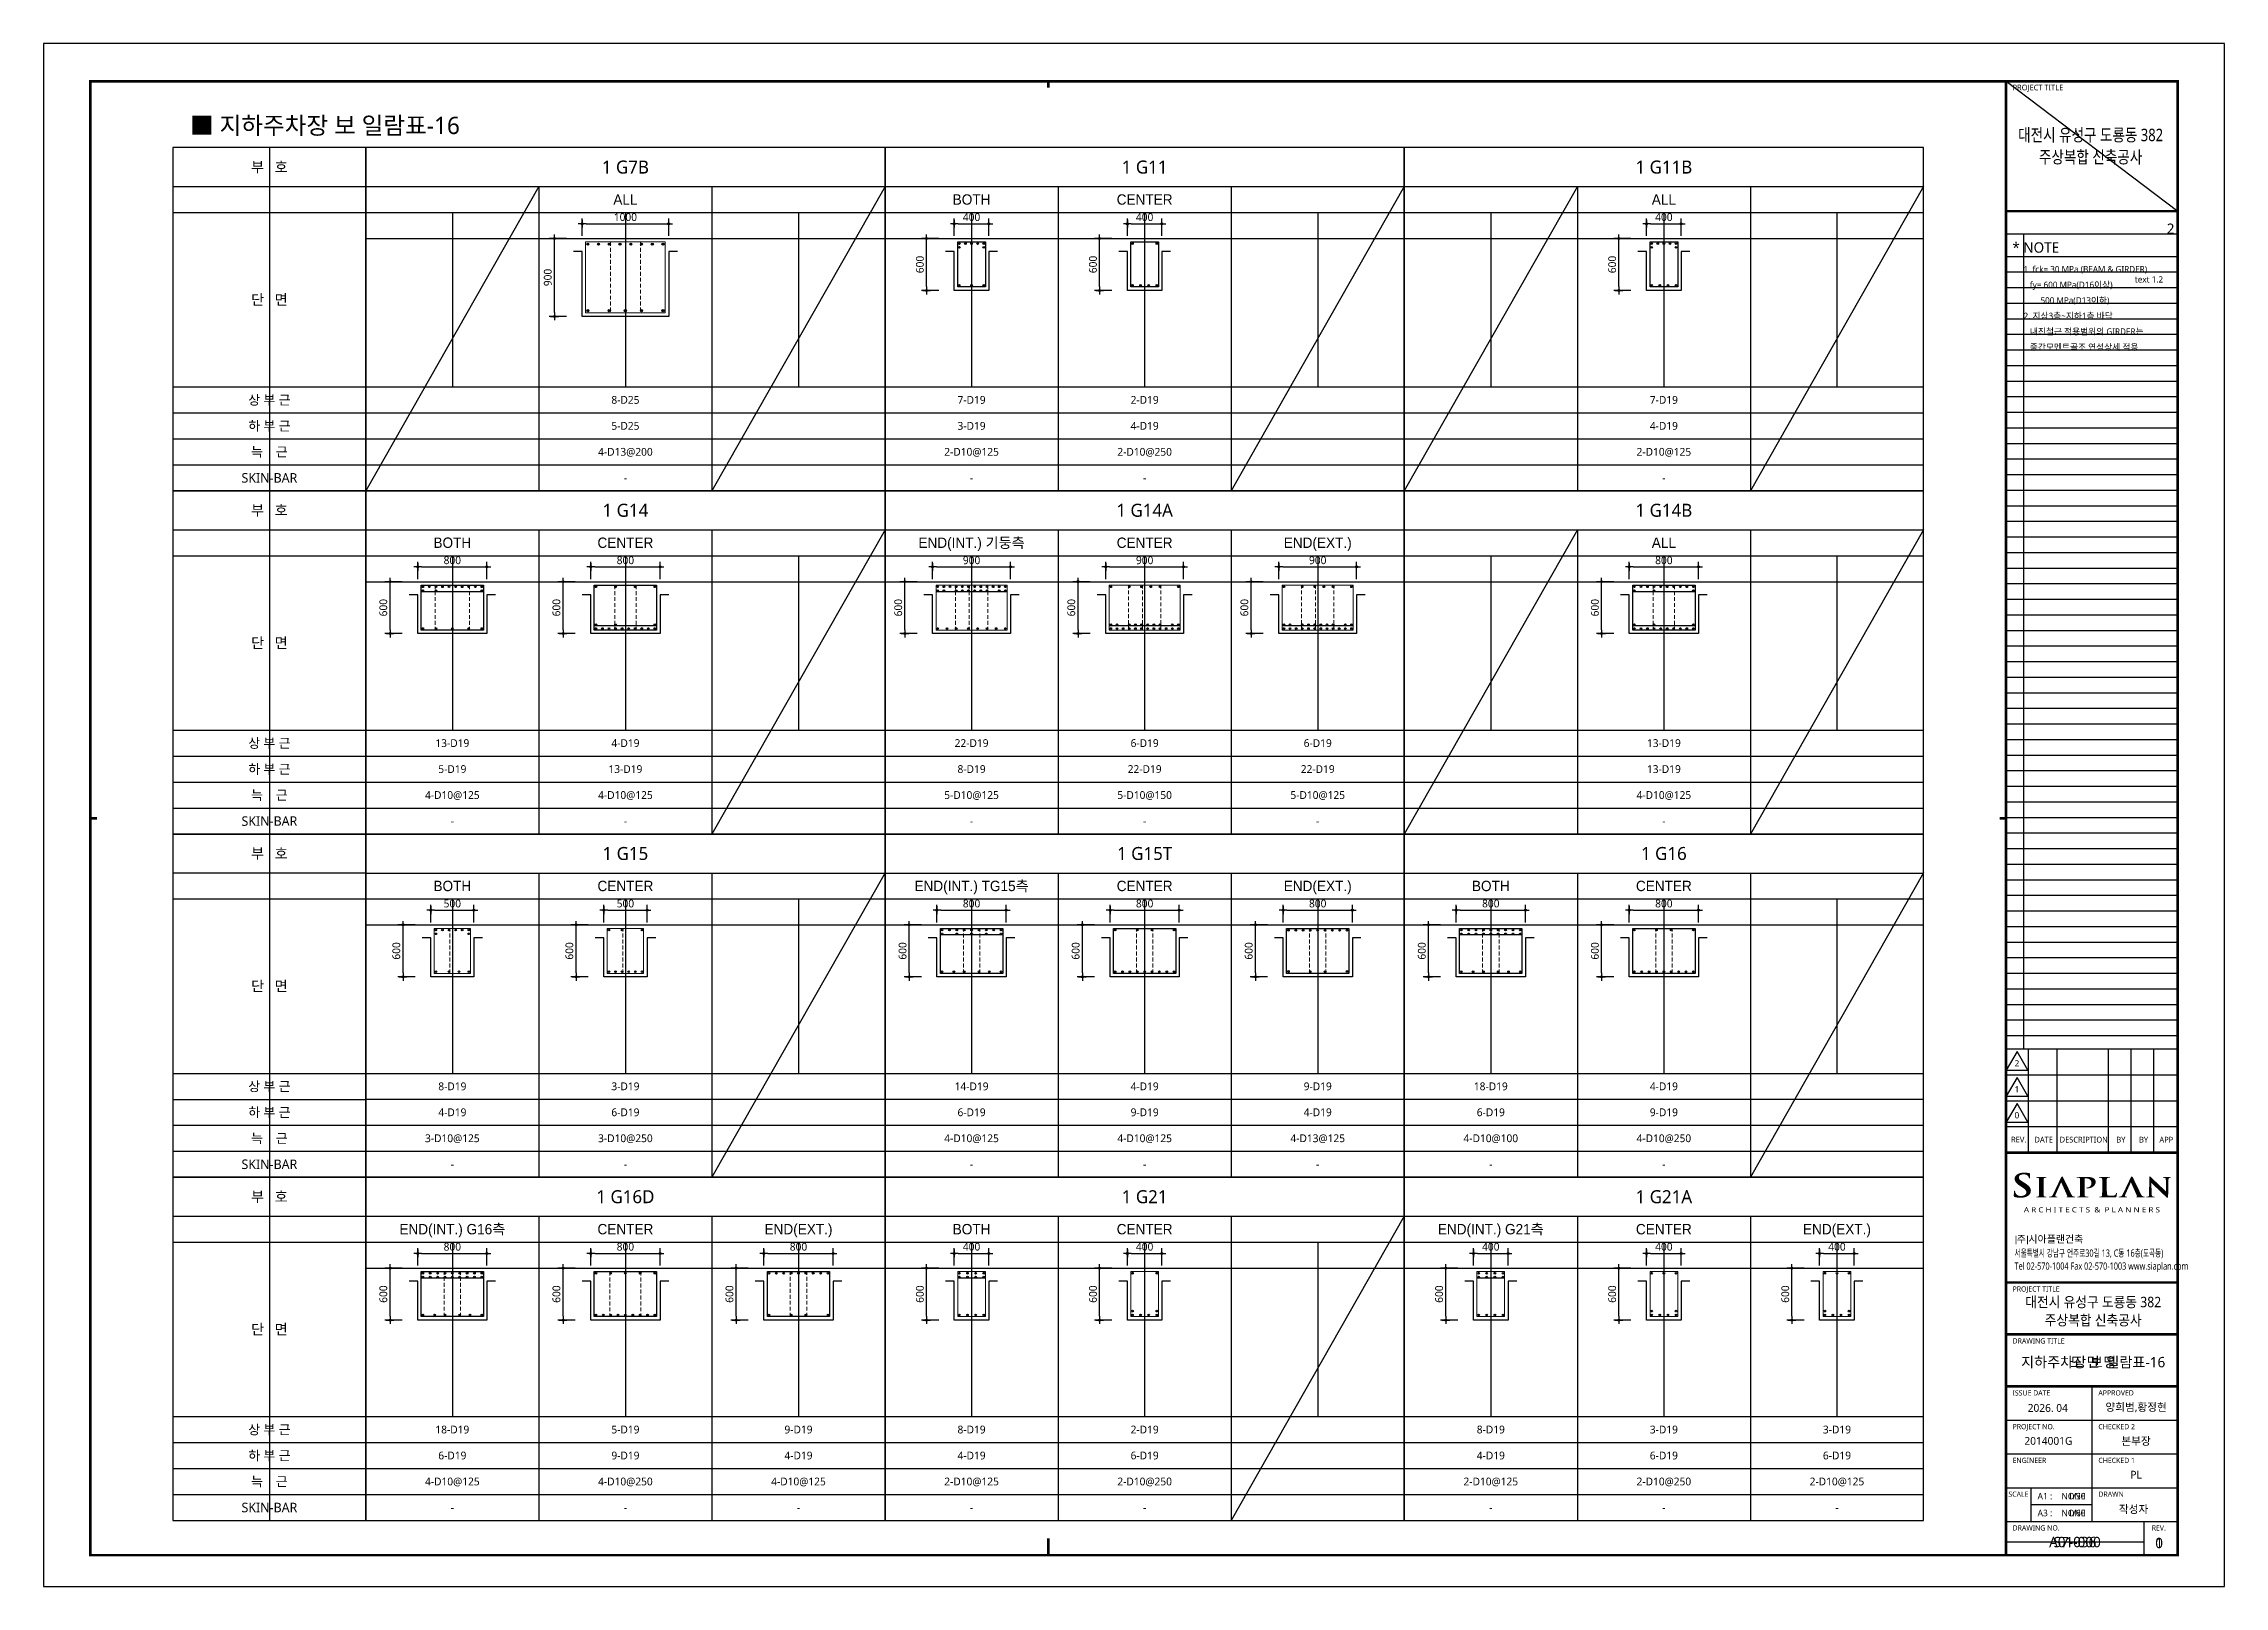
# Model space of a CAD drawing. Header units: millimetres. Extents: x 0 to 252030, y -124740 to 196020.
# Drawn here: x 151230 to 176430, y 106920 to 124740 of the extents above; entities that cross this region are included whole.
import ezdxf
from ezdxf.enums import TextEntityAlignment as Align

# ---------------------------------------------------------------- set-up
doc = ezdxf.new("R2010")
doc.units = ezdxf.units.MM
doc.header["$LTSCALE"] = 30
doc.linetypes.add('HID', pattern=[2.3, 1.5, -0.8])
doc.layers.get('DEFPOINTS').update_dxf_attribs({"color": 142})
for name, color, linetype in [('0-SEC1', 3, 'Continuous'), ('AA-SHEET-TEXT', 3, 'Continuous'), ('CON', 2, 'Continuous'), ('DIM', 7, 'Continuous'), ('ETC', 7, 'Continuous'), ('S-철근', 3, 'Continuous'), ('SHEET', 7, 'Continuous'), ('TEX', 3, 'Continuous'), ('TEXT', 6, 'Continuous'), ('TXT', 3, 'Continuous'), ('XR-FORM_(도룡동)$0$AA-SHEET', 9, 'Continuous'), ('XR-FORM_(도룡동)$0$Sheet', 7, 'Continuous'), ('XR-FORM_(도룡동)$0$Sheet-text', 3, 'Continuous'), ('XR-FORM_(도룡동)$0$TEXT', 3, 'Continuous')]:
    doc.layers.add(name, color=color, linetype=linetype)
doc.layers.add('Stirrup', color=1, linetype='Continuous', lineweight=0)
doc.layers.add('TieBar', color=7, linetype='HID', lineweight=0)
doc.styles.get("Standard").update_dxf_attribs({"font": 'malgun.ttf'})
doc.styles.add('XR-FORM$0$맑은고딕', font='malgun.ttf')
doc.styles.add('XR-FORM_(도룡동)$0$맑은고딕', font='malgun.ttf')
doc.styles.add('XR-FORM_(도룡동)$0$충북옥천_FORM$0$맑은고딕', font='malgun.ttf')
doc.styles.add('XR-FORM_(도룡동)$1$맑은고딕', font='malgun.ttf')
doc.styles.add('XR-FORM_(도룡동)$2$맑은고딕', font='malgun.ttf')
doc.styles.add('XR-FORM_(도룡동)$3$맑은고딕', font='malgun.ttf')
doc.styles.add('돋움', font='Dotum.ttf')
doc.styles.add('맑은 고딕', font='malgun.ttf')
doc.styles.add('맑은고딕', font='malgun.ttf')
doc.dimstyles.new('30NDIM', dxfattribs={"dimscale": 50, "dimtxt": 3, "dimasz": 1.5, "dimexe": 2, "dimexo": 6, "dimgap": 1, "dimtad": 1, "dimdec": 0, "dimrnd": 0.25, "dimzin": 0, "dimdsep": 46, "dimtxsty": 'Standard', "dimblk": 'Z_DOT', "dimcen": 5, "dimclrd": 256, "dimclre": 256, "dimclrt": 3, "dimadec": 0, "dimazin": 0, "dimtm": 1e-09, "dimtfac": 1, "dimtdec": 0, "dimtix": 1, "dimtmove": 2, "dimatfit": 1, "dimldrblk": 'Z_DOT', "dimfxl": 1, "dimtolj": 1, "dimtzin": 0, "dimarcsym": 0})

msp = doc.modelspace()

# ---------------------------------------------------------------- texts
at = {"layer": 'AA-SHEET-TEXT'}
for s, style, p in [('지하주차장 보 일람표-16', 'XR-FORM$0$맑은고딕', (174913.90026, 109509.9794)), ('S7-036', 'XR-FORM_(도룡동)$2$맑은고딕', (174703.50013, 107431.90968)), ('0', '맑은고딕', (175675.95675, 107421.07997))]:
    msp.add_text(s, height=120, dxfattribs=dict(at, style=style)).set_placement(p, align=Align.MIDDLE_CENTER)
for s, style, p in [('1/30', 'XR-FORM_(도룡동)$0$맑은고딕', (174825.41387, 107962.15212)), ('1/60', 'XR-FORM_(도룡동)$1$맑은고딕', (174825.41387, 107767.38398))]:
    msp.add_text(s, height=75, dxfattribs=dict(at, style=style)).set_placement(p, align=Align.MIDDLE_RIGHT)
at = {"layer": 'TEXT', "style": '맑은 고딕'}
msp.add_text('■ 지하주차장 보 일람표-16', height=200, dxfattribs=at).set_placement((152922.82534, 123794.96949), align=Align.MIDDLE_LEFT)
at = {"layer": 'TXT', "color": 2, "style": '맑은 고딕'}
for s, p in [('1 G7B', (157953.00013, 123314.49992)), ('1 G11', (163953.00013, 123314.49992)), ('1 G11B', (169953.00013, 123314.49992)), ('1 G14', (157953.00013, 119349.99992)), ('1 G14A', (163953.00013, 119349.99992)), ('1 G14B', (169953.00013, 119349.99992)), ('1 G15', (157953.00013, 115385.49992)), ('1 G15T', (163953.00013, 115385.49992)), ('1 G16', (169953.00013, 115385.49992)), ('1 G16D', (157953.00013, 111420.99992)), ('1 G21', (163953.00013, 111420.99992)), ('1 G21A', (169953.00013, 111420.99992))]:
    msp.add_text(s, height=150, dxfattribs=at).set_placement(p, align=Align.MIDDLE_CENTER)
at = {"layer": 'TXT'}
for s, height, style, p in [('ALL', 120, '돋움', (157953.00013, 122939.49992)), ('BOTH', 120, '돋움', (161953.00013, 122939.49992)), ('CENTER', 120, '돋움', (163953.00013, 122939.49992)), ('ALL', 120, '돋움', (169953.00013, 122939.49992)), ('8-D25', 90, '맑은 고딕', (157953.00013, 120624.99992)), ('7-D19', 90, '맑은 고딕', (161953.00013, 120624.99992)), ('2-D19', 90, '맑은 고딕', (163953.00013, 120624.99992)), ('7-D19', 90, '맑은 고딕', (169953.00013, 120624.99992)), ('5-D25', 90, '맑은 고딕', (157953.00013, 120324.99992)), ('3-D19', 90, '맑은 고딕', (161953.00013, 120324.99992)), ('4-D19', 90, '맑은 고딕', (163953.00013, 120324.99992)), ('4-D19', 90, '맑은 고딕', (169953.00013, 120324.99992)), ('4-D13@200', 90, '맑은 고딕', (157953.00013, 120024.99992)), ('2-D10@125', 90, '맑은 고딕', (161953.00013, 120024.99992)), ('2-D10@250', 90, '맑은 고딕', (163953.00013, 120024.99992)), ('2-D10@125', 90, '맑은 고딕', (169953.00013, 120024.99992)), ('-', 90, '맑은 고딕', (157953.00013, 119724.99992)), ('-', 90, '맑은 고딕', (161953.00013, 119724.99992)), ('-', 90, '맑은 고딕', (163953.00013, 119724.99992)), ('-', 90, '맑은 고딕', (169953.00013, 119724.99992)), ('BOTH', 120, '돋움', (155953.00013, 118974.99992)), ('CENTER', 120, '돋움', (157953.00013, 118974.99992)), ('END(INT.) 기둥측', 120, '돋움', (161953.00013, 118974.99992)), ('CENTER', 120, '돋움', (163953.00013, 118974.99992)), ('END(EXT.)', 120, '돋움', (165953.00013, 118974.99992)), ('ALL', 120, '돋움', (169953.00013, 118974.99992)), ('13-D19', 90, '맑은 고딕', (155953.00013, 116660.49992)), ('4-D19', 90, '맑은 고딕', (157953.00013, 116660.49992)), ('22-D19', 90, '맑은 고딕', (161953.00013, 116660.49992)), ('6-D19', 90, '맑은 고딕', (163953.00013, 116660.49992)), ('6-D19', 90, '맑은 고딕', (165953.00013, 116660.49992)), ('13-D19', 90, '맑은 고딕', (169953.00013, 116660.49992)), ('5-D19', 90, '맑은 고딕', (155953.00013, 116360.49992)), ('13-D19', 90, '맑은 고딕', (157953.00013, 116360.49992)), ('8-D19', 90, '맑은 고딕', (161953.00013, 116360.49992)), ('22-D19', 90, '맑은 고딕', (163953.00013, 116360.49992)), ('22-D19', 90, '맑은 고딕', (165953.00013, 116360.49992)), ('13-D19', 90, '맑은 고딕', (169953.00013, 116360.49992)), ('4-D10@125', 90, '맑은 고딕', (155953.00013, 116060.49992)), ('4-D10@125', 90, '맑은 고딕', (157953.00013, 116060.49992)), ('5-D10@125', 90, '맑은 고딕', (161953.00013, 116060.49992)), ('5-D10@150', 90, '맑은 고딕', (163953.00013, 116060.49992)), ('5-D10@125', 90, '맑은 고딕', (165953.00013, 116060.49992)), ('4-D10@125', 90, '맑은 고딕', (169953.00013, 116060.49992)), ('-', 90, '맑은 고딕', (155953.00013, 115760.49992)), ('-', 90, '맑은 고딕', (157953.00013, 115760.49992)), ('-', 90, '맑은 고딕', (161953.00013, 115760.49992)), ('-', 90, '맑은 고딕', (163953.00013, 115760.49992)), ('-', 90, '맑은 고딕', (165953.00013, 115760.49992)), ('-', 90, '맑은 고딕', (169953.00013, 115760.49992)), ('BOTH', 120, '돋움', (155953.00013, 115010.49992)), ('CENTER', 120, '돋움', (157953.00013, 115010.49992)), ('END(INT.) TG15측', 120, '돋움', (161953.00013, 115010.49992)), ('CENTER', 120, '돋움', (163953.00013, 115010.49992)), ('END(EXT.)', 120, '돋움', (165953.00013, 115010.49992)), ('BOTH', 120, '돋움', (167953.00013, 115010.49992)), ('CENTER', 120, '돋움', (169953.00013, 115010.49992)), ('8-D19', 90, '맑은 고딕', (155953.00013, 112695.99992)), ('3-D19', 90, '맑은 고딕', (157953.00013, 112695.99992)), ('14-D19', 90, '맑은 고딕', (161953.00013, 112695.99992)), ('4-D19', 90, '맑은 고딕', (163953.00013, 112695.99992)), ('9-D19', 90, '맑은 고딕', (165953.00013, 112695.99992)), ('18-D19', 90, '맑은 고딕', (167953.00013, 112695.99992)), ('4-D19', 90, '맑은 고딕', (169953.00013, 112695.99992)), ('4-D19', 90, '맑은 고딕', (155953.00013, 112395.99992)), ('6-D19', 90, '맑은 고딕', (157953.00013, 112395.99992)), ('6-D19', 90, '맑은 고딕', (161953.00013, 112395.99992)), ('9-D19', 90, '맑은 고딕', (163953.00013, 112395.99992)), ('4-D19', 90, '맑은 고딕', (165953.00013, 112395.99992)), ('6-D19', 90, '맑은 고딕', (167953.00013, 112395.99992)), ('9-D19', 90, '맑은 고딕', (169953.00013, 112395.99992)), ('3-D10@125', 90, '맑은 고딕', (155953.00013, 112095.99992)), ('3-D10@250', 90, '맑은 고딕', (157953.00013, 112095.99992)), ('4-D10@125', 90, '맑은 고딕', (161953.00013, 112095.99992)), ('4-D10@125', 90, '맑은 고딕', (163953.00013, 112095.99992)), ('4-D13@125', 90, '맑은 고딕', (165953.00013, 112095.99992)), ('4-D10@100', 90, '맑은 고딕', (167953.00013, 112095.99992)), ('4-D10@250', 90, '맑은 고딕', (169953.00013, 112095.99992)), ('-', 90, '맑은 고딕', (155953.00013, 111795.99992)), ('-', 90, '맑은 고딕', (157953.00013, 111795.99992)), ('-', 90, '맑은 고딕', (161953.00013, 111795.99992)), ('-', 90, '맑은 고딕', (163953.00013, 111795.99992)), ('-', 90, '맑은 고딕', (165953.00013, 111795.99992)), ('-', 90, '맑은 고딕', (167953.00013, 111795.99992)), ('-', 90, '맑은 고딕', (169953.00013, 111795.99992)), ('END(INT.) G16측', 120, '돋움', (155953.00013, 111045.99992)), ('CENTER', 120, '돋움', (157953.00013, 111045.99992)), ('END(EXT.)', 120, '돋움', (159953.00013, 111045.99992)), ('BOTH', 120, '돋움', (161953.00013, 111045.99992)), ('CENTER', 120, '돋움', (163953.00013, 111045.99992)), ('END(INT.) G21측', 120, '돋움', (167953.00013, 111045.99992)), ('CENTER', 120, '돋움', (169953.00013, 111045.99992)), ('END(EXT.)', 120, '돋움', (171953.00013, 111045.99992)), ('18-D19', 90, '맑은 고딕', (155953.00013, 108731.49992)), ('5-D19', 90, '맑은 고딕', (157953.00013, 108731.49992)), ('9-D19', 90, '맑은 고딕', (159953.00013, 108731.49992)), ('8-D19', 90, '맑은 고딕', (161953.00013, 108731.49992)), ('2-D19', 90, '맑은 고딕', (163953.00013, 108731.49992)), ('8-D19', 90, '맑은 고딕', (167953.00013, 108731.49992)), ('3-D19', 90, '맑은 고딕', (169953.00013, 108731.49992)), ('3-D19', 90, '맑은 고딕', (171953.00013, 108731.49992)), ('6-D19', 90, '맑은 고딕', (155953.00013, 108431.49992)), ('9-D19', 90, '맑은 고딕', (157953.00013, 108431.49992)), ('4-D19', 90, '맑은 고딕', (159953.00013, 108431.49992)), ('4-D19', 90, '맑은 고딕', (161953.00013, 108431.49992)), ('6-D19', 90, '맑은 고딕', (163953.00013, 108431.49992)), ('4-D19', 90, '맑은 고딕', (167953.00013, 108431.49992)), ('6-D19', 90, '맑은 고딕', (169953.00013, 108431.49992)), ('6-D19', 90, '맑은 고딕', (171953.00013, 108431.49992)), ('4-D10@125', 90, '맑은 고딕', (155953.00013, 108131.49992)), ('4-D10@250', 90, '맑은 고딕', (157953.00013, 108131.49992)), ('4-D10@125', 90, '맑은 고딕', (159953.00013, 108131.49992)), ('2-D10@125', 90, '맑은 고딕', (161953.00013, 108131.49992)), ('2-D10@250', 90, '맑은 고딕', (163953.00013, 108131.49992)), ('2-D10@125', 90, '맑은 고딕', (167953.00013, 108131.49992)), ('2-D10@250', 90, '맑은 고딕', (169953.00013, 108131.49992)), ('2-D10@125', 90, '맑은 고딕', (171953.00013, 108131.49992)), ('-', 90, '맑은 고딕', (155953.00013, 107831.49992)), ('-', 90, '맑은 고딕', (157953.00013, 107831.49992)), ('-', 90, '맑은 고딕', (159953.00013, 107831.49992)), ('-', 90, '맑은 고딕', (161953.00013, 107831.49992)), ('-', 90, '맑은 고딕', (163953.00013, 107831.49992)), ('-', 90, '맑은 고딕', (167953.00013, 107831.49992)), ('-', 90, '맑은 고딕', (169953.00013, 107831.49992)), ('-', 90, '맑은 고딕', (171953.00013, 107831.49992))]:
    msp.add_text(s, height=height, dxfattribs=dict(at, style=style)).set_placement(p, align=Align.MIDDLE_CENTER)

# ---------------------------------------------------------------- blocks, each defined once
blk = doc.blocks.new('4등분')
at = {"layer": 'DEFPOINTS'}
for p, q in [((1000, 3214), (1000, 1200)), ((3000, 3214), (3000, 1200)), ((5000, 3214), (5000, 1200)), ((0, 2914), (6000, 2914))]:
    blk.add_line(p, q, dxfattribs=at)
at = {"layer": 'SHEET'}
blk.add_line((0, 3514), (6000, 3514), dxfattribs=at)
at = {"layer": 'SHEET', "color": 6}
for p, q in [((2000, 3514), (2000, 0)), ((4000, 3514), (4000, 0)), ((0, 3214), (6000, 3214)), ((0, 1200), (6000, 1200)), ((0, 900), (6000, 900)), ((0, 600), (6000, 600)), ((0, 300), (6000, 300))]:
    blk.add_line(p, q, dxfattribs=at)
at = {"layer": 'SHEET'}
blk.add_lwpolyline([(6000, 3964), (0, 3964), (0, 0), (6000, 0)], close=True, dxfattribs=at)
blk = doc.blocks.new('XR-FORM_(도룡동)$0$S')
at = {"layer": 'XR-FORM_(도룡동)$0$Sheet'}
h = blk.add_hatch(color=6, dxfattribs=at)
edge = h.paths.add_edge_path()
edge.add_spline(control_points=[(76338, 15545), (76338, 15545), (76295, 15571), (76295, 15571), (76172, 15645), (76132, 15687), (76132, 15744), (76132, 15817), (76203, 15865), (76313, 15865), (76409, 15865), (76454, 15832), (76479, 15807), (76511, 15775), (76518, 15737), (76518, 15729), (76518, 15711), (76524, 15702), (76538, 15702), (76557, 15702), (76559, 15724), (76559, 15744), (76559, 15811), (76562, 15848), (76564, 15870), (76564, 15870), (76565, 15890), (76565, 15890), (76565, 15905), (76548, 15908), (76540, 15909), (76494, 15919), (76430, 15930), (76333, 15930), (76119, 15930), (75970, 15833), (75970, 15695), (75970, 15588), (76037, 15502), (76202, 15401), (76202, 15401), (76273, 15357), (76273, 15357), (76398, 15281), (76423, 15225), (76423, 15165), (76423, 15099), (76352, 15030), (76220, 15030), (76155, 15030), (76041, 15045), (76002, 15150), (75994, 15172), (75988, 15197), (75988, 15211), (75988, 15217), (75988, 15236), (75968, 15236), (75948, 15236), (75946, 15209), (75945, 15201), (75945, 15201), (75945, 15197), (75945, 15197), (75943, 15174), (75938, 15104), (75938, 15040), (75938, 15011), (75943, 15004), (75970, 14994), (76035, 14972), (76103, 14962), (76198, 14962), (76298, 14962), (76379, 14979), (76447, 15013), (76575, 15079), (76595, 15177), (76595, 15230), (76595, 15347), (76528, 15430), (76338, 15545)], knot_values=[0, 0, 0, 0, 1, 1, 1, 2, 2, 2, 3, 3, 3, 4, 4, 4, 5, 5, 5, 6, 6, 6, 7, 7, 7, 8, 8, 8, 9, 9, 9, 10, 10, 10, 11, 11, 11, 12, 12, 12, 13, 13, 13, 14, 14, 14, 15, 15, 15, 16, 16, 16, 17, 17, 17, 18, 18, 18, 19, 19, 19, 20, 20, 20, 21, 21, 21, 22, 22, 22, 23, 23, 23, 24, 24, 24, 25, 25, 25, 26, 26, 26, 27, 27, 27, 27], degree=3, periodic=0)
h = blk.add_hatch(color=6, dxfattribs=at)
edge = h.paths.add_edge_path()
edge.add_spline(control_points=[(77180, 15007), (77180, 15007), (77166, 15007), (77166, 15007), (77156, 15007), (77148, 15007), (77134, 15009), (77098, 15014), (77093, 15029), (77089, 15056), (77084, 15098), (77084, 15641), (77086, 15677), (77089, 15714), (77100, 15725), (77131, 15729), (77143, 15731), (77153, 15732), (77163, 15732), (77163, 15732), (77180, 15732), (77180, 15732), (77188, 15732), (77195, 15739), (77195, 15747), (77195, 15755), (77188, 15761), (77180, 15761), (77180, 15761), (76814, 15761), (76814, 15761), (76806, 15761), (76800, 15755), (76800, 15747), (76800, 15739), (76806, 15732), (76814, 15732), (76814, 15732), (76832, 15732), (76832, 15732), (76847, 15732), (76860, 15730), (76871, 15728), (76897, 15723), (76909, 15710), (76912, 15677), (76912, 15677), (76912, 15677), (76912, 15677), (76914, 15650), (76915, 15103), (76908, 15057), (76904, 15025), (76895, 15014), (76873, 15011), (76858, 15008), (76843, 15007), (76827, 15007), (76826, 15007), (76814, 15007), (76814, 15007), (76806, 15007), (76800, 15000), (76800, 14992), (76800, 14984), (76806, 14977), (76814, 14977), (76814, 14977), (77180, 14977), (77180, 14977), (77188, 14977), (77195, 14984), (77195, 14992), (77195, 15000), (77188, 15007), (77180, 15007)], knot_values=[0, 0, 0, 0, 1, 1, 1, 2, 2, 2, 3, 3, 3, 4, 4, 4, 5, 5, 5, 6, 6, 6, 7, 7, 7, 8, 8, 8, 9, 9, 9, 10, 10, 10, 11, 11, 11, 12, 12, 12, 13, 13, 13, 14, 14, 14, 15, 15, 15, 16, 16, 16, 17, 17, 17, 18, 18, 18, 19, 19, 19, 20, 20, 20, 21, 21, 21, 22, 22, 22, 23, 23, 23, 24, 24, 24, 25, 25, 25, 25], degree=3, periodic=0)
h = blk.add_hatch(color=6, dxfattribs=at)
edge = h.paths.add_edge_path()
edge.add_spline(control_points=[(78289, 15008), (78289, 15008), (78256, 15008), (78256, 15008), (78252, 15008), (78248, 15009), (78243, 15010), (78220, 15014), (78192, 15028), (78158, 15085), (78158, 15085), (77848, 15727), (77836, 15749), (77824, 15773), (77816, 15784), (77802, 15784), (77787, 15784), (77771, 15771), (77757, 15741), (77757, 15741), (77450, 15097), (77450, 15097), (77424, 15042), (77401, 15015), (77350, 15010), (77342, 15009), (77328, 15008), (77317, 15008), (77317, 15008), (77304, 15008), (77304, 15008), (77298, 15008), (77292, 15002), (77292, 14994), (77292, 14987), (77298, 14980), (77304, 14980), (77304, 14980), (77609, 14980), (77609, 14980), (77615, 14980), (77621, 14987), (77621, 14994), (77621, 15002), (77615, 15008), (77609, 15008), (77609, 15008), (77576, 15008), (77576, 15008), (77539, 15008), (77534, 15021), (77534, 15033), (77534, 15044), (77540, 15068), (77552, 15094), (77552, 15094), (77762, 15561), (77762, 15561), (77762, 15561), (78005, 15016), (78004, 15016), (78005, 15014), (78005, 15012), (78004, 15010), (78003, 15008), (78001, 15008), (77998, 15008), (77998, 15008), (77984, 15008), (77984, 15008), (77978, 15008), (77972, 15002), (77972, 14994), (77972, 14987), (77978, 14980), (77984, 14980), (77984, 14980), (78289, 14980), (78289, 14980), (78295, 14980), (78301, 14987), (78301, 14994), (78301, 15002), (78295, 15008), (78289, 15008)], knot_values=[0, 0, 0, 0, 1, 1, 1, 2, 2, 2, 3, 3, 3, 4, 4, 4, 5, 5, 5, 6, 6, 6, 7, 7, 7, 8, 8, 8, 9, 9, 9, 10, 10, 10, 11, 11, 11, 12, 12, 12, 13, 13, 13, 14, 14, 14, 15, 15, 15, 16, 16, 16, 17, 17, 17, 18, 18, 18, 19, 19, 19, 20, 20, 20, 21, 21, 21, 22, 22, 22, 23, 23, 23, 24, 24, 24, 25, 25, 25, 26, 26, 26, 27, 27, 27, 28, 28, 28, 28], degree=3, periodic=0)
h = blk.add_hatch(color=250, dxfattribs=at)
edge = h.paths.add_edge_path()
edge.add_spline(control_points=[(78762, 15355), (78740, 15355), (78721, 15354), (78721, 15339), (78721, 15329), (78732, 15327), (78739, 15326), (78739, 15326), (78761, 15325), (78768, 15325), (78956, 15325), (79092, 15431), (79092, 15577), (79092, 15629), (79059, 15678), (79025, 15703), (79003, 15719), (78945, 15762), (78781, 15762), (78781, 15762), (78772, 15762), (78771, 15762), (78771, 15762), (78376, 15762), (78376, 15762), (78367, 15762), (78360, 15756), (78360, 15748), (78360, 15740), (78367, 15734), (78376, 15734), (78376, 15734), (78423, 15734), (78423, 15734), (78429, 15733), (78435, 15733), (78438, 15732), (78480, 15725), (78488, 15709), (78491, 15677), (78491, 15677), (78491, 15677), (78491, 15677), (78493, 15651), (78494, 15108), (78487, 15062), (78481, 15030), (78474, 15013), (78453, 15010), (78437, 15007), (78422, 15006), (78407, 15006), (78406, 15006), (78396, 15006), (78396, 15006), (78387, 15006), (78380, 14999), (78380, 14991), (78380, 14983), (78387, 14977), (78396, 14977), (78396, 14977), (78791, 14977), (78791, 14977), (78800, 14977), (78807, 14983), (78807, 14991), (78807, 14999), (78800, 15006), (78791, 15006), (78791, 15006), (78781, 15006), (78781, 15006), (78761, 15006), (78733, 15008), (78715, 15010), (78681, 15013), (78672, 15031), (78668, 15061), (78662, 15105), (78662, 15684), (78662, 15690), (78662, 15699), (78664, 15704), (78669, 15705), (78679, 15708), (78707, 15709), (78729, 15709), (78757, 15709), (78810, 15704), (78857, 15670), (78924, 15623), (78931, 15562), (78931, 15520), (78931, 15418), (78833, 15355), (78762, 15355)], knot_values=[0, 0, 0, 0, 1, 1, 1, 2, 2, 2, 3, 3, 3, 4, 4, 4, 5, 5, 5, 6, 6, 6, 7, 7, 7, 8, 8, 8, 9, 9, 9, 10, 10, 10, 11, 11, 11, 12, 12, 12, 13, 13, 13, 14, 14, 14, 15, 15, 15, 16, 16, 16, 17, 17, 17, 18, 18, 18, 19, 19, 19, 20, 20, 20, 21, 21, 21, 22, 22, 22, 23, 23, 23, 24, 24, 24, 25, 25, 25, 26, 26, 26, 27, 27, 27, 28, 28, 28, 29, 29, 29, 30, 30, 30, 31, 31, 31, 32, 32, 32, 32], degree=3, periodic=0)
h = blk.add_hatch(color=250, dxfattribs=at)
edge = h.paths.add_edge_path()
edge.add_spline(control_points=[(79896, 15147), (79880, 15147), (79878, 15134), (79877, 15128), (79875, 15109), (79860, 15082), (79845, 15069), (79815, 15043), (79768, 15042), (79696, 15042), (79592, 15042), (79561, 15049), (79541, 15063), (79541, 15063), (79541, 15063), (79541, 15063), (79522, 15076), (79515, 15314), (79515, 15460), (79515, 15617), (79515, 15645), (79518, 15677), (79521, 15714), (79532, 15724), (79562, 15729), (79578, 15731), (79599, 15732), (79612, 15732), (79620, 15732), (79633, 15732), (79638, 15739), (79640, 15742), (79641, 15745), (79641, 15748), (79641, 15756), (79634, 15762), (79626, 15762), (79626, 15762), (79235, 15762), (79235, 15762), (79226, 15762), (79220, 15756), (79220, 15748), (79220, 15743), (79222, 15738), (79227, 15736), (79227, 15735), (79229, 15735), (79229, 15734), (79235, 15732), (79243, 15732), (79247, 15732), (79265, 15732), (79280, 15731), (79290, 15729), (79331, 15722), (79340, 15709), (79342, 15677), (79344, 15651), (79345, 15108), (79338, 15062), (79332, 15030), (79326, 15013), (79304, 15010), (79290, 15007), (79276, 15006), (79262, 15006), (79262, 15006), (79245, 15006), (79245, 15006), (79237, 15006), (79230, 14999), (79230, 14991), (79230, 14983), (79237, 14977), (79245, 14977), (79245, 14977), (79615, 14977), (79615, 14977), (79615, 14977), (79805, 14976), (79805, 14976), (79874, 14976), (79882, 14981), (79891, 15006), (79901, 15036), (79910, 15113), (79910, 15125), (79910, 15135), (79910, 15147), (79896, 15147)], knot_values=[0, 0, 0, 0, 1, 1, 1, 2, 2, 2, 3, 3, 3, 4, 4, 4, 5, 5, 5, 6, 6, 6, 7, 7, 7, 8, 8, 8, 9, 9, 9, 10, 10, 10, 11, 11, 11, 12, 12, 12, 13, 13, 13, 14, 14, 14, 15, 15, 15, 16, 16, 16, 17, 17, 17, 18, 18, 18, 19, 19, 19, 20, 20, 20, 21, 21, 21, 22, 22, 22, 23, 23, 23, 24, 24, 24, 25, 25, 25, 26, 26, 26, 27, 27, 27, 28, 28, 28, 29, 29, 29, 30, 30, 30, 30], degree=3, periodic=0)
h = blk.add_hatch(color=250, dxfattribs=at)
edge = h.paths.add_edge_path()
edge.add_spline(control_points=[(80974, 15008), (80974, 15008), (80942, 15008), (80942, 15008), (80937, 15008), (80933, 15009), (80928, 15010), (80905, 15014), (80878, 15028), (80843, 15085), (80843, 15085), (80533, 15727), (80521, 15749), (80509, 15773), (80501, 15784), (80487, 15784), (80472, 15784), (80457, 15771), (80442, 15741), (80442, 15741), (80135, 15097), (80135, 15097), (80109, 15042), (80086, 15015), (80035, 15010), (80027, 15009), (80013, 15008), (80002, 15008), (80002, 15008), (79989, 15008), (79989, 15008), (79983, 15008), (79977, 15002), (79977, 14994), (79977, 14987), (79983, 14980), (79989, 14980), (79989, 14980), (80294, 14980), (80294, 14980), (80300, 14980), (80306, 14987), (80306, 14994), (80306, 15002), (80300, 15008), (80294, 15008), (80294, 15008), (80261, 15008), (80261, 15008), (80224, 15008), (80219, 15021), (80219, 15033), (80219, 15044), (80225, 15068), (80237, 15094), (80237, 15094), (80447, 15561), (80447, 15561), (80447, 15561), (80690, 15016), (80690, 15016), (80690, 15014), (80690, 15012), (80689, 15010), (80688, 15008), (80686, 15008), (80683, 15008), (80683, 15008), (80669, 15008), (80669, 15008), (80663, 15008), (80657, 15002), (80657, 14994), (80657, 14987), (80663, 14980), (80669, 14980), (80669, 14980), (80974, 14980), (80974, 14980), (80980, 14980), (80986, 14987), (80986, 14994), (80986, 15002), (80980, 15008), (80974, 15008)], knot_values=[0, 0, 0, 0, 1, 1, 1, 2, 2, 2, 3, 3, 3, 4, 4, 4, 5, 5, 5, 6, 6, 6, 7, 7, 7, 8, 8, 8, 9, 9, 9, 10, 10, 10, 11, 11, 11, 12, 12, 12, 13, 13, 13, 14, 14, 14, 15, 15, 15, 16, 16, 16, 17, 17, 17, 18, 18, 18, 19, 19, 19, 20, 20, 20, 21, 21, 21, 22, 22, 22, 23, 23, 23, 24, 24, 24, 25, 25, 25, 26, 26, 26, 27, 27, 27, 28, 28, 28, 28], degree=3, periodic=0)
h = blk.add_hatch(color=250, dxfattribs=at)
edge = h.paths.add_edge_path()
edge.add_spline(control_points=[(81976, 15761), (81976, 15761), (81692, 15761), (81692, 15761), (81686, 15761), (81681, 15755), (81681, 15747), (81681, 15739), (81686, 15732), (81692, 15732), (81692, 15732), (81700, 15732), (81702, 15732), (81718, 15732), (81744, 15732), (81760, 15726), (81783, 15717), (81794, 15705), (81795, 15641), (81795, 15641), (81806, 15233), (81806, 15224), (81806, 15224), (81806, 15202), (81806, 15202), (81797, 15210), (81212, 15762), (81212, 15762), (81199, 15775), (81187, 15784), (81176, 15784), (81158, 15784), (81158, 15750), (81158, 15740), (81158, 15740), (81148, 15134), (81148, 15134), (81147, 15045), (81143, 15018), (81117, 15011), (81101, 15006), (81079, 15006), (81068, 15006), (81067, 15006), (81057, 15006), (81057, 15006), (81051, 15006), (81046, 14999), (81046, 14991), (81046, 14983), (81051, 14976), (81057, 14976), (81057, 14976), (81353, 14976), (81353, 14976), (81359, 14976), (81364, 14983), (81364, 14991), (81364, 14999), (81359, 15006), (81353, 15006), (81353, 15006), (81342, 15006), (81340, 15006), (81324, 15006), (81303, 15006), (81284, 15013), (81268, 15018), (81251, 15035), (81248, 15122), (81248, 15122), (81237, 15522), (81236, 15534), (81241, 15530), (81780, 15014), (81821, 14978), (81833, 14966), (81851, 14966), (81864, 14966), (81880, 14966), (81882, 14986), (81882, 15002), (81882, 15002), (81894, 15649), (81894, 15649), (81895, 15706), (81903, 15722), (81931, 15729), (81944, 15732), (81952, 15732), (81963, 15732), (81965, 15732), (81976, 15732), (81976, 15732), (81982, 15732), (81987, 15739), (81987, 15747), (81987, 15755), (81982, 15761), (81976, 15761)], knot_values=[0, 0, 0, 0, 1, 1, 1, 2, 2, 2, 3, 3, 3, 4, 4, 4, 5, 5, 5, 6, 6, 6, 7, 7, 7, 8, 8, 8, 9, 9, 9, 10, 10, 10, 11, 11, 11, 12, 12, 12, 13, 13, 13, 14, 14, 14, 15, 15, 15, 16, 16, 16, 17, 17, 17, 18, 18, 18, 19, 19, 19, 20, 20, 20, 21, 21, 21, 22, 22, 22, 23, 23, 23, 24, 24, 24, 25, 25, 25, 26, 26, 26, 27, 27, 27, 28, 28, 28, 29, 29, 29, 30, 30, 30, 31, 31, 31, 32, 32, 32, 33, 33, 33, 33], degree=3, periodic=0)
at = {"layer": 'DEFPOINTS'}
for p, q in [((75750, 52950), (82250, 52950)), ((75640, 52073), (82226, 52073)), ((76315, 52073), (76315, 20700)), ((82250, 51196), (75640, 51196)), ((82250, 50596), (75640, 50596)), ((82250, 49996), (75640, 49996)), ((82250, 49396), (75640, 49396)), ((82250, 48796), (75640, 48796)), ((82250, 48196), (75640, 48196)), ((82250, 47596), (75640, 47596)), ((82250, 46996), (75640, 46996)), ((82250, 46396), (75640, 46396)), ((82250, 45796), (75640, 45796)), ((82250, 45196), (75640, 45196)), ((82250, 44596), (75640, 44596)), ((82250, 43996), (75640, 43996)), ((82250, 43396), (75640, 43396)), ((82250, 42796), (75640, 42796)), ((82250, 42196), (75640, 42196)), ((82250, 41596), (75640, 41596)), ((82250, 40996), (75640, 40996)), ((82250, 40396), (75640, 40396)), ((82250, 39796), (75640, 39796)), ((82250, 39196), (75640, 39196)), ((82250, 38596), (75640, 38596)), ((82250, 37996), (75640, 37996)), ((82250, 37396), (75640, 37396)), ((82250, 36796), (75640, 36796)), ((82250, 36196), (75640, 36196)), ((82250, 35596), (75640, 35596)), ((82250, 34996), (75640, 34996)), ((82250, 34396), (75640, 34396)), ((82250, 33796), (75640, 33796)), ((82250, 33196), (75640, 33196)), ((82250, 32596), (75640, 32596)), ((82250, 31996), (75640, 31996)), ((82250, 31396), (75640, 31396)), ((82250, 30796), (75640, 30796)), ((82250, 30196), (75640, 30196)), ((82250, 29596), (75640, 29596)), ((82250, 28996), (75640, 28996)), ((82250, 28396), (75640, 28396)), ((82250, 27796), (75640, 27796)), ((82250, 27196), (75640, 27196)), ((82250, 26596), (75640, 26596)), ((82250, 25996), (75640, 25996)), ((82250, 25396), (75640, 25396)), ((82250, 24796), (75640, 24796)), ((82250, 24196), (75640, 24196)), ((82250, 23596), (75640, 23596)), ((82250, 22996), (75640, 22996)), ((82250, 22396), (75640, 22396)), ((82250, 21796), (75640, 21796)), ((82250, 21196), (75640, 21196)), ((80950, 1706), (75640, 1706))]:
    blk.add_line(p, q, dxfattribs=at)
at = {"layer": 'XR-FORM_(도룡동)$0$AA-SHEET', "const_width": 99.9}
blk.add_lwpolyline([(75750, 52950), (82250, 52950)], dxfattribs=at)
at = {"layer": 'XR-FORM_(도룡동)$0$Sheet'}
for p, q in [((75590, 20700), (82204, 20700)), ((76490, 20700), (76490, 16700)), ((77590, 20700), (77590, 16700)), ((79575, 20700), (79575, 16700)), ((80450, 20700), (80450, 16700)), ((81325, 20700), (81325, 16700)), ((75640, 19700), (82254, 19700)), ((75640, 18700), (82254, 18700)), ((75640, 17700), (82254, 17700)), ((78945, 7700), (78945, 2500)), ((75640, 6400), (82250, 6400)), ((75640, 5100), (82250, 5100)), ((75640, 3800), (82250, 3800)), ((76591, 3798), (76591, 2500)), ((76591, 3149), (78945, 3149)), ((75640, 2500), (82250, 2500)), ((80950, 2500), (80950, 1200))]:
    blk.add_line(p, q, dxfattribs=at)
at = {"layer": 'XR-FORM_(도룡동)$0$Sheet', "const_width": 100}
blk.add_lwpolyline([(1850, 57950), (82250, 57950), (82250, 1200), (1850, 1200)], close=True, dxfattribs=at)
at = {"layer": 'XR-FORM_(도룡동)$0$Sheet', "linetype": 'Continuous', "const_width": 100}
for points in [[(38745, 57950), (38745, 57700)], [(2100, 29575), (1850, 29575)], [(75640, 29575), (75390, 29575)], [(38745, 1846), (38745, 1200)]]:
    blk.add_lwpolyline(points, dxfattribs=at)
at = {"layer": 'XR-FORM_(도룡동)$0$Sheet', "const_width": 100}
for points in [[(75640, 57950), (75640, 1200)], [(75640, 52950), (82250, 52950)], [(75640, 16700), (82250, 16700)], [(75640, 11700), (82250, 11700)], [(75640, 9700), (82250, 9700)], [(75640, 7700), (82250, 7700)]]:
    blk.add_lwpolyline(points, dxfattribs=at)
at = {"layer": 'XR-FORM_(도룡동)$0$Sheet'}
for points in [[(76065, 20589), (75650, 19869), (76481, 19869)], [(76065, 19589), (75650, 18869), (76481, 18869)], [(76065, 18589), (75650, 17869), (76481, 17869)]]:
    blk.add_lwpolyline(points, close=True, dxfattribs=at)
at = {"layer": 'XR-FORM_(도룡동)$0$Sheet', "color": 3, "const_width": 28}
for points in [[(76026, 13508), (76026, 13172)], [(76466, 13508), (76466, 13172)]]:
    blk.add_lwpolyline(points, dxfattribs=at)
at = {"layer": 'DEFPOINTS', "style": 'XR-FORM_(도룡동)$3$맑은고딕'}
blk.add_text('2', height=400, dxfattribs=at).set_placement((82126, 52273), align=Align.MIDDLE_RIGHT)
blk.add_text('text 1.2', height=240, dxfattribs=at).set_placement((80599, 50202))
blk.add_text('도 면 명', height=400, dxfattribs=at).set_placement((78996, 8633), align=Align.MIDDLE_CENTER)
at = {"layer": 'XR-FORM_(도룡동)$0$Sheet', "style": 'XR-FORM_(도룡동)$3$맑은고딕'}
for s, height, p in [('PROJECT TITLE', 220, (75890, 57600)), ('PROJECT TITLE', 200, (75890, 11350)), ('DRAWING TITLE', 200, (75890, 9350)), ('ISSUE DATE', 200, (75890, 7350)), ('APPROVED', 200, (79195, 7350)), ('PROJECT NO. ', 200, (75890, 6050)), ('CHECKED 2 ', 200, (79195, 6050)), ('ENGINEER', 200, (75890, 4750)), ('CHECKED 1 ', 200, (79195, 4750)), ('SCALE', 200, (75730, 3450)), ('DRAWN', 200, (79195, 3450)), ('DRAWING NO.', 200, (75890, 2150)), ('REV.', 200, (81250, 2150))]:
    blk.add_text(s, height=height, dxfattribs=at).set_placement(p)
for s, height, p in [('2', 240, (76059, 20140)), ('1', 240, (76059, 19140)), ('0', 240, (76059, 18140)), (' REV.', 220, (76090, 17200)), ('DATE', 220, (77090, 17200)), ('DESCRIPTION', 220, (78632, 17200)), ('BY', 220, (80062, 17200)), ('BY', 220, (80938, 17200)), ('APP', 220, (81812, 17200))]:
    blk.add_text(s, height=height, dxfattribs=at).set_placement(p, align=Align.MIDDLE)
at = {"layer": 'XR-FORM_(도룡동)$0$Sheet', "color": 3, "style": 'XR-FORM_(도룡동)$3$맑은고딕', "width": 1.2}
blk.add_text('A R C H I T E C T S  &  P L A N N E R S', height=200, dxfattribs=at).set_placement((78947, 14500), align=Align.MIDDLE_CENTER)
at = {"layer": 'XR-FORM_(도룡동)$0$Sheet', "color": 3, "style": 'XR-FORM_(도룡동)$3$맑은고딕'}
blk.add_text('주 시아플랜건축', height=280, dxfattribs=at).set_placement((76057, 13372), align=Align.MIDDLE_LEFT)
at = {"layer": 'XR-FORM_(도룡동)$0$Sheet', "color": 3, "style": 'XR-FORM_(도룡동)$3$맑은고딕', "width": 0.65}
for s, p in [('서울특별시 강남구 언주로30길 13, C동 16층(도곡동)', (75966, 12833)), ('Tel 02-570-1004 Fax 02-570-1003 www.siaplan.com', (75966, 12333))]:
    blk.add_text(s, height=280, dxfattribs=at).set_placement(p, align=Align.MIDDLE_LEFT)
at = {"layer": 'XR-FORM_(도룡동)$0$Sheet-text', "style": 'XR-FORM_(도룡동)$3$맑은고딕'}
blk.add_text('* NOTE', height=400, dxfattribs=at).set_placement((75881, 51550), align=Align.MIDDLE_LEFT)
at = {"layer": 'XR-FORM_(도룡동)$0$TEXT'}
for s, height, style, p in [('2026. 04', 300, 'XR-FORM_(도룡동)$3$맑은고딕', (77247, 6870)), ('A1 : ', 250, 'XR-FORM_(도룡동)$0$충북옥천_FORM$0$맑은고딕', (77179, 3474)), ('A3 : ', 250, 'XR-FORM_(도룡동)$0$충북옥천_FORM$0$맑은고딕', (77179, 2825))]:
    blk.add_text(s, height=height, dxfattribs=dict(at, style=style)).set_placement(p, align=Align.MIDDLE_CENTER)
at = {"layer": 'XR-FORM_(도룡동)$0$TEXT', "style": 'XR-FORM_(도룡동)$3$맑은고딕'}
blk.add_text('양희범,황정현', height=300, dxfattribs=at).set_placement((80649, 6901), align=Align.MIDDLE)
blk = doc.blocks.new('XR-FORM_(도룡동)', base_point=(101.33, -56114.51))
at = {"layer": 'DEFPOINTS'}
blk.add_line((377.95, 289.75), (411, 264.75), dxfattribs=at)
blk.add_lwpolyline([(0, 0), (420, 0), (420, 297), (0, 297)], close=True, dxfattribs=at)
at = {"xscale": 0.005, "yscale": 0.005, "zscale": 0.005}
blk.add_blockref('XR-FORM_(도룡동)$0$S', (-0.25, 0), dxfattribs=at)
at = {"layer": 'DEFPOINTS', "style": 'XR-FORM_(도룡동)$3$맑은고딕'}
for s, p in [('2014001G', (386.1, 28.01)), ('본부장', (402.99, 28.01)), ('PL', (402.99, 21.51))]:
    blk.add_text(s, height=1.5, dxfattribs=at).set_placement(p, align=Align.MIDDLE)
for p in [(393.26, 17.37), (393.26, 14.12)]:
    blk.add_text('NONE', height=1.25, dxfattribs=at).set_placement(p, align=Align.MIDDLE_RIGHT)
for s, height, p in [('작성자', 1.5, (402.51, 14.85)), ('A01-000', 2, (391.22, 8.53))]:
    blk.add_text(s, height=height, dxfattribs=at).set_placement(p, align=Align.MIDDLE_CENTER)
at = {"layer": 'XR-FORM_(도룡동)$0$Sheet-text', "style": 'XR-FORM_(도룡동)$3$맑은고딕', "width": 0.8}
for s, p in [('대전시 유성구 도룡동 382', (394.23, 279.42)), ('주상복합 신축공사', (394.23, 275.17))]:
    blk.add_text(s, height=2.4, dxfattribs=at).set_placement(p, align=Align.MIDDLE_CENTER)
at = {"layer": 'XR-FORM_(도룡동)$0$TEXT', "style": 'XR-FORM_(도룡동)$3$맑은고딕', "width": 0.9}
for s, p in [('대전시 유성구 도룡동 382', (394.73, 54.74)), ('주상복합 신축공사', (394.73, 51.24))]:
    blk.add_text(s, height=2, dxfattribs=at).set_placement(p, align=Align.MIDDLE_CENTER)
at = {"layer": 'XR-FORM_(도룡동)$0$TEXT', "style": 'XR-FORM_(도룡동)$3$맑은고딕'}
blk.add_text('1', height=2, dxfattribs=at).set_placement((407.43, 8.35), align=Align.MIDDLE_CENTER)
blk = doc.blocks.new('*U160')
at = {"layer": 'DEFPOINTS'}
for p, q in [((-1114, 5286), (-1114, 1321)), ((-2229, 4536), (0, 4536))]:
    blk.add_line(p, q, dxfattribs=at)
at = {"layer": 'SHEET'}
blk.add_line((-2229, 4836), (0, 4836), dxfattribs=at)
at = {"layer": 'SHEET', "color": 6}
for p, q in [((-2229, 2521), (0, 2521)), ((-2229, 2221), (0, 2221)), ((-2229, 1921), (0, 1921)), ((-2229, 1621), (0, 1621))]:
    blk.add_line(p, q, dxfattribs=at)
at = {"layer": 'SHEET'}
blk.add_lwpolyline([(0, 5286), (-2229, 5286), (-2229, 1321), (0, 1321)], close=True, dxfattribs=at)
at = {"layer": 'TXT', "style": '맑은 고딕'}
for s, height, p in [('부   호', 120, (-1114, 5061)), ('단   면', 120, (-1114, 3529)), ('상 부 근', 110, (-1114, 2371)), ('하 부 근', 110, (-1114, 2071)), ('늑    근', 110, (-1114, 1771)), ('SKIN-BAR', 110, (-1114, 1471))]:
    blk.add_text(s, height=height, dxfattribs=at).set_placement(p, align=Align.MIDDLE_CENTER)
blk = doc.blocks.new('NOTE-보일람표')
at = {"layer": 'TEX', "style": '맑은 고딕'}
for s, p in [('1. fck= 30 MPa (BEAM & GIRDER)', (0, -144)), ('   fy= 600 MPa(D16이상) ', (0, -324)), ('        500 MPa(D13이하)', (0, -504)), ('2. 지상3층~지하1층 바닥', (0, -684)), ('   중간모멘트골조 연성상세 적용', (0, -1044)), ('   내진철근 적용범위의 GIRDER는', (0, -864))]:
    blk.add_text(s, height=72, dxfattribs=at).set_placement(p, align=Align.MIDDLE_LEFT)
blk = doc.blocks.new('Z_DOT')
at = {"layer": 'DIM', "color": 0}
for p, q in [((-1, 0), (1, 0)), ((0, -1), (0, 1))]:
    blk.add_line(p, q, dxfattribs=at)
for radius in [0.25, 0.125]:
    blk.add_circle((0, 0), radius, dxfattribs=at)
blk = doc.blocks.new('*D633')
at = {"layer": 'DEFPOINTS', "color": 0, "transparency": 16777216}
for p in [(162153, 122660), (161753, 122339), (162153, 122339)]:
    blk.add_point(p, dxfattribs=at)
at = {"layer": 'DIM', "lineweight": -2, "transparency": 16777216}
for p, q in [((161753, 122519), (161753, 122720)), ((161798, 122660), (162108, 122660)), ((162153, 122519), (162153, 122720))]:
    blk.add_line(p, q, dxfattribs=at)
at = {"layer": 'DIM', "lineweight": -2, "transparency": 16777216, "xscale": 45, "yscale": 45, "zscale": 45, "rotation": 180}
blk.add_blockref('Z_DOT', (161753, 122660), dxfattribs=at)
at = {"layer": 'DIM', "lineweight": -2, "transparency": 16777216, "xscale": 45, "yscale": 45, "zscale": 45}
blk.add_blockref('Z_DOT', (162153, 122660), dxfattribs=at)
at = {"layer": 'DIM', "color": 3, "transparency": 16777216, "insert": (161953, 122736), "char_height": 90, "attachment_point": 5}
blk.add_mtext('\\A1;400', dxfattribs=at)
blk = doc.blocks.new('*D634')
at = {"layer": 'DEFPOINTS', "color": 0, "transparency": 16777216}
for p in [(161433, 122489), (161753, 122489), (161753, 121889)]:
    blk.add_point(p, dxfattribs=at)
at = {"layer": 'DIM', "lineweight": -2, "transparency": 16777216}
for p, q in [((161573, 122489), (161373, 122489)), ((161433, 121934), (161433, 122444)), ((161573, 121889), (161373, 121889))]:
    blk.add_line(p, q, dxfattribs=at)
at = {"layer": 'DIM', "lineweight": -2, "transparency": 16777216, "xscale": 45, "yscale": 45, "zscale": 45}
for p, rotation in [((161433, 122489), 90), ((161433, 121889), 270)]:
    blk.add_blockref('Z_DOT', p, dxfattribs=dict(at, rotation=rotation))
at = {"layer": 'DIM', "color": 3, "transparency": 16777216, "insert": (161356, 122189), "char_height": 90, "attachment_point": 5, "rotation": 90}
blk.add_mtext('\\A1;600', dxfattribs=at)
blk = doc.blocks.new('*D635')
at = {"layer": 'DEFPOINTS', "color": 0, "transparency": 16777216}
for p in [(164153, 122660), (163753, 122339), (164153, 122339)]:
    blk.add_point(p, dxfattribs=at)
at = {"layer": 'DIM', "lineweight": -2, "transparency": 16777216}
for p, q in [((163753, 122519), (163753, 122720)), ((163798, 122660), (164108, 122660)), ((164153, 122519), (164153, 122720))]:
    blk.add_line(p, q, dxfattribs=at)
at = {"layer": 'DIM', "lineweight": -2, "transparency": 16777216, "xscale": 45, "yscale": 45, "zscale": 45, "rotation": 180}
blk.add_blockref('Z_DOT', (163753, 122660), dxfattribs=at)
at = {"layer": 'DIM', "lineweight": -2, "transparency": 16777216, "xscale": 45, "yscale": 45, "zscale": 45}
blk.add_blockref('Z_DOT', (164153, 122660), dxfattribs=at)
at = {"layer": 'DIM', "color": 3, "transparency": 16777216, "insert": (163953, 122736), "char_height": 90, "attachment_point": 5}
blk.add_mtext('\\A1;400', dxfattribs=at)
blk = doc.blocks.new('*D636')
at = {"layer": 'DEFPOINTS', "color": 0, "transparency": 16777216}
for p in [(163433, 122489), (163753, 122489), (163753, 121889)]:
    blk.add_point(p, dxfattribs=at)
at = {"layer": 'DIM', "lineweight": -2, "transparency": 16777216}
for p, q in [((163573, 122489), (163373, 122489)), ((163433, 121934), (163433, 122444)), ((163573, 121889), (163373, 121889))]:
    blk.add_line(p, q, dxfattribs=at)
at = {"layer": 'DIM', "lineweight": -2, "transparency": 16777216, "xscale": 45, "yscale": 45, "zscale": 45}
for p, rotation in [((163433, 122489), 90), ((163433, 121889), 270)]:
    blk.add_blockref('Z_DOT', p, dxfattribs=dict(at, rotation=rotation))
at = {"layer": 'DIM', "color": 3, "transparency": 16777216, "insert": (163356, 122189), "char_height": 90, "attachment_point": 5, "rotation": 90}
blk.add_mtext('\\A1;600', dxfattribs=at)
blk = doc.blocks.new('*D637')
at = {"layer": 'DEFPOINTS', "color": 0, "transparency": 16777216}
for p in [(170153, 122660), (169753, 122339), (170153, 122339)]:
    blk.add_point(p, dxfattribs=at)
at = {"layer": 'DIM', "lineweight": -2, "transparency": 16777216}
for p, q in [((169753, 122519), (169753, 122720)), ((169798, 122660), (170108, 122660)), ((170153, 122519), (170153, 122720))]:
    blk.add_line(p, q, dxfattribs=at)
at = {"layer": 'DIM', "lineweight": -2, "transparency": 16777216, "xscale": 45, "yscale": 45, "zscale": 45, "rotation": 180}
blk.add_blockref('Z_DOT', (169753, 122660), dxfattribs=at)
at = {"layer": 'DIM', "lineweight": -2, "transparency": 16777216, "xscale": 45, "yscale": 45, "zscale": 45}
blk.add_blockref('Z_DOT', (170153, 122660), dxfattribs=at)
at = {"layer": 'DIM', "color": 3, "transparency": 16777216, "insert": (169953, 122736), "char_height": 90, "attachment_point": 5}
blk.add_mtext('\\A1;400', dxfattribs=at)
blk = doc.blocks.new('*D638')
at = {"layer": 'DEFPOINTS', "color": 0, "transparency": 16777216}
for p in [(169433, 122489), (169753, 122489), (169753, 121889)]:
    blk.add_point(p, dxfattribs=at)
at = {"layer": 'DIM', "lineweight": -2, "transparency": 16777216}
for p, q in [((169573, 122489), (169373, 122489)), ((169433, 121934), (169433, 122444)), ((169573, 121889), (169373, 121889))]:
    blk.add_line(p, q, dxfattribs=at)
at = {"layer": 'DIM', "lineweight": -2, "transparency": 16777216, "xscale": 45, "yscale": 45, "zscale": 45}
for p, rotation in [((169433, 122489), 90), ((169433, 121889), 270)]:
    blk.add_blockref('Z_DOT', p, dxfattribs=dict(at, rotation=rotation))
at = {"layer": 'DIM', "color": 3, "transparency": 16777216, "insert": (169356, 122189), "char_height": 90, "attachment_point": 5, "rotation": 90}
blk.add_mtext('\\A1;600', dxfattribs=at)
blk = doc.blocks.new('*D639')
at = {"layer": 'DEFPOINTS', "color": 0, "transparency": 16777216}
for p in [(156353, 118695), (155553, 118375), (156353, 118375)]:
    blk.add_point(p, dxfattribs=at)
at = {"layer": 'DIM', "lineweight": -2, "transparency": 16777216}
for p, q in [((155553, 118555), (155553, 118755)), ((155598, 118695), (156308, 118695)), ((156353, 118555), (156353, 118755))]:
    blk.add_line(p, q, dxfattribs=at)
at = {"layer": 'DIM', "lineweight": -2, "transparency": 16777216, "xscale": 45, "yscale": 45, "zscale": 45, "rotation": 180}
blk.add_blockref('Z_DOT', (155553, 118695), dxfattribs=at)
at = {"layer": 'DIM', "lineweight": -2, "transparency": 16777216, "xscale": 45, "yscale": 45, "zscale": 45}
blk.add_blockref('Z_DOT', (156353, 118695), dxfattribs=at)
at = {"layer": 'DIM', "color": 3, "transparency": 16777216, "insert": (155953, 118772), "char_height": 90, "attachment_point": 5}
blk.add_mtext('\\A1;800', dxfattribs=at)
blk = doc.blocks.new('*D640')
at = {"layer": 'DEFPOINTS', "color": 0, "transparency": 16777216}
for p in [(155233, 118525), (155553, 118525), (155553, 117925)]:
    blk.add_point(p, dxfattribs=at)
at = {"layer": 'DIM', "lineweight": -2, "transparency": 16777216}
for p, q in [((155373, 118525), (155173, 118525)), ((155233, 117970), (155233, 118480)), ((155373, 117925), (155173, 117925))]:
    blk.add_line(p, q, dxfattribs=at)
at = {"layer": 'DIM', "lineweight": -2, "transparency": 16777216, "xscale": 45, "yscale": 45, "zscale": 45}
for p, rotation in [((155233, 118525), 90), ((155233, 117925), 270)]:
    blk.add_blockref('Z_DOT', p, dxfattribs=dict(at, rotation=rotation))
at = {"layer": 'DIM', "color": 3, "transparency": 16777216, "insert": (155156, 118225), "char_height": 90, "attachment_point": 5, "rotation": 90}
blk.add_mtext('\\A1;600', dxfattribs=at)
blk = doc.blocks.new('*D641')
at = {"layer": 'DEFPOINTS', "color": 0, "transparency": 16777216}
for p in [(158353, 118695), (157553, 118375), (158353, 118375)]:
    blk.add_point(p, dxfattribs=at)
at = {"layer": 'DIM', "lineweight": -2, "transparency": 16777216}
for p, q in [((157553, 118555), (157553, 118755)), ((157598, 118695), (158308, 118695)), ((158353, 118555), (158353, 118755))]:
    blk.add_line(p, q, dxfattribs=at)
at = {"layer": 'DIM', "lineweight": -2, "transparency": 16777216, "xscale": 45, "yscale": 45, "zscale": 45, "rotation": 180}
blk.add_blockref('Z_DOT', (157553, 118695), dxfattribs=at)
at = {"layer": 'DIM', "lineweight": -2, "transparency": 16777216, "xscale": 45, "yscale": 45, "zscale": 45}
blk.add_blockref('Z_DOT', (158353, 118695), dxfattribs=at)
at = {"layer": 'DIM', "color": 3, "transparency": 16777216, "insert": (157953, 118772), "char_height": 90, "attachment_point": 5}
blk.add_mtext('\\A1;800', dxfattribs=at)
blk = doc.blocks.new('*D642')
at = {"layer": 'DEFPOINTS', "color": 0, "transparency": 16777216}
for p in [(157233, 118525), (157553, 118525), (157553, 117925)]:
    blk.add_point(p, dxfattribs=at)
at = {"layer": 'DIM', "lineweight": -2, "transparency": 16777216}
for p, q in [((157373, 118525), (157173, 118525)), ((157233, 117970), (157233, 118480)), ((157373, 117925), (157173, 117925))]:
    blk.add_line(p, q, dxfattribs=at)
at = {"layer": 'DIM', "lineweight": -2, "transparency": 16777216, "xscale": 45, "yscale": 45, "zscale": 45}
for p, rotation in [((157233, 118525), 90), ((157233, 117925), 270)]:
    blk.add_blockref('Z_DOT', p, dxfattribs=dict(at, rotation=rotation))
at = {"layer": 'DIM', "color": 3, "transparency": 16777216, "insert": (157156, 118225), "char_height": 90, "attachment_point": 5, "rotation": 90}
blk.add_mtext('\\A1;600', dxfattribs=at)
blk = doc.blocks.new('*D643')
at = {"layer": 'DEFPOINTS', "color": 0, "transparency": 16777216}
for p in [(170353, 118695), (169553, 118375), (170353, 118375)]:
    blk.add_point(p, dxfattribs=at)
at = {"layer": 'DIM', "lineweight": -2, "transparency": 16777216}
for p, q in [((169553, 118555), (169553, 118755)), ((169598, 118695), (170308, 118695)), ((170353, 118555), (170353, 118755))]:
    blk.add_line(p, q, dxfattribs=at)
at = {"layer": 'DIM', "lineweight": -2, "transparency": 16777216, "xscale": 45, "yscale": 45, "zscale": 45, "rotation": 180}
blk.add_blockref('Z_DOT', (169553, 118695), dxfattribs=at)
at = {"layer": 'DIM', "lineweight": -2, "transparency": 16777216, "xscale": 45, "yscale": 45, "zscale": 45}
blk.add_blockref('Z_DOT', (170353, 118695), dxfattribs=at)
at = {"layer": 'DIM', "color": 3, "transparency": 16777216, "insert": (169953, 118772), "char_height": 90, "attachment_point": 5}
blk.add_mtext('\\A1;800', dxfattribs=at)
blk = doc.blocks.new('*D644')
at = {"layer": 'DEFPOINTS', "color": 0, "transparency": 16777216}
for p in [(169233, 118525), (169553, 118525), (169553, 117925)]:
    blk.add_point(p, dxfattribs=at)
at = {"layer": 'DIM', "lineweight": -2, "transparency": 16777216}
for p, q in [((169373, 118525), (169173, 118525)), ((169233, 117970), (169233, 118480)), ((169373, 117925), (169173, 117925))]:
    blk.add_line(p, q, dxfattribs=at)
at = {"layer": 'DIM', "lineweight": -2, "transparency": 16777216, "xscale": 45, "yscale": 45, "zscale": 45}
for p, rotation in [((169233, 118525), 90), ((169233, 117925), 270)]:
    blk.add_blockref('Z_DOT', p, dxfattribs=dict(at, rotation=rotation))
at = {"layer": 'DIM', "color": 3, "transparency": 16777216, "insert": (169156, 118225), "char_height": 90, "attachment_point": 5, "rotation": 90}
blk.add_mtext('\\A1;600', dxfattribs=at)
blk = doc.blocks.new('*D645')
at = {"layer": 'DEFPOINTS', "color": 0, "transparency": 16777216}
for p in [(156203, 114731), (155703, 114410), (156203, 114410)]:
    blk.add_point(p, dxfattribs=at)
at = {"layer": 'DIM', "lineweight": -2, "transparency": 16777216}
for p, q in [((155703, 114590), (155703, 114791)), ((155748, 114731), (156158, 114731)), ((156203, 114590), (156203, 114791))]:
    blk.add_line(p, q, dxfattribs=at)
at = {"layer": 'DIM', "lineweight": -2, "transparency": 16777216, "xscale": 45, "yscale": 45, "zscale": 45, "rotation": 180}
blk.add_blockref('Z_DOT', (155703, 114731), dxfattribs=at)
at = {"layer": 'DIM', "lineweight": -2, "transparency": 16777216, "xscale": 45, "yscale": 45, "zscale": 45}
blk.add_blockref('Z_DOT', (156203, 114731), dxfattribs=at)
at = {"layer": 'DIM', "color": 3, "transparency": 16777216, "insert": (155953, 114807), "char_height": 90, "attachment_point": 5}
blk.add_mtext('\\A1;500', dxfattribs=at)
blk = doc.blocks.new('*D646')
at = {"layer": 'DEFPOINTS', "color": 0, "transparency": 16777216}
for p in [(155383, 114560), (155703, 114560), (155703, 113960)]:
    blk.add_point(p, dxfattribs=at)
at = {"layer": 'DIM', "lineweight": -2, "transparency": 16777216}
for p, q in [((155523, 114560), (155323, 114560)), ((155383, 114005), (155383, 114515)), ((155523, 113960), (155323, 113960))]:
    blk.add_line(p, q, dxfattribs=at)
at = {"layer": 'DIM', "lineweight": -2, "transparency": 16777216, "xscale": 45, "yscale": 45, "zscale": 45}
for p, rotation in [((155383, 114560), 90), ((155383, 113960), 270)]:
    blk.add_blockref('Z_DOT', p, dxfattribs=dict(at, rotation=rotation))
at = {"layer": 'DIM', "color": 3, "transparency": 16777216, "insert": (155306, 114260), "char_height": 90, "attachment_point": 5, "rotation": 90}
blk.add_mtext('\\A1;600', dxfattribs=at)
blk = doc.blocks.new('*D647')
at = {"layer": 'DEFPOINTS', "color": 0, "transparency": 16777216}
for p in [(158203, 114731), (157703, 114410), (158203, 114410)]:
    blk.add_point(p, dxfattribs=at)
at = {"layer": 'DIM', "lineweight": -2, "transparency": 16777216}
for p, q in [((157703, 114590), (157703, 114791)), ((157748, 114731), (158158, 114731)), ((158203, 114590), (158203, 114791))]:
    blk.add_line(p, q, dxfattribs=at)
at = {"layer": 'DIM', "lineweight": -2, "transparency": 16777216, "xscale": 45, "yscale": 45, "zscale": 45, "rotation": 180}
blk.add_blockref('Z_DOT', (157703, 114731), dxfattribs=at)
at = {"layer": 'DIM', "lineweight": -2, "transparency": 16777216, "xscale": 45, "yscale": 45, "zscale": 45}
blk.add_blockref('Z_DOT', (158203, 114731), dxfattribs=at)
at = {"layer": 'DIM', "color": 3, "transparency": 16777216, "insert": (157953, 114807), "char_height": 90, "attachment_point": 5}
blk.add_mtext('\\A1;500', dxfattribs=at)
blk = doc.blocks.new('*D648')
at = {"layer": 'DEFPOINTS', "color": 0, "transparency": 16777216}
for p in [(157383, 114560), (157703, 114560), (157703, 113960)]:
    blk.add_point(p, dxfattribs=at)
at = {"layer": 'DIM', "lineweight": -2, "transparency": 16777216}
for p, q in [((157523, 114560), (157323, 114560)), ((157383, 114005), (157383, 114515)), ((157523, 113960), (157323, 113960))]:
    blk.add_line(p, q, dxfattribs=at)
at = {"layer": 'DIM', "lineweight": -2, "transparency": 16777216, "xscale": 45, "yscale": 45, "zscale": 45}
for p, rotation in [((157383, 114560), 90), ((157383, 113960), 270)]:
    blk.add_blockref('Z_DOT', p, dxfattribs=dict(at, rotation=rotation))
at = {"layer": 'DIM', "color": 3, "transparency": 16777216, "insert": (157306, 114260), "char_height": 90, "attachment_point": 5, "rotation": 90}
blk.add_mtext('\\A1;600', dxfattribs=at)
blk = doc.blocks.new('*D649')
at = {"layer": 'DEFPOINTS', "color": 0, "transparency": 16777216}
for p in [(162353, 114731), (161553, 114410), (162353, 114410)]:
    blk.add_point(p, dxfattribs=at)
at = {"layer": 'DIM', "lineweight": -2, "transparency": 16777216}
for p, q in [((161553, 114590), (161553, 114791)), ((161598, 114731), (162308, 114731)), ((162353, 114590), (162353, 114791))]:
    blk.add_line(p, q, dxfattribs=at)
at = {"layer": 'DIM', "lineweight": -2, "transparency": 16777216, "xscale": 45, "yscale": 45, "zscale": 45, "rotation": 180}
blk.add_blockref('Z_DOT', (161553, 114731), dxfattribs=at)
at = {"layer": 'DIM', "lineweight": -2, "transparency": 16777216, "xscale": 45, "yscale": 45, "zscale": 45}
blk.add_blockref('Z_DOT', (162353, 114731), dxfattribs=at)
at = {"layer": 'DIM', "color": 3, "transparency": 16777216, "insert": (161953, 114807), "char_height": 90, "attachment_point": 5}
blk.add_mtext('\\A1;800', dxfattribs=at)
blk = doc.blocks.new('*D650')
at = {"layer": 'DEFPOINTS', "color": 0, "transparency": 16777216}
for p in [(161233, 114560), (161553, 114560), (161553, 113960)]:
    blk.add_point(p, dxfattribs=at)
at = {"layer": 'DIM', "lineweight": -2, "transparency": 16777216}
for p, q in [((161373, 114560), (161173, 114560)), ((161233, 114005), (161233, 114515)), ((161373, 113960), (161173, 113960))]:
    blk.add_line(p, q, dxfattribs=at)
at = {"layer": 'DIM', "lineweight": -2, "transparency": 16777216, "xscale": 45, "yscale": 45, "zscale": 45}
for p, rotation in [((161233, 114560), 90), ((161233, 113960), 270)]:
    blk.add_blockref('Z_DOT', p, dxfattribs=dict(at, rotation=rotation))
at = {"layer": 'DIM', "color": 3, "transparency": 16777216, "insert": (161156, 114260), "char_height": 90, "attachment_point": 5, "rotation": 90}
blk.add_mtext('\\A1;600', dxfattribs=at)
blk = doc.blocks.new('*D651')
at = {"layer": 'DEFPOINTS', "color": 0, "transparency": 16777216}
for p in [(164353, 114731), (163553, 114410), (164353, 114410)]:
    blk.add_point(p, dxfattribs=at)
at = {"layer": 'DIM', "lineweight": -2, "transparency": 16777216}
for p, q in [((163553, 114590), (163553, 114791)), ((163598, 114731), (164308, 114731)), ((164353, 114590), (164353, 114791))]:
    blk.add_line(p, q, dxfattribs=at)
at = {"layer": 'DIM', "lineweight": -2, "transparency": 16777216, "xscale": 45, "yscale": 45, "zscale": 45, "rotation": 180}
blk.add_blockref('Z_DOT', (163553, 114731), dxfattribs=at)
at = {"layer": 'DIM', "lineweight": -2, "transparency": 16777216, "xscale": 45, "yscale": 45, "zscale": 45}
blk.add_blockref('Z_DOT', (164353, 114731), dxfattribs=at)
at = {"layer": 'DIM', "color": 3, "transparency": 16777216, "insert": (163953, 114807), "char_height": 90, "attachment_point": 5}
blk.add_mtext('\\A1;800', dxfattribs=at)
blk = doc.blocks.new('*D652')
at = {"layer": 'DEFPOINTS', "color": 0, "transparency": 16777216}
for p in [(163233, 114560), (163553, 114560), (163553, 113960)]:
    blk.add_point(p, dxfattribs=at)
at = {"layer": 'DIM', "lineweight": -2, "transparency": 16777216}
for p, q in [((163373, 114560), (163173, 114560)), ((163233, 114005), (163233, 114515)), ((163373, 113960), (163173, 113960))]:
    blk.add_line(p, q, dxfattribs=at)
at = {"layer": 'DIM', "lineweight": -2, "transparency": 16777216, "xscale": 45, "yscale": 45, "zscale": 45}
for p, rotation in [((163233, 114560), 90), ((163233, 113960), 270)]:
    blk.add_blockref('Z_DOT', p, dxfattribs=dict(at, rotation=rotation))
at = {"layer": 'DIM', "color": 3, "transparency": 16777216, "insert": (163156, 114260), "char_height": 90, "attachment_point": 5, "rotation": 90}
blk.add_mtext('\\A1;600', dxfattribs=at)
blk = doc.blocks.new('*D653')
at = {"layer": 'DEFPOINTS', "color": 0, "transparency": 16777216}
for p in [(166353, 114731), (165553, 114410), (166353, 114410)]:
    blk.add_point(p, dxfattribs=at)
at = {"layer": 'DIM', "lineweight": -2, "transparency": 16777216}
for p, q in [((165553, 114590), (165553, 114791)), ((165598, 114731), (166308, 114731)), ((166353, 114590), (166353, 114791))]:
    blk.add_line(p, q, dxfattribs=at)
at = {"layer": 'DIM', "lineweight": -2, "transparency": 16777216, "xscale": 45, "yscale": 45, "zscale": 45, "rotation": 180}
blk.add_blockref('Z_DOT', (165553, 114731), dxfattribs=at)
at = {"layer": 'DIM', "lineweight": -2, "transparency": 16777216, "xscale": 45, "yscale": 45, "zscale": 45}
blk.add_blockref('Z_DOT', (166353, 114731), dxfattribs=at)
at = {"layer": 'DIM', "color": 3, "transparency": 16777216, "insert": (165953, 114807), "char_height": 90, "attachment_point": 5}
blk.add_mtext('\\A1;800', dxfattribs=at)
blk = doc.blocks.new('*D654')
at = {"layer": 'DEFPOINTS', "color": 0, "transparency": 16777216}
for p in [(165233, 114560), (165553, 114560), (165553, 113960)]:
    blk.add_point(p, dxfattribs=at)
at = {"layer": 'DIM', "lineweight": -2, "transparency": 16777216}
for p, q in [((165373, 114560), (165173, 114560)), ((165233, 114005), (165233, 114515)), ((165373, 113960), (165173, 113960))]:
    blk.add_line(p, q, dxfattribs=at)
at = {"layer": 'DIM', "lineweight": -2, "transparency": 16777216, "xscale": 45, "yscale": 45, "zscale": 45}
for p, rotation in [((165233, 114560), 90), ((165233, 113960), 270)]:
    blk.add_blockref('Z_DOT', p, dxfattribs=dict(at, rotation=rotation))
at = {"layer": 'DIM', "color": 3, "transparency": 16777216, "insert": (165156, 114260), "char_height": 90, "attachment_point": 5, "rotation": 90}
blk.add_mtext('\\A1;600', dxfattribs=at)
blk = doc.blocks.new('*D655')
at = {"layer": 'DEFPOINTS', "color": 0, "transparency": 16777216}
for p in [(168353, 114731), (167553, 114410), (168353, 114410)]:
    blk.add_point(p, dxfattribs=at)
at = {"layer": 'DIM', "lineweight": -2, "transparency": 16777216}
for p, q in [((167553, 114590), (167553, 114791)), ((167598, 114731), (168308, 114731)), ((168353, 114590), (168353, 114791))]:
    blk.add_line(p, q, dxfattribs=at)
at = {"layer": 'DIM', "lineweight": -2, "transparency": 16777216, "xscale": 45, "yscale": 45, "zscale": 45, "rotation": 180}
blk.add_blockref('Z_DOT', (167553, 114731), dxfattribs=at)
at = {"layer": 'DIM', "lineweight": -2, "transparency": 16777216, "xscale": 45, "yscale": 45, "zscale": 45}
blk.add_blockref('Z_DOT', (168353, 114731), dxfattribs=at)
at = {"layer": 'DIM', "color": 3, "transparency": 16777216, "insert": (167953, 114807), "char_height": 90, "attachment_point": 5}
blk.add_mtext('\\A1;800', dxfattribs=at)
blk = doc.blocks.new('*D656')
at = {"layer": 'DEFPOINTS', "color": 0, "transparency": 16777216}
for p in [(167233, 114560), (167553, 114560), (167553, 113960)]:
    blk.add_point(p, dxfattribs=at)
at = {"layer": 'DIM', "lineweight": -2, "transparency": 16777216}
for p, q in [((167373, 114560), (167173, 114560)), ((167233, 114005), (167233, 114515)), ((167373, 113960), (167173, 113960))]:
    blk.add_line(p, q, dxfattribs=at)
at = {"layer": 'DIM', "lineweight": -2, "transparency": 16777216, "xscale": 45, "yscale": 45, "zscale": 45}
for p, rotation in [((167233, 114560), 90), ((167233, 113960), 270)]:
    blk.add_blockref('Z_DOT', p, dxfattribs=dict(at, rotation=rotation))
at = {"layer": 'DIM', "color": 3, "transparency": 16777216, "insert": (167156, 114260), "char_height": 90, "attachment_point": 5, "rotation": 90}
blk.add_mtext('\\A1;600', dxfattribs=at)
blk = doc.blocks.new('*D657')
at = {"layer": 'DEFPOINTS', "color": 0, "transparency": 16777216}
for p in [(170353, 114731), (169553, 114410), (170353, 114410)]:
    blk.add_point(p, dxfattribs=at)
at = {"layer": 'DIM', "lineweight": -2, "transparency": 16777216}
for p, q in [((169553, 114590), (169553, 114791)), ((169598, 114731), (170308, 114731)), ((170353, 114590), (170353, 114791))]:
    blk.add_line(p, q, dxfattribs=at)
at = {"layer": 'DIM', "lineweight": -2, "transparency": 16777216, "xscale": 45, "yscale": 45, "zscale": 45, "rotation": 180}
blk.add_blockref('Z_DOT', (169553, 114731), dxfattribs=at)
at = {"layer": 'DIM', "lineweight": -2, "transparency": 16777216, "xscale": 45, "yscale": 45, "zscale": 45}
blk.add_blockref('Z_DOT', (170353, 114731), dxfattribs=at)
at = {"layer": 'DIM', "color": 3, "transparency": 16777216, "insert": (169953, 114807), "char_height": 90, "attachment_point": 5}
blk.add_mtext('\\A1;800', dxfattribs=at)
blk = doc.blocks.new('*D658')
at = {"layer": 'DEFPOINTS', "color": 0, "transparency": 16777216}
for p in [(169233, 114560), (169553, 114560), (169553, 113960)]:
    blk.add_point(p, dxfattribs=at)
at = {"layer": 'DIM', "lineweight": -2, "transparency": 16777216}
for p, q in [((169373, 114560), (169173, 114560)), ((169233, 114005), (169233, 114515)), ((169373, 113960), (169173, 113960))]:
    blk.add_line(p, q, dxfattribs=at)
at = {"layer": 'DIM', "lineweight": -2, "transparency": 16777216, "xscale": 45, "yscale": 45, "zscale": 45}
for p, rotation in [((169233, 114560), 90), ((169233, 113960), 270)]:
    blk.add_blockref('Z_DOT', p, dxfattribs=dict(at, rotation=rotation))
at = {"layer": 'DIM', "color": 3, "transparency": 16777216, "insert": (169156, 114260), "char_height": 90, "attachment_point": 5, "rotation": 90}
blk.add_mtext('\\A1;600', dxfattribs=at)
blk = doc.blocks.new('*D659')
at = {"layer": 'DEFPOINTS', "color": 0, "transparency": 16777216}
for p in [(156353, 110766), (155553, 110446), (156353, 110446)]:
    blk.add_point(p, dxfattribs=at)
at = {"layer": 'DIM', "lineweight": -2, "transparency": 16777216}
for p, q in [((155553, 110626), (155553, 110826)), ((155598, 110766), (156308, 110766)), ((156353, 110626), (156353, 110826))]:
    blk.add_line(p, q, dxfattribs=at)
at = {"layer": 'DIM', "lineweight": -2, "transparency": 16777216, "xscale": 45, "yscale": 45, "zscale": 45, "rotation": 180}
blk.add_blockref('Z_DOT', (155553, 110766), dxfattribs=at)
at = {"layer": 'DIM', "lineweight": -2, "transparency": 16777216, "xscale": 45, "yscale": 45, "zscale": 45}
blk.add_blockref('Z_DOT', (156353, 110766), dxfattribs=at)
at = {"layer": 'DIM', "color": 3, "transparency": 16777216, "insert": (155953, 110843), "char_height": 90, "attachment_point": 5}
blk.add_mtext('\\A1;800', dxfattribs=at)
blk = doc.blocks.new('*D660')
at = {"layer": 'DEFPOINTS', "color": 0, "transparency": 16777216}
for p in [(155233, 110596), (155553, 110596), (155553, 109996)]:
    blk.add_point(p, dxfattribs=at)
at = {"layer": 'DIM', "lineweight": -2, "transparency": 16777216}
for p, q in [((155373, 110596), (155173, 110596)), ((155233, 110041), (155233, 110551)), ((155373, 109996), (155173, 109996))]:
    blk.add_line(p, q, dxfattribs=at)
at = {"layer": 'DIM', "lineweight": -2, "transparency": 16777216, "xscale": 45, "yscale": 45, "zscale": 45}
for p, rotation in [((155233, 110596), 90), ((155233, 109996), 270)]:
    blk.add_blockref('Z_DOT', p, dxfattribs=dict(at, rotation=rotation))
at = {"layer": 'DIM', "color": 3, "transparency": 16777216, "insert": (155156, 110296), "char_height": 90, "attachment_point": 5, "rotation": 90}
blk.add_mtext('\\A1;600', dxfattribs=at)
blk = doc.blocks.new('*D661')
at = {"layer": 'DEFPOINTS', "color": 0, "transparency": 16777216}
for p in [(158353, 110766), (157553, 110446), (158353, 110446)]:
    blk.add_point(p, dxfattribs=at)
at = {"layer": 'DIM', "lineweight": -2, "transparency": 16777216}
for p, q in [((157553, 110626), (157553, 110826)), ((157598, 110766), (158308, 110766)), ((158353, 110626), (158353, 110826))]:
    blk.add_line(p, q, dxfattribs=at)
at = {"layer": 'DIM', "lineweight": -2, "transparency": 16777216, "xscale": 45, "yscale": 45, "zscale": 45, "rotation": 180}
blk.add_blockref('Z_DOT', (157553, 110766), dxfattribs=at)
at = {"layer": 'DIM', "lineweight": -2, "transparency": 16777216, "xscale": 45, "yscale": 45, "zscale": 45}
blk.add_blockref('Z_DOT', (158353, 110766), dxfattribs=at)
at = {"layer": 'DIM', "color": 3, "transparency": 16777216, "insert": (157953, 110843), "char_height": 90, "attachment_point": 5}
blk.add_mtext('\\A1;800', dxfattribs=at)
blk = doc.blocks.new('*D662')
at = {"layer": 'DEFPOINTS', "color": 0, "transparency": 16777216}
for p in [(157233, 110596), (157553, 110596), (157553, 109996)]:
    blk.add_point(p, dxfattribs=at)
at = {"layer": 'DIM', "lineweight": -2, "transparency": 16777216}
for p, q in [((157373, 110596), (157173, 110596)), ((157233, 110041), (157233, 110551)), ((157373, 109996), (157173, 109996))]:
    blk.add_line(p, q, dxfattribs=at)
at = {"layer": 'DIM', "lineweight": -2, "transparency": 16777216, "xscale": 45, "yscale": 45, "zscale": 45}
for p, rotation in [((157233, 110596), 90), ((157233, 109996), 270)]:
    blk.add_blockref('Z_DOT', p, dxfattribs=dict(at, rotation=rotation))
at = {"layer": 'DIM', "color": 3, "transparency": 16777216, "insert": (157156, 110296), "char_height": 90, "attachment_point": 5, "rotation": 90}
blk.add_mtext('\\A1;600', dxfattribs=at)
blk = doc.blocks.new('*D663')
at = {"layer": 'DEFPOINTS', "color": 0, "transparency": 16777216}
for p in [(160353, 110766), (159553, 110446), (160353, 110446)]:
    blk.add_point(p, dxfattribs=at)
at = {"layer": 'DIM', "lineweight": -2, "transparency": 16777216}
for p, q in [((159553, 110626), (159553, 110826)), ((159598, 110766), (160308, 110766)), ((160353, 110626), (160353, 110826))]:
    blk.add_line(p, q, dxfattribs=at)
at = {"layer": 'DIM', "lineweight": -2, "transparency": 16777216, "xscale": 45, "yscale": 45, "zscale": 45, "rotation": 180}
blk.add_blockref('Z_DOT', (159553, 110766), dxfattribs=at)
at = {"layer": 'DIM', "lineweight": -2, "transparency": 16777216, "xscale": 45, "yscale": 45, "zscale": 45}
blk.add_blockref('Z_DOT', (160353, 110766), dxfattribs=at)
at = {"layer": 'DIM', "color": 3, "transparency": 16777216, "insert": (159953, 110843), "char_height": 90, "attachment_point": 5}
blk.add_mtext('\\A1;800', dxfattribs=at)
blk = doc.blocks.new('*D664')
at = {"layer": 'DEFPOINTS', "color": 0, "transparency": 16777216}
for p in [(159233, 110596), (159553, 110596), (159553, 109996)]:
    blk.add_point(p, dxfattribs=at)
at = {"layer": 'DIM', "lineweight": -2, "transparency": 16777216}
for p, q in [((159373, 110596), (159173, 110596)), ((159233, 110041), (159233, 110551)), ((159373, 109996), (159173, 109996))]:
    blk.add_line(p, q, dxfattribs=at)
at = {"layer": 'DIM', "lineweight": -2, "transparency": 16777216, "xscale": 45, "yscale": 45, "zscale": 45}
for p, rotation in [((159233, 110596), 90), ((159233, 109996), 270)]:
    blk.add_blockref('Z_DOT', p, dxfattribs=dict(at, rotation=rotation))
at = {"layer": 'DIM', "color": 3, "transparency": 16777216, "insert": (159156, 110296), "char_height": 90, "attachment_point": 5, "rotation": 90}
blk.add_mtext('\\A1;600', dxfattribs=at)
blk = doc.blocks.new('*D665')
at = {"layer": 'DEFPOINTS', "color": 0, "transparency": 16777216}
for p in [(162153, 110766), (161753, 110446), (162153, 110446)]:
    blk.add_point(p, dxfattribs=at)
at = {"layer": 'DIM', "lineweight": -2, "transparency": 16777216}
for p, q in [((161753, 110626), (161753, 110826)), ((161798, 110766), (162108, 110766)), ((162153, 110626), (162153, 110826))]:
    blk.add_line(p, q, dxfattribs=at)
at = {"layer": 'DIM', "lineweight": -2, "transparency": 16777216, "xscale": 45, "yscale": 45, "zscale": 45, "rotation": 180}
blk.add_blockref('Z_DOT', (161753, 110766), dxfattribs=at)
at = {"layer": 'DIM', "lineweight": -2, "transparency": 16777216, "xscale": 45, "yscale": 45, "zscale": 45}
blk.add_blockref('Z_DOT', (162153, 110766), dxfattribs=at)
at = {"layer": 'DIM', "color": 3, "transparency": 16777216, "insert": (161953, 110843), "char_height": 90, "attachment_point": 5}
blk.add_mtext('\\A1;400', dxfattribs=at)
blk = doc.blocks.new('*D666')
at = {"layer": 'DEFPOINTS', "color": 0, "transparency": 16777216}
for p in [(161433, 110596), (161753, 110596), (161753, 109996)]:
    blk.add_point(p, dxfattribs=at)
at = {"layer": 'DIM', "lineweight": -2, "transparency": 16777216}
for p, q in [((161573, 110596), (161373, 110596)), ((161433, 110041), (161433, 110551)), ((161573, 109996), (161373, 109996))]:
    blk.add_line(p, q, dxfattribs=at)
at = {"layer": 'DIM', "lineweight": -2, "transparency": 16777216, "xscale": 45, "yscale": 45, "zscale": 45}
for p, rotation in [((161433, 110596), 90), ((161433, 109996), 270)]:
    blk.add_blockref('Z_DOT', p, dxfattribs=dict(at, rotation=rotation))
at = {"layer": 'DIM', "color": 3, "transparency": 16777216, "insert": (161356, 110296), "char_height": 90, "attachment_point": 5, "rotation": 90}
blk.add_mtext('\\A1;600', dxfattribs=at)
blk = doc.blocks.new('*D667')
at = {"layer": 'DEFPOINTS', "color": 0, "transparency": 16777216}
for p in [(164153, 110766), (163753, 110446), (164153, 110446)]:
    blk.add_point(p, dxfattribs=at)
at = {"layer": 'DIM', "lineweight": -2, "transparency": 16777216}
for p, q in [((163753, 110626), (163753, 110826)), ((163798, 110766), (164108, 110766)), ((164153, 110626), (164153, 110826))]:
    blk.add_line(p, q, dxfattribs=at)
at = {"layer": 'DIM', "lineweight": -2, "transparency": 16777216, "xscale": 45, "yscale": 45, "zscale": 45, "rotation": 180}
blk.add_blockref('Z_DOT', (163753, 110766), dxfattribs=at)
at = {"layer": 'DIM', "lineweight": -2, "transparency": 16777216, "xscale": 45, "yscale": 45, "zscale": 45}
blk.add_blockref('Z_DOT', (164153, 110766), dxfattribs=at)
at = {"layer": 'DIM', "color": 3, "transparency": 16777216, "insert": (163953, 110843), "char_height": 90, "attachment_point": 5}
blk.add_mtext('\\A1;400', dxfattribs=at)
blk = doc.blocks.new('*D668')
at = {"layer": 'DEFPOINTS', "color": 0, "transparency": 16777216}
for p in [(163433, 110596), (163753, 110596), (163753, 109996)]:
    blk.add_point(p, dxfattribs=at)
at = {"layer": 'DIM', "lineweight": -2, "transparency": 16777216}
for p, q in [((163573, 110596), (163373, 110596)), ((163433, 110041), (163433, 110551)), ((163573, 109996), (163373, 109996))]:
    blk.add_line(p, q, dxfattribs=at)
at = {"layer": 'DIM', "lineweight": -2, "transparency": 16777216, "xscale": 45, "yscale": 45, "zscale": 45}
for p, rotation in [((163433, 110596), 90), ((163433, 109996), 270)]:
    blk.add_blockref('Z_DOT', p, dxfattribs=dict(at, rotation=rotation))
at = {"layer": 'DIM', "color": 3, "transparency": 16777216, "insert": (163356, 110296), "char_height": 90, "attachment_point": 5, "rotation": 90}
blk.add_mtext('\\A1;600', dxfattribs=at)
blk = doc.blocks.new('*D1127')
at = {"layer": 'DEFPOINTS', "color": 0, "transparency": 16777216}
for p in [(158453, 122660), (157453, 122339), (158453, 122339)]:
    blk.add_point(p, dxfattribs=at)
at = {"layer": 'DIM', "lineweight": -2, "transparency": 16777216}
for p, q in [((157453, 122519), (157453, 122720)), ((157498, 122660), (158408, 122660)), ((158453, 122519), (158453, 122720))]:
    blk.add_line(p, q, dxfattribs=at)
at = {"layer": 'DIM', "lineweight": -2, "transparency": 16777216, "xscale": 45, "yscale": 45, "zscale": 45, "rotation": 180}
blk.add_blockref('Z_DOT', (157453, 122660), dxfattribs=at)
at = {"layer": 'DIM', "lineweight": -2, "transparency": 16777216, "xscale": 45, "yscale": 45, "zscale": 45}
blk.add_blockref('Z_DOT', (158453, 122660), dxfattribs=at)
at = {"layer": 'DIM', "color": 3, "transparency": 16777216, "insert": (157953, 122736), "char_height": 90, "attachment_point": 5}
blk.add_mtext('\\A1;1000', dxfattribs=at)
blk = doc.blocks.new('*D1128')
at = {"layer": 'DEFPOINTS', "color": 0, "transparency": 16777216}
for p in [(157133, 122489), (157453, 122489), (157453, 121589)]:
    blk.add_point(p, dxfattribs=at)
at = {"layer": 'DIM', "lineweight": -2, "transparency": 16777216}
for p, q in [((157273, 122489), (157073, 122489)), ((157133, 121634), (157133, 122444)), ((157273, 121589), (157073, 121589))]:
    blk.add_line(p, q, dxfattribs=at)
at = {"layer": 'DIM', "lineweight": -2, "transparency": 16777216, "xscale": 45, "yscale": 45, "zscale": 45}
for p, rotation in [((157133, 122489), 90), ((157133, 121589), 270)]:
    blk.add_blockref('Z_DOT', p, dxfattribs=dict(at, rotation=rotation))
at = {"layer": 'DIM', "color": 3, "transparency": 16777216, "insert": (157056, 122039), "char_height": 90, "attachment_point": 5, "rotation": 90}
blk.add_mtext('\\A1;900', dxfattribs=at)
blk = doc.blocks.new('*D1129')
at = {"layer": 'DEFPOINTS', "color": 0, "transparency": 16777216}
for p in [(162403, 118695), (161503, 118375), (162403, 118375)]:
    blk.add_point(p, dxfattribs=at)
at = {"layer": 'DIM', "lineweight": -2, "transparency": 16777216}
for p, q in [((161503, 118555), (161503, 118755)), ((161548, 118695), (162358, 118695)), ((162403, 118555), (162403, 118755))]:
    blk.add_line(p, q, dxfattribs=at)
at = {"layer": 'DIM', "lineweight": -2, "transparency": 16777216, "xscale": 45, "yscale": 45, "zscale": 45, "rotation": 180}
blk.add_blockref('Z_DOT', (161503, 118695), dxfattribs=at)
at = {"layer": 'DIM', "lineweight": -2, "transparency": 16777216, "xscale": 45, "yscale": 45, "zscale": 45}
blk.add_blockref('Z_DOT', (162403, 118695), dxfattribs=at)
at = {"layer": 'DIM', "color": 3, "transparency": 16777216, "insert": (161953, 118772), "char_height": 90, "attachment_point": 5}
blk.add_mtext('\\A1;900', dxfattribs=at)
blk = doc.blocks.new('*D1130')
at = {"layer": 'DEFPOINTS', "color": 0, "transparency": 16777216}
for p in [(161183, 118525), (161503, 118525), (161503, 117925)]:
    blk.add_point(p, dxfattribs=at)
at = {"layer": 'DIM', "lineweight": -2, "transparency": 16777216}
for p, q in [((161323, 118525), (161123, 118525)), ((161183, 117970), (161183, 118480)), ((161323, 117925), (161123, 117925))]:
    blk.add_line(p, q, dxfattribs=at)
at = {"layer": 'DIM', "lineweight": -2, "transparency": 16777216, "xscale": 45, "yscale": 45, "zscale": 45}
for p, rotation in [((161183, 118525), 90), ((161183, 117925), 270)]:
    blk.add_blockref('Z_DOT', p, dxfattribs=dict(at, rotation=rotation))
at = {"layer": 'DIM', "color": 3, "transparency": 16777216, "insert": (161106, 118225), "char_height": 90, "attachment_point": 5, "rotation": 90}
blk.add_mtext('\\A1;600', dxfattribs=at)
blk = doc.blocks.new('*D1131')
at = {"layer": 'DEFPOINTS', "color": 0, "transparency": 16777216}
for p in [(164403, 118695), (163503, 118375), (164403, 118375)]:
    blk.add_point(p, dxfattribs=at)
at = {"layer": 'DIM', "lineweight": -2, "transparency": 16777216}
for p, q in [((163503, 118555), (163503, 118755)), ((163548, 118695), (164358, 118695)), ((164403, 118555), (164403, 118755))]:
    blk.add_line(p, q, dxfattribs=at)
at = {"layer": 'DIM', "lineweight": -2, "transparency": 16777216, "xscale": 45, "yscale": 45, "zscale": 45, "rotation": 180}
blk.add_blockref('Z_DOT', (163503, 118695), dxfattribs=at)
at = {"layer": 'DIM', "lineweight": -2, "transparency": 16777216, "xscale": 45, "yscale": 45, "zscale": 45}
blk.add_blockref('Z_DOT', (164403, 118695), dxfattribs=at)
at = {"layer": 'DIM', "color": 3, "transparency": 16777216, "insert": (163953, 118772), "char_height": 90, "attachment_point": 5}
blk.add_mtext('\\A1;900', dxfattribs=at)
blk = doc.blocks.new('*D1132')
at = {"layer": 'DEFPOINTS', "color": 0, "transparency": 16777216}
for p in [(163183, 118525), (163503, 118525), (163503, 117925)]:
    blk.add_point(p, dxfattribs=at)
at = {"layer": 'DIM', "lineweight": -2, "transparency": 16777216}
for p, q in [((163323, 118525), (163123, 118525)), ((163183, 117970), (163183, 118480)), ((163323, 117925), (163123, 117925))]:
    blk.add_line(p, q, dxfattribs=at)
at = {"layer": 'DIM', "lineweight": -2, "transparency": 16777216, "xscale": 45, "yscale": 45, "zscale": 45}
for p, rotation in [((163183, 118525), 90), ((163183, 117925), 270)]:
    blk.add_blockref('Z_DOT', p, dxfattribs=dict(at, rotation=rotation))
at = {"layer": 'DIM', "color": 3, "transparency": 16777216, "insert": (163106, 118225), "char_height": 90, "attachment_point": 5, "rotation": 90}
blk.add_mtext('\\A1;600', dxfattribs=at)
blk = doc.blocks.new('*D1133')
at = {"layer": 'DEFPOINTS', "color": 0, "transparency": 16777216}
for p in [(166403, 118695), (165503, 118375), (166403, 118375)]:
    blk.add_point(p, dxfattribs=at)
at = {"layer": 'DIM', "lineweight": -2, "transparency": 16777216}
for p, q in [((165503, 118555), (165503, 118755)), ((165548, 118695), (166358, 118695)), ((166403, 118555), (166403, 118755))]:
    blk.add_line(p, q, dxfattribs=at)
at = {"layer": 'DIM', "lineweight": -2, "transparency": 16777216, "xscale": 45, "yscale": 45, "zscale": 45, "rotation": 180}
blk.add_blockref('Z_DOT', (165503, 118695), dxfattribs=at)
at = {"layer": 'DIM', "lineweight": -2, "transparency": 16777216, "xscale": 45, "yscale": 45, "zscale": 45}
blk.add_blockref('Z_DOT', (166403, 118695), dxfattribs=at)
at = {"layer": 'DIM', "color": 3, "transparency": 16777216, "insert": (165953, 118772), "char_height": 90, "attachment_point": 5}
blk.add_mtext('\\A1;900', dxfattribs=at)
blk = doc.blocks.new('*D1134')
at = {"layer": 'DEFPOINTS', "color": 0, "transparency": 16777216}
for p in [(165183, 118525), (165503, 118525), (165503, 117925)]:
    blk.add_point(p, dxfattribs=at)
at = {"layer": 'DIM', "lineweight": -2, "transparency": 16777216}
for p, q in [((165323, 118525), (165123, 118525)), ((165183, 117970), (165183, 118480)), ((165323, 117925), (165123, 117925))]:
    blk.add_line(p, q, dxfattribs=at)
at = {"layer": 'DIM', "lineweight": -2, "transparency": 16777216, "xscale": 45, "yscale": 45, "zscale": 45}
for p, rotation in [((165183, 118525), 90), ((165183, 117925), 270)]:
    blk.add_blockref('Z_DOT', p, dxfattribs=dict(at, rotation=rotation))
at = {"layer": 'DIM', "color": 3, "transparency": 16777216, "insert": (165106, 118225), "char_height": 90, "attachment_point": 5, "rotation": 90}
blk.add_mtext('\\A1;600', dxfattribs=at)
blk = doc.blocks.new('*D1135')
at = {"layer": 'DEFPOINTS', "color": 0, "transparency": 16777216}
for p in [(168153, 110766), (167753, 110446), (168153, 110446)]:
    blk.add_point(p, dxfattribs=at)
at = {"layer": 'DIM', "lineweight": -2, "transparency": 16777216}
for p, q in [((167753, 110626), (167753, 110826)), ((167798, 110766), (168108, 110766)), ((168153, 110626), (168153, 110826))]:
    blk.add_line(p, q, dxfattribs=at)
at = {"layer": 'DIM', "lineweight": -2, "transparency": 16777216, "xscale": 45, "yscale": 45, "zscale": 45, "rotation": 180}
blk.add_blockref('Z_DOT', (167753, 110766), dxfattribs=at)
at = {"layer": 'DIM', "lineweight": -2, "transparency": 16777216, "xscale": 45, "yscale": 45, "zscale": 45}
blk.add_blockref('Z_DOT', (168153, 110766), dxfattribs=at)
at = {"layer": 'DIM', "color": 3, "transparency": 16777216, "insert": (167953, 110843), "char_height": 90, "attachment_point": 5}
blk.add_mtext('\\A1;400', dxfattribs=at)
blk = doc.blocks.new('*D1136')
at = {"layer": 'DEFPOINTS', "color": 0, "transparency": 16777216}
for p in [(167433, 110596), (167753, 110596), (167753, 109996)]:
    blk.add_point(p, dxfattribs=at)
at = {"layer": 'DIM', "lineweight": -2, "transparency": 16777216}
for p, q in [((167573, 110596), (167373, 110596)), ((167433, 110041), (167433, 110551)), ((167573, 109996), (167373, 109996))]:
    blk.add_line(p, q, dxfattribs=at)
at = {"layer": 'DIM', "lineweight": -2, "transparency": 16777216, "xscale": 45, "yscale": 45, "zscale": 45}
for p, rotation in [((167433, 110596), 90), ((167433, 109996), 270)]:
    blk.add_blockref('Z_DOT', p, dxfattribs=dict(at, rotation=rotation))
at = {"layer": 'DIM', "color": 3, "transparency": 16777216, "insert": (167356, 110296), "char_height": 90, "attachment_point": 5, "rotation": 90}
blk.add_mtext('\\A1;600', dxfattribs=at)
blk = doc.blocks.new('*D1137')
at = {"layer": 'DEFPOINTS', "color": 0, "transparency": 16777216}
for p in [(170153, 110766), (169753, 110446), (170153, 110446)]:
    blk.add_point(p, dxfattribs=at)
at = {"layer": 'DIM', "lineweight": -2, "transparency": 16777216}
for p, q in [((169753, 110626), (169753, 110826)), ((169798, 110766), (170108, 110766)), ((170153, 110626), (170153, 110826))]:
    blk.add_line(p, q, dxfattribs=at)
at = {"layer": 'DIM', "lineweight": -2, "transparency": 16777216, "xscale": 45, "yscale": 45, "zscale": 45, "rotation": 180}
blk.add_blockref('Z_DOT', (169753, 110766), dxfattribs=at)
at = {"layer": 'DIM', "lineweight": -2, "transparency": 16777216, "xscale": 45, "yscale": 45, "zscale": 45}
blk.add_blockref('Z_DOT', (170153, 110766), dxfattribs=at)
at = {"layer": 'DIM', "color": 3, "transparency": 16777216, "insert": (169953, 110843), "char_height": 90, "attachment_point": 5}
blk.add_mtext('\\A1;400', dxfattribs=at)
blk = doc.blocks.new('*D1138')
at = {"layer": 'DEFPOINTS', "color": 0, "transparency": 16777216}
for p in [(169433, 110596), (169753, 110596), (169753, 109996)]:
    blk.add_point(p, dxfattribs=at)
at = {"layer": 'DIM', "lineweight": -2, "transparency": 16777216}
for p, q in [((169573, 110596), (169373, 110596)), ((169433, 110041), (169433, 110551)), ((169573, 109996), (169373, 109996))]:
    blk.add_line(p, q, dxfattribs=at)
at = {"layer": 'DIM', "lineweight": -2, "transparency": 16777216, "xscale": 45, "yscale": 45, "zscale": 45}
for p, rotation in [((169433, 110596), 90), ((169433, 109996), 270)]:
    blk.add_blockref('Z_DOT', p, dxfattribs=dict(at, rotation=rotation))
at = {"layer": 'DIM', "color": 3, "transparency": 16777216, "insert": (169356, 110296), "char_height": 90, "attachment_point": 5, "rotation": 90}
blk.add_mtext('\\A1;600', dxfattribs=at)
blk = doc.blocks.new('*D1139')
at = {"layer": 'DEFPOINTS', "color": 0, "transparency": 16777216}
for p in [(172153, 110766), (171753, 110446), (172153, 110446)]:
    blk.add_point(p, dxfattribs=at)
at = {"layer": 'DIM', "lineweight": -2, "transparency": 16777216}
for p, q in [((171753, 110626), (171753, 110826)), ((171798, 110766), (172108, 110766)), ((172153, 110626), (172153, 110826))]:
    blk.add_line(p, q, dxfattribs=at)
at = {"layer": 'DIM', "lineweight": -2, "transparency": 16777216, "xscale": 45, "yscale": 45, "zscale": 45, "rotation": 180}
blk.add_blockref('Z_DOT', (171753, 110766), dxfattribs=at)
at = {"layer": 'DIM', "lineweight": -2, "transparency": 16777216, "xscale": 45, "yscale": 45, "zscale": 45}
blk.add_blockref('Z_DOT', (172153, 110766), dxfattribs=at)
at = {"layer": 'DIM', "color": 3, "transparency": 16777216, "insert": (171953, 110843), "char_height": 90, "attachment_point": 5}
blk.add_mtext('\\A1;400', dxfattribs=at)
blk = doc.blocks.new('*D1140')
at = {"layer": 'DEFPOINTS', "color": 0, "transparency": 16777216}
for p in [(171433, 110596), (171753, 110596), (171753, 109996)]:
    blk.add_point(p, dxfattribs=at)
at = {"layer": 'DIM', "lineweight": -2, "transparency": 16777216}
for p, q in [((171573, 110596), (171373, 110596)), ((171433, 110041), (171433, 110551)), ((171573, 109996), (171373, 109996))]:
    blk.add_line(p, q, dxfattribs=at)
at = {"layer": 'DIM', "lineweight": -2, "transparency": 16777216, "xscale": 45, "yscale": 45, "zscale": 45}
for p, rotation in [((171433, 110596), 90), ((171433, 109996), 270)]:
    blk.add_blockref('Z_DOT', p, dxfattribs=dict(at, rotation=rotation))
at = {"layer": 'DIM', "color": 3, "transparency": 16777216, "insert": (171356, 110296), "char_height": 90, "attachment_point": 5, "rotation": 90}
blk.add_mtext('\\A1;600', dxfattribs=at)

# ---------------------------------------------------------------- dimensions: what is measured, and where the dimension line sits
at = {"layer": 'DIM'}
for base, p1, p2, picture, middle in [((158453.00013, 122659.65148), (157453.00013, 122339.49992), (158453.00013, 122339.49992), '*D1127', (157953.00013, 122736.39401)), ((162153.00013, 122659.65148), (161753.00013, 122339.49992), (162153.00013, 122339.49992), '*D633', (161953.00013, 122736.14945)), ((164153.00013, 122659.65148), (163753.00013, 122339.49992), (164153.00013, 122339.49992), '*D635', (163953.00013, 122736.14945)), ((170153.00013, 122659.65148), (169753.00013, 122339.49992), (170153.00013, 122339.49992), '*D637', (169953.00013, 122736.14945)), ((156353.00013, 118695.15148), (155553.00013, 118374.99992), (156353.00013, 118374.99992), '*D639', (155953.00013, 118771.64945)), ((158353.00013, 118695.15148), (157553.00013, 118374.99992), (158353.00013, 118374.99992), '*D641', (157953.00013, 118771.64945)), ((162403.00013, 118695.15148), (161503.00013, 118374.99992), (162403.00013, 118374.99992), '*D1129', (161953.00013, 118771.64945)), ((164403.00013, 118695.15148), (163503.00013, 118374.99992), (164403.00013, 118374.99992), '*D1131', (163953.00013, 118771.64945)), ((166403.00013, 118695.15148), (165503.00013, 118374.99992), (166403.00013, 118374.99992), '*D1133', (165953.00013, 118771.64945)), ((170353.00013, 118695.15148), (169553.00013, 118374.99992), (170353.00013, 118374.99992), '*D643', (169953.00013, 118771.64945)), ((156203.00013, 114730.65148), (155703.00013, 114410.49992), (156203.00013, 114410.49992), '*D645', (155953.00013, 114807.14945)), ((158203.00013, 114730.65148), (157703.00013, 114410.49992), (158203.00013, 114410.49992), '*D647', (157953.00013, 114807.14945)), ((162353.00013, 114730.65148), (161553.00013, 114410.49992), (162353.00013, 114410.49992), '*D649', (161953.00013, 114807.14945)), ((164353.00013, 114730.65148), (163553.00013, 114410.49992), (164353.00013, 114410.49992), '*D651', (163953.00013, 114807.14945)), ((166353.00013, 114730.65148), (165553.00013, 114410.49992), (166353.00013, 114410.49992), '*D653', (165953.00013, 114807.14945)), ((168353.00013, 114730.65148), (167553.00013, 114410.49992), (168353.00013, 114410.49992), '*D655', (167953.00013, 114807.14945)), ((170353.00013, 114730.65148), (169553.00013, 114410.49992), (170353.00013, 114410.49992), '*D657', (169953.00013, 114807.14945)), ((156353.00013, 110766.15148), (155553.00013, 110445.99992), (156353.00013, 110445.99992), '*D659', (155953.00013, 110842.64945)), ((158353.00013, 110766.15148), (157553.00013, 110445.99992), (158353.00013, 110445.99992), '*D661', (157953.00013, 110842.64945)), ((160353.00013, 110766.15148), (159553.00013, 110445.99992), (160353.00013, 110445.99992), '*D663', (159953.00013, 110842.64945)), ((162153.00013, 110766.15148), (161753.00013, 110445.99992), (162153.00013, 110445.99992), '*D665', (161953.00013, 110842.64945)), ((164153.00013, 110766.15148), (163753.00013, 110445.99992), (164153.00013, 110445.99992), '*D667', (163953.00013, 110842.64945)), ((168153.00013, 110766.15148), (167753.00013, 110445.99992), (168153.00013, 110445.99992), '*D1135', (167953.00013, 110842.64945)), ((170153.00013, 110766.15148), (169753.00013, 110445.99992), (170153.00013, 110445.99992), '*D1137', (169953.00013, 110842.64945)), ((172153.00013, 110766.15148), (171753.00013, 110445.99992), (172153.00013, 110445.99992), '*D1139', (171953.00013, 110842.64945))]:
    dim = msp.add_linear_dim(base=base, p1=p1, p2=p2, dimstyle='30NDIM', override={"dimscale": 30, "dimtxsty": 'Standard'}, dxfattribs=at)
    dim.commit()
    dim.dimension.update_dxf_attribs({"geometry": picture, "text_midpoint": middle})
for base, p1, p2, picture, middle in [((157132.84857, 122489.49992), (157453.00013, 121589.49992), (157453.00013, 122489.49992), '*D1128', (157056.3506, 122039.49992)), ((161432.84857, 122489.49992), (161753.00013, 121889.49992), (161753.00013, 122489.49992), '*D634', (161356.3506, 122189.49992)), ((163432.84857, 122489.49992), (163753.00013, 121889.49992), (163753.00013, 122489.49992), '*D636', (163356.3506, 122189.49992)), ((169432.84857, 122489.49992), (169753.00013, 121889.49992), (169753.00013, 122489.49992), '*D638', (169356.3506, 122189.49992)), ((155232.84857, 118524.99992), (155553.00013, 117924.99992), (155553.00013, 118524.99992), '*D640', (155156.3506, 118224.99992)), ((157232.84857, 118524.99992), (157553.00013, 117924.99992), (157553.00013, 118524.99992), '*D642', (157156.3506, 118224.99992)), ((161182.84857, 118524.99992), (161503.00013, 117924.99992), (161503.00013, 118524.99992), '*D1130', (161106.3506, 118224.99992)), ((163182.84857, 118524.99992), (163503.00013, 117924.99992), (163503.00013, 118524.99992), '*D1132', (163106.3506, 118224.99992)), ((165182.84857, 118524.99992), (165503.00013, 117924.99992), (165503.00013, 118524.99992), '*D1134', (165106.3506, 118224.99992)), ((169232.84857, 118524.99992), (169553.00013, 117924.99992), (169553.00013, 118524.99992), '*D644', (169156.3506, 118224.99992)), ((155382.84857, 114560.49992), (155703.00013, 113960.49992), (155703.00013, 114560.49992), '*D646', (155306.3506, 114260.49992)), ((157382.84857, 114560.49992), (157703.00013, 113960.49992), (157703.00013, 114560.49992), '*D648', (157306.3506, 114260.49992)), ((161232.84857, 114560.49992), (161553.00013, 113960.49992), (161553.00013, 114560.49992), '*D650', (161156.3506, 114260.49992)), ((163232.84857, 114560.49992), (163553.00013, 113960.49992), (163553.00013, 114560.49992), '*D652', (163156.3506, 114260.49992)), ((165232.84857, 114560.49992), (165553.00013, 113960.49992), (165553.00013, 114560.49992), '*D654', (165156.3506, 114260.49992)), ((167232.84857, 114560.49992), (167553.00013, 113960.49992), (167553.00013, 114560.49992), '*D656', (167156.3506, 114260.49992)), ((169232.84857, 114560.49992), (169553.00013, 113960.49992), (169553.00013, 114560.49992), '*D658', (169156.3506, 114260.49992)), ((155232.84857, 110595.99992), (155553.00013, 109995.99992), (155553.00013, 110595.99992), '*D660', (155156.3506, 110295.99992)), ((157232.84857, 110595.99992), (157553.00013, 109995.99992), (157553.00013, 110595.99992), '*D662', (157156.3506, 110295.99992)), ((159232.84857, 110595.99992), (159553.00013, 109995.99992), (159553.00013, 110595.99992), '*D664', (159156.3506, 110295.99992)), ((161432.84857, 110595.99992), (161753.00013, 109995.99992), (161753.00013, 110595.99992), '*D666', (161356.3506, 110295.99992)), ((163432.84857, 110595.99992), (163753.00013, 109995.99992), (163753.00013, 110595.99992), '*D668', (163356.3506, 110295.99992)), ((167432.84857, 110595.99992), (167753.00013, 109995.99992), (167753.00013, 110595.99992), '*D1136', (167356.3506, 110295.99992)), ((169432.84857, 110595.99992), (169753.00013, 109995.99992), (169753.00013, 110595.99992), '*D1138', (169356.3506, 110295.99992)), ((171432.84857, 110595.99992), (171753.00013, 109995.99992), (171753.00013, 110595.99992), '*D1140', (171356.3506, 110295.99992))]:
    dim = msp.add_linear_dim(base=base, p1=p1, p2=p2, angle=90, dimstyle='30NDIM', override={"dimscale": 30, "dimtxsty": 'Standard'}, dxfattribs=at)
    dim.commit()
    dim.dimension.update_dxf_attribs({"geometry": picture, "text_midpoint": middle})

# ---------------------------------------------------------------- hatches: boundary and pattern name
at = {"layer": 'S-철근'}
h = msp.add_hatch(color=256, dxfattribs=at)
edge = h.paths.add_edge_path()
edge.add_arc((157518.40013, 122424.09992), 12.7, 0, 180)
edge.add_arc((157518.40013, 122424.09992), 12.7, 180, 360)
h = msp.add_hatch(color=256, dxfattribs=at)
edge = h.paths.add_edge_path()
edge.add_arc((157642.57156, 122424.09992), 12.7, 0, 180)
edge.add_arc((157642.57156, 122424.09992), 12.7, 180, 360)
h = msp.add_hatch(color=256, dxfattribs=at)
edge = h.paths.add_edge_path()
edge.add_arc((157766.74299, 122424.09992), 12.7, 0, 180)
edge.add_arc((157766.74299, 122424.09992), 12.7, 180, 360)
h = msp.add_hatch(color=256, dxfattribs=at)
edge = h.paths.add_edge_path()
edge.add_arc((157890.91442, 122424.09992), 12.7, 0, 180)
edge.add_arc((157890.91442, 122424.09992), 12.7, 180, 360)
h = msp.add_hatch(color=256, dxfattribs=at)
edge = h.paths.add_edge_path()
edge.add_arc((158015.08585, 122424.09992), 12.7, 0, 180)
edge.add_arc((158015.08585, 122424.09992), 12.7, 180, 360)
h = msp.add_hatch(color=256, dxfattribs=at)
edge = h.paths.add_edge_path()
edge.add_arc((158139.25728, 122424.09992), 12.7, 0, 180)
edge.add_arc((158139.25728, 122424.09992), 12.7, 180, 360)
h = msp.add_hatch(color=256, dxfattribs=at)
edge = h.paths.add_edge_path()
edge.add_arc((158263.4287, 122424.09992), 12.7, 0, 180)
edge.add_arc((158263.4287, 122424.09992), 12.7, 180, 360)
h = msp.add_hatch(color=256, dxfattribs=at)
edge = h.paths.add_edge_path()
edge.add_arc((158387.60013, 122424.09992), 12.7, 0, 180)
edge.add_arc((158387.60013, 122424.09992), 12.7, 180, 360)
h = msp.add_hatch(color=256, dxfattribs=at)
edge = h.paths.add_edge_path()
edge.add_arc((161812.08013, 122430.41992), 9.55, 0, 180)
edge.add_arc((161812.08013, 122430.41992), 9.55, 180, 360)
h = msp.add_hatch(color=256, dxfattribs=at)
edge = h.paths.add_edge_path()
edge.add_arc((161812.08013, 122386.31992), 9.55, 0, 180)
edge.add_arc((161812.08013, 122386.31992), 9.55, 180, 360)
h = msp.add_hatch(color=256, dxfattribs=at)
edge = h.paths.add_edge_path()
edge.add_arc((161882.54013, 122430.41992), 9.55, 0, 180)
edge.add_arc((161882.54013, 122430.41992), 9.55, 180, 360)
h = msp.add_hatch(color=256, dxfattribs=at)
edge = h.paths.add_edge_path()
edge.add_arc((161953.00013, 122430.41992), 9.55, 0, 180)
edge.add_arc((161953.00013, 122430.41992), 9.55, 180, 360)
h = msp.add_hatch(color=256, dxfattribs=at)
edge = h.paths.add_edge_path()
edge.add_arc((162023.46013, 122430.41992), 9.55, 0, 180)
edge.add_arc((162023.46013, 122430.41992), 9.55, 180, 360)
h = msp.add_hatch(color=256, dxfattribs=at)
edge = h.paths.add_edge_path()
edge.add_arc((162093.92013, 122430.41992), 9.55, 0, 180)
edge.add_arc((162093.92013, 122430.41992), 9.55, 180, 360)
h = msp.add_hatch(color=256, dxfattribs=at)
edge = h.paths.add_edge_path()
edge.add_arc((162093.92013, 122386.31992), 9.55, 0, 180)
edge.add_arc((162093.92013, 122386.31992), 9.55, 180, 360)
h = msp.add_hatch(color=256, dxfattribs=at)
edge = h.paths.add_edge_path()
edge.add_arc((163812.08013, 122430.41992), 9.55, 0, 180)
edge.add_arc((163812.08013, 122430.41992), 9.55, 180, 360)
h = msp.add_hatch(color=256, dxfattribs=at)
edge = h.paths.add_edge_path()
edge.add_arc((164093.92013, 122430.41992), 9.55, 0, 180)
edge.add_arc((164093.92013, 122430.41992), 9.55, 180, 360)
h = msp.add_hatch(color=256, dxfattribs=at)
edge = h.paths.add_edge_path()
edge.add_arc((169812.08013, 122430.41992), 9.55, 0, 180)
edge.add_arc((169812.08013, 122430.41992), 9.55, 180, 360)
h = msp.add_hatch(color=256, dxfattribs=at)
edge = h.paths.add_edge_path()
edge.add_arc((169812.08013, 122386.31992), 9.55, 0, 180)
edge.add_arc((169812.08013, 122386.31992), 9.55, 180, 360)
h = msp.add_hatch(color=256, dxfattribs=at)
edge = h.paths.add_edge_path()
edge.add_arc((169882.54013, 122430.41992), 9.55, 0, 180)
edge.add_arc((169882.54013, 122430.41992), 9.55, 180, 360)
h = msp.add_hatch(color=256, dxfattribs=at)
edge = h.paths.add_edge_path()
edge.add_arc((169953.00013, 122430.41992), 9.55, 0, 180)
edge.add_arc((169953.00013, 122430.41992), 9.55, 180, 360)
h = msp.add_hatch(color=256, dxfattribs=at)
edge = h.paths.add_edge_path()
edge.add_arc((170023.46013, 122430.41992), 9.55, 0, 180)
edge.add_arc((170023.46013, 122430.41992), 9.55, 180, 360)
h = msp.add_hatch(color=256, dxfattribs=at)
edge = h.paths.add_edge_path()
edge.add_arc((170093.92013, 122430.41992), 9.55, 0, 180)
edge.add_arc((170093.92013, 122430.41992), 9.55, 180, 360)
h = msp.add_hatch(color=256, dxfattribs=at)
edge = h.paths.add_edge_path()
edge.add_arc((170093.92013, 122386.31992), 9.55, 0, 180)
edge.add_arc((170093.92013, 122386.31992), 9.55, 180, 360)
h = msp.add_hatch(color=256, dxfattribs=at)
edge = h.paths.add_edge_path()
edge.add_arc((161812.08013, 121948.57992), 9.55, 0, 180)
edge.add_arc((161812.08013, 121948.57992), 9.55, 180, 360)
h = msp.add_hatch(color=256, dxfattribs=at)
edge = h.paths.add_edge_path()
edge.add_arc((161953.00013, 121948.57992), 9.55, 0, 180)
edge.add_arc((161953.00013, 121948.57992), 9.55, 180, 360)
h = msp.add_hatch(color=256, dxfattribs=at)
edge = h.paths.add_edge_path()
edge.add_arc((162093.92013, 121948.57992), 9.55, 0, 180)
edge.add_arc((162093.92013, 121948.57992), 9.55, 180, 360)
h = msp.add_hatch(color=256, dxfattribs=at)
edge = h.paths.add_edge_path()
edge.add_arc((163812.08013, 121948.57992), 9.55, 0, 180)
edge.add_arc((163812.08013, 121948.57992), 9.55, 180, 360)
h = msp.add_hatch(color=256, dxfattribs=at)
edge = h.paths.add_edge_path()
edge.add_arc((163906.0268, 121948.57992), 9.55, 0, 180)
edge.add_arc((163906.0268, 121948.57992), 9.55, 180, 360)
h = msp.add_hatch(color=256, dxfattribs=at)
edge = h.paths.add_edge_path()
edge.add_arc((163999.97347, 121948.57992), 9.55, 0, 180)
edge.add_arc((163999.97347, 121948.57992), 9.55, 180, 360)
h = msp.add_hatch(color=256, dxfattribs=at)
edge = h.paths.add_edge_path()
edge.add_arc((164093.92013, 121948.57992), 9.55, 0, 180)
edge.add_arc((164093.92013, 121948.57992), 9.55, 180, 360)
h = msp.add_hatch(color=256, dxfattribs=at)
edge = h.paths.add_edge_path()
edge.add_arc((169812.08013, 121948.57992), 9.55, 0, 180)
edge.add_arc((169812.08013, 121948.57992), 9.55, 180, 360)
h = msp.add_hatch(color=256, dxfattribs=at)
edge = h.paths.add_edge_path()
edge.add_arc((169906.0268, 121948.57992), 9.55, 0, 180)
edge.add_arc((169906.0268, 121948.57992), 9.55, 180, 360)
h = msp.add_hatch(color=256, dxfattribs=at)
edge = h.paths.add_edge_path()
edge.add_arc((169999.97347, 121948.57992), 9.55, 0, 180)
edge.add_arc((169999.97347, 121948.57992), 9.55, 180, 360)
h = msp.add_hatch(color=256, dxfattribs=at)
edge = h.paths.add_edge_path()
edge.add_arc((170093.92013, 121948.57992), 9.55, 0, 180)
edge.add_arc((170093.92013, 121948.57992), 9.55, 180, 360)
h = msp.add_hatch(color=256, dxfattribs=at)
edge = h.paths.add_edge_path()
edge.add_arc((157518.40013, 121654.89992), 12.7, 0, 180)
edge.add_arc((157518.40013, 121654.89992), 12.7, 180, 360)
h = msp.add_hatch(color=256, dxfattribs=at)
edge = h.paths.add_edge_path()
edge.add_arc((157766.74299, 121654.89992), 12.7, 0, 180)
edge.add_arc((157766.74299, 121654.89992), 12.7, 180, 360)
h = msp.add_hatch(color=256, dxfattribs=at)
edge = h.paths.add_edge_path()
edge.add_arc((157953.00013, 121654.89992), 12.7, 0, 180)
edge.add_arc((157953.00013, 121654.89992), 12.7, 180, 360)
h = msp.add_hatch(color=256, dxfattribs=at)
edge = h.paths.add_edge_path()
edge.add_arc((158139.25728, 121654.89992), 12.7, 360, 540, ccw=False)
edge.add_arc((158139.25728, 121654.89992), 12.7, 180, 360, ccw=False)
h = msp.add_hatch(color=256, dxfattribs=at)
edge = h.paths.add_edge_path()
edge.add_arc((158387.60013, 121654.89992), 12.7, 0, 180)
edge.add_arc((158387.60013, 121654.89992), 12.7, 180, 360)
h = msp.add_hatch(color=256, dxfattribs=at)
edge = h.paths.add_edge_path()
edge.add_arc((155612.08013, 118465.91992), 9.55, 0, 180)
edge.add_arc((155612.08013, 118465.91992), 9.55, 180, 360)
h = msp.add_hatch(color=256, dxfattribs=at)
edge = h.paths.add_edge_path()
edge.add_arc((155687.84013, 118465.91992), 9.55, 0, 180)
edge.add_arc((155687.84013, 118465.91992), 9.55, 180, 360)
h = msp.add_hatch(color=256, dxfattribs=at)
edge = h.paths.add_edge_path()
edge.add_arc((155763.60013, 118465.91992), 9.55, 0, 180)
edge.add_arc((155763.60013, 118465.91992), 9.55, 180, 360)
h = msp.add_hatch(color=256, dxfattribs=at)
edge = h.paths.add_edge_path()
edge.add_arc((155839.36013, 118465.91992), 9.55, 0, 180)
edge.add_arc((155839.36013, 118465.91992), 9.55, 180, 360)
h = msp.add_hatch(color=256, dxfattribs=at)
edge = h.paths.add_edge_path()
edge.add_arc((155915.12013, 118465.91992), 9.55, 0, 180)
edge.add_arc((155915.12013, 118465.91992), 9.55, 180, 360)
h = msp.add_hatch(color=256, dxfattribs=at)
edge = h.paths.add_edge_path()
edge.add_arc((155990.88013, 118465.91992), 9.55, 0, 180)
edge.add_arc((155990.88013, 118465.91992), 9.55, 180, 360)
h = msp.add_hatch(color=256, dxfattribs=at)
edge = h.paths.add_edge_path()
edge.add_arc((156066.64013, 118465.91992), 9.55, 0, 180)
edge.add_arc((156066.64013, 118465.91992), 9.55, 180, 360)
h = msp.add_hatch(color=256, dxfattribs=at)
edge = h.paths.add_edge_path()
edge.add_arc((156142.40013, 118465.91992), 9.55, 0, 180)
edge.add_arc((156142.40013, 118465.91992), 9.55, 180, 360)
h = msp.add_hatch(color=256, dxfattribs=at)
edge = h.paths.add_edge_path()
edge.add_arc((156218.16013, 118465.91992), 9.55, 0, 180)
edge.add_arc((156218.16013, 118465.91992), 9.55, 180, 360)
h = msp.add_hatch(color=256, dxfattribs=at)
edge = h.paths.add_edge_path()
edge.add_arc((156293.92013, 118465.91992), 9.55, 0, 180)
edge.add_arc((156293.92013, 118465.91992), 9.55, 180, 360)
h = msp.add_hatch(color=256, dxfattribs=at)
edge = h.paths.add_edge_path()
edge.add_arc((157612.08013, 118465.91992), 9.55, 0, 180)
edge.add_arc((157612.08013, 118465.91992), 9.55, 180, 360)
h = msp.add_hatch(color=256, dxfattribs=at)
edge = h.paths.add_edge_path()
edge.add_arc((157839.36013, 118465.91992), 9.55, 0, 180)
edge.add_arc((157839.36013, 118465.91992), 9.55, 180, 360)
h = msp.add_hatch(color=256, dxfattribs=at)
edge = h.paths.add_edge_path()
edge.add_arc((158066.64013, 118465.91992), 9.55, 0, 180)
edge.add_arc((158066.64013, 118465.91992), 9.55, 180, 360)
h = msp.add_hatch(color=256, dxfattribs=at)
edge = h.paths.add_edge_path()
edge.add_arc((158293.92013, 118465.91992), 9.55, 0, 180)
edge.add_arc((158293.92013, 118465.91992), 9.55, 180, 360)
h = msp.add_hatch(color=256, dxfattribs=at)
edge = h.paths.add_edge_path()
edge.add_arc((161562.08013, 118465.91992), 9.55, 0, 180)
edge.add_arc((161562.08013, 118465.91992), 9.55, 180, 360)
h = msp.add_hatch(color=256, dxfattribs=at)
edge = h.paths.add_edge_path()
edge.add_arc((161633.1565, 118465.91992), 9.55, 0, 180)
edge.add_arc((161633.1565, 118465.91992), 9.55, 180, 360)
h = msp.add_hatch(color=256, dxfattribs=at)
edge = h.paths.add_edge_path()
edge.add_arc((161704.23286, 118465.91992), 9.55, 0, 180)
edge.add_arc((161704.23286, 118465.91992), 9.55, 180, 360)
h = msp.add_hatch(color=256, dxfattribs=at)
edge = h.paths.add_edge_path()
edge.add_arc((161775.30922, 118465.91992), 9.55, 0, 180)
edge.add_arc((161775.30922, 118465.91992), 9.55, 180, 360)
h = msp.add_hatch(color=256, dxfattribs=at)
edge = h.paths.add_edge_path()
edge.add_arc((161846.38559, 118465.91992), 9.55, 0, 180)
edge.add_arc((161846.38559, 118465.91992), 9.55, 180, 360)
h = msp.add_hatch(color=256, dxfattribs=at)
edge = h.paths.add_edge_path()
edge.add_arc((161917.46195, 118465.91992), 9.55, 0, 180)
edge.add_arc((161917.46195, 118465.91992), 9.55, 180, 360)
h = msp.add_hatch(color=256, dxfattribs=at)
edge = h.paths.add_edge_path()
edge.add_arc((161988.53831, 118465.91992), 9.55, 0, 180)
edge.add_arc((161988.53831, 118465.91992), 9.55, 180, 360)
h = msp.add_hatch(color=256, dxfattribs=at)
edge = h.paths.add_edge_path()
edge.add_arc((162059.61468, 118465.91992), 9.55, 0, 180)
edge.add_arc((162059.61468, 118465.91992), 9.55, 180, 360)
h = msp.add_hatch(color=256, dxfattribs=at)
edge = h.paths.add_edge_path()
edge.add_arc((162130.69104, 118465.91992), 9.55, 0, 180)
edge.add_arc((162130.69104, 118465.91992), 9.55, 180, 360)
h = msp.add_hatch(color=256, dxfattribs=at)
edge = h.paths.add_edge_path()
edge.add_arc((162201.7674, 118465.91992), 9.55, 0, 180)
edge.add_arc((162201.7674, 118465.91992), 9.55, 180, 360)
h = msp.add_hatch(color=256, dxfattribs=at)
edge = h.paths.add_edge_path()
edge.add_arc((162272.84377, 118465.91992), 9.55, 0, 180)
edge.add_arc((162272.84377, 118465.91992), 9.55, 180, 360)
h = msp.add_hatch(color=256, dxfattribs=at)
edge = h.paths.add_edge_path()
edge.add_arc((162343.92013, 118465.91992), 9.55, 0, 180)
edge.add_arc((162343.92013, 118465.91992), 9.55, 180, 360)
h = msp.add_hatch(color=256, dxfattribs=at)
edge = h.paths.add_edge_path()
edge.add_arc((163562.08013, 118465.91992), 9.55, 180, 360, ccw=False)
edge.add_arc((163562.08013, 118465.91992), 9.55, 0, 180, ccw=False)
h = msp.add_hatch(color=256, dxfattribs=at)
edge = h.paths.add_edge_path()
edge.add_arc((163775.30922, 118465.91992), 9.55, 180, 360, ccw=False)
edge.add_arc((163775.30922, 118465.91992), 9.55, 0, 180, ccw=False)
h = msp.add_hatch(color=256, dxfattribs=at)
edge = h.paths.add_edge_path()
edge.add_arc((163917.46195, 118465.91992), 9.55, 180, 360, ccw=False)
edge.add_arc((163917.46195, 118465.91992), 9.55, 0, 180, ccw=False)
h = msp.add_hatch(color=256, dxfattribs=at)
edge = h.paths.add_edge_path()
edge.add_arc((164024.0765, 118465.91992), 9.55, 180, 360, ccw=False)
edge.add_arc((164024.0765, 118465.91992), 9.55, 0, 180, ccw=False)
h = msp.add_hatch(color=256, dxfattribs=at)
edge = h.paths.add_edge_path()
edge.add_arc((164130.69104, 118465.91992), 9.55, 180, 360, ccw=False)
edge.add_arc((164130.69104, 118465.91992), 9.55, 0, 180, ccw=False)
h = msp.add_hatch(color=256, dxfattribs=at)
edge = h.paths.add_edge_path()
edge.add_arc((164343.92013, 118465.91992), 9.55, 180, 360, ccw=False)
edge.add_arc((164343.92013, 118465.91992), 9.55, 0, 180, ccw=False)
h = msp.add_hatch(color=256, dxfattribs=at)
edge = h.paths.add_edge_path()
edge.add_arc((165562.08013, 118465.91992), 9.55, 180, 360, ccw=False)
edge.add_arc((165562.08013, 118465.91992), 9.55, 0, 180, ccw=False)
h = msp.add_hatch(color=256, dxfattribs=at)
edge = h.paths.add_edge_path()
edge.add_arc((165775.30922, 118465.91992), 9.55, 180, 360, ccw=False)
edge.add_arc((165775.30922, 118465.91992), 9.55, 0, 180, ccw=False)
h = msp.add_hatch(color=256, dxfattribs=at)
edge = h.paths.add_edge_path()
edge.add_arc((165917.46195, 118465.91992), 9.55, 180, 360, ccw=False)
edge.add_arc((165917.46195, 118465.91992), 9.55, 0, 180, ccw=False)
h = msp.add_hatch(color=256, dxfattribs=at)
edge = h.paths.add_edge_path()
edge.add_arc((166024.0765, 118465.91992), 9.55, 180, 360, ccw=False)
edge.add_arc((166024.0765, 118465.91992), 9.55, 0, 180, ccw=False)
h = msp.add_hatch(color=256, dxfattribs=at)
edge = h.paths.add_edge_path()
edge.add_arc((166130.69104, 118465.91992), 9.55, 180, 360, ccw=False)
edge.add_arc((166130.69104, 118465.91992), 9.55, 0, 180, ccw=False)
h = msp.add_hatch(color=256, dxfattribs=at)
edge = h.paths.add_edge_path()
edge.add_arc((166343.92013, 118465.91992), 9.55, 180, 360, ccw=False)
edge.add_arc((166343.92013, 118465.91992), 9.55, 0, 180, ccw=False)
h = msp.add_hatch(color=256, dxfattribs=at)
edge = h.paths.add_edge_path()
edge.add_arc((169612.08013, 118465.91992), 9.55, 0, 180)
edge.add_arc((169612.08013, 118465.91992), 9.55, 180, 360)
h = msp.add_hatch(color=256, dxfattribs=at)
edge = h.paths.add_edge_path()
edge.add_arc((169687.84013, 118465.91992), 9.55, 0, 180)
edge.add_arc((169687.84013, 118465.91992), 9.55, 180, 360)
h = msp.add_hatch(color=256, dxfattribs=at)
edge = h.paths.add_edge_path()
edge.add_arc((169763.60013, 118465.91992), 9.55, 0, 180)
edge.add_arc((169763.60013, 118465.91992), 9.55, 180, 360)
h = msp.add_hatch(color=256, dxfattribs=at)
edge = h.paths.add_edge_path()
edge.add_arc((169839.36013, 118465.91992), 9.55, 0, 180)
edge.add_arc((169839.36013, 118465.91992), 9.55, 180, 360)
h = msp.add_hatch(color=256, dxfattribs=at)
edge = h.paths.add_edge_path()
edge.add_arc((169915.12013, 118465.91992), 9.55, 0, 180)
edge.add_arc((169915.12013, 118465.91992), 9.55, 180, 360)
h = msp.add_hatch(color=256, dxfattribs=at)
edge = h.paths.add_edge_path()
edge.add_arc((169990.88013, 118465.91992), 9.55, 0, 180)
edge.add_arc((169990.88013, 118465.91992), 9.55, 180, 360)
h = msp.add_hatch(color=256, dxfattribs=at)
edge = h.paths.add_edge_path()
edge.add_arc((170066.64013, 118465.91992), 9.55, 0, 180)
edge.add_arc((170066.64013, 118465.91992), 9.55, 180, 360)
h = msp.add_hatch(color=256, dxfattribs=at)
edge = h.paths.add_edge_path()
edge.add_arc((170142.40013, 118465.91992), 9.55, 0, 180)
edge.add_arc((170142.40013, 118465.91992), 9.55, 180, 360)
h = msp.add_hatch(color=256, dxfattribs=at)
edge = h.paths.add_edge_path()
edge.add_arc((170218.16013, 118465.91992), 9.55, 0, 180)
edge.add_arc((170218.16013, 118465.91992), 9.55, 180, 360)
h = msp.add_hatch(color=256, dxfattribs=at)
edge = h.paths.add_edge_path()
edge.add_arc((170293.92013, 118465.91992), 9.55, 0, 180)
edge.add_arc((170293.92013, 118465.91992), 9.55, 180, 360)
h = msp.add_hatch(color=256, dxfattribs=at)
edge = h.paths.add_edge_path()
edge.add_arc((155612.08013, 118421.81992), 9.55, 0, 180)
edge.add_arc((155612.08013, 118421.81992), 9.55, 180, 360)
h = msp.add_hatch(color=256, dxfattribs=at)
edge = h.paths.add_edge_path()
edge.add_arc((155763.60013, 118421.81992), 9.55, 0, 180)
edge.add_arc((155763.60013, 118421.81992), 9.55, 180, 360)
h = msp.add_hatch(color=256, dxfattribs=at)
edge = h.paths.add_edge_path()
edge.add_arc((156293.92013, 118421.81992), 9.55, 0, 180)
edge.add_arc((156293.92013, 118421.81992), 9.55, 180, 360)
h = msp.add_hatch(color=256, dxfattribs=at)
edge = h.paths.add_edge_path()
edge.add_arc((161562.08013, 118421.81992), 9.55, 0, 180)
edge.add_arc((161562.08013, 118421.81992), 9.55, 180, 360)
h = msp.add_hatch(color=256, dxfattribs=at)
edge = h.paths.add_edge_path()
edge.add_arc((161633.1565, 118421.81992), 9.55, 0, 180)
edge.add_arc((161633.1565, 118421.81992), 9.55, 180, 360)
h = msp.add_hatch(color=256, dxfattribs=at)
edge = h.paths.add_edge_path()
edge.add_arc((161775.30922, 118421.81992), 9.55, 0, 180)
edge.add_arc((161775.30922, 118421.81992), 9.55, 180, 360)
h = msp.add_hatch(color=256, dxfattribs=at)
edge = h.paths.add_edge_path()
edge.add_arc((161846.38559, 118421.81992), 9.55, 0, 180)
edge.add_arc((161846.38559, 118421.81992), 9.55, 180, 360)
h = msp.add_hatch(color=256, dxfattribs=at)
edge = h.paths.add_edge_path()
edge.add_arc((161917.46195, 118421.81992), 9.55, 0, 180)
edge.add_arc((161917.46195, 118421.81992), 9.55, 180, 360)
h = msp.add_hatch(color=256, dxfattribs=at)
edge = h.paths.add_edge_path()
edge.add_arc((161988.53831, 118421.81992), 9.55, 0, 180)
edge.add_arc((161988.53831, 118421.81992), 9.55, 180, 360)
h = msp.add_hatch(color=256, dxfattribs=at)
edge = h.paths.add_edge_path()
edge.add_arc((162059.61468, 118421.81992), 9.55, 0, 180)
edge.add_arc((162059.61468, 118421.81992), 9.55, 180, 360)
h = msp.add_hatch(color=256, dxfattribs=at)
edge = h.paths.add_edge_path()
edge.add_arc((162130.69104, 118421.81992), 9.55, 0, 180)
edge.add_arc((162130.69104, 118421.81992), 9.55, 180, 360)
h = msp.add_hatch(color=256, dxfattribs=at)
edge = h.paths.add_edge_path()
edge.add_arc((162272.84377, 118421.81992), 9.55, 0, 180)
edge.add_arc((162272.84377, 118421.81992), 9.55, 180, 360)
h = msp.add_hatch(color=256, dxfattribs=at)
edge = h.paths.add_edge_path()
edge.add_arc((162343.92013, 118421.81992), 9.55, 0, 180)
edge.add_arc((162343.92013, 118421.81992), 9.55, 180, 360)
h = msp.add_hatch(color=256, dxfattribs=at)
edge = h.paths.add_edge_path()
edge.add_arc((169612.08013, 118421.81992), 9.55, 0, 180)
edge.add_arc((169612.08013, 118421.81992), 9.55, 180, 360)
h = msp.add_hatch(color=256, dxfattribs=at)
edge = h.paths.add_edge_path()
edge.add_arc((169839.36013, 118421.81992), 9.55, 0, 180)
edge.add_arc((169839.36013, 118421.81992), 9.55, 180, 360)
h = msp.add_hatch(color=256, dxfattribs=at)
edge = h.paths.add_edge_path()
edge.add_arc((170293.92013, 118421.81992), 9.55, 0, 180)
edge.add_arc((170293.92013, 118421.81992), 9.55, 180, 360)
h = msp.add_hatch(color=256, dxfattribs=at)
edge = h.paths.add_edge_path()
edge.add_arc((155612.08013, 117984.07992), 9.55, 0, 180)
edge.add_arc((155612.08013, 117984.07992), 9.55, 180, 360)
h = msp.add_hatch(color=256, dxfattribs=at)
edge = h.paths.add_edge_path()
edge.add_arc((155763.60013, 117984.07992), 9.55, 0, 180)
edge.add_arc((155763.60013, 117984.07992), 9.55, 180, 360)
h = msp.add_hatch(color=256, dxfattribs=at)
edge = h.paths.add_edge_path()
edge.add_arc((155953.00013, 117984.07992), 9.55, 0, 180)
edge.add_arc((155953.00013, 117984.07992), 9.55, 180, 360)
h = msp.add_hatch(color=256, dxfattribs=at)
edge = h.paths.add_edge_path()
edge.add_arc((156142.40013, 117984.07992), 9.55, 0, 180, ccw=False)
edge.add_arc((156142.40013, 117984.07992), 9.55, -180, 0, ccw=False)
h = msp.add_hatch(color=256, dxfattribs=at)
edge = h.paths.add_edge_path()
edge.add_arc((156293.92013, 117984.07992), 9.55, 0, 180)
edge.add_arc((156293.92013, 117984.07992), 9.55, 180, 360)
h = msp.add_hatch(color=256, dxfattribs=at)
edge = h.paths.add_edge_path()
edge.add_arc((157612.08013, 118028.17992), 9.55, 0, 180)
edge.add_arc((157612.08013, 118028.17992), 9.55, 180, 360)
h = msp.add_hatch(color=256, dxfattribs=at)
edge = h.paths.add_edge_path()
edge.add_arc((157612.08013, 117984.07992), 9.55, 0, 180)
edge.add_arc((157612.08013, 117984.07992), 9.55, 180, 360)
h = msp.add_hatch(color=256, dxfattribs=at)
edge = h.paths.add_edge_path()
edge.add_arc((157687.84013, 117984.07992), 9.55, 0, 180)
edge.add_arc((157687.84013, 117984.07992), 9.55, 180, 360)
h = msp.add_hatch(color=256, dxfattribs=at)
edge = h.paths.add_edge_path()
edge.add_arc((157763.60013, 117984.07992), 9.55, 0, 180)
edge.add_arc((157763.60013, 117984.07992), 9.55, 180, 360)
h = msp.add_hatch(color=256, dxfattribs=at)
edge = h.paths.add_edge_path()
edge.add_arc((157839.36013, 118028.17992), 9.55, 0, 180)
edge.add_arc((157839.36013, 118028.17992), 9.55, 180, 360)
h = msp.add_hatch(color=256, dxfattribs=at)
edge = h.paths.add_edge_path()
edge.add_arc((157839.36013, 117984.07992), 9.55, 0, 180)
edge.add_arc((157839.36013, 117984.07992), 9.55, 180, 360)
h = msp.add_hatch(color=256, dxfattribs=at)
edge = h.paths.add_edge_path()
edge.add_arc((157915.12013, 117984.07992), 9.55, 0, 180)
edge.add_arc((157915.12013, 117984.07992), 9.55, 180, 360)
h = msp.add_hatch(color=256, dxfattribs=at)
edge = h.paths.add_edge_path()
edge.add_arc((157990.88013, 117984.07992), 9.55, 0, 180)
edge.add_arc((157990.88013, 117984.07992), 9.55, 180, 360)
h = msp.add_hatch(color=256, dxfattribs=at)
edge = h.paths.add_edge_path()
edge.add_arc((158066.64013, 117984.07992), 9.55, 0, 180)
edge.add_arc((158066.64013, 117984.07992), 9.55, 180, 360)
h = msp.add_hatch(color=256, dxfattribs=at)
edge = h.paths.add_edge_path()
edge.add_arc((158142.40013, 117984.07992), 9.55, 0, 180)
edge.add_arc((158142.40013, 117984.07992), 9.55, 180, 360)
h = msp.add_hatch(color=256, dxfattribs=at)
edge = h.paths.add_edge_path()
edge.add_arc((158218.16013, 117984.07992), 9.55, 0, 180)
edge.add_arc((158218.16013, 117984.07992), 9.55, 180, 360)
h = msp.add_hatch(color=256, dxfattribs=at)
edge = h.paths.add_edge_path()
edge.add_arc((158293.92013, 118028.17992), 9.55, 0, 180)
edge.add_arc((158293.92013, 118028.17992), 9.55, 180, 360)
h = msp.add_hatch(color=256, dxfattribs=at)
edge = h.paths.add_edge_path()
edge.add_arc((158293.92013, 117984.07992), 9.55, 0, 180)
edge.add_arc((158293.92013, 117984.07992), 9.55, 180, 360)
h = msp.add_hatch(color=256, dxfattribs=at)
edge = h.paths.add_edge_path()
edge.add_arc((161562.08013, 117984.07992), 9.55, 0, 180)
edge.add_arc((161562.08013, 117984.07992), 9.55, 180, 360)
h = msp.add_hatch(color=256, dxfattribs=at)
edge = h.paths.add_edge_path()
edge.add_arc((161668.69468, 117984.07992), 9.55, 0, 180)
edge.add_arc((161668.69468, 117984.07992), 9.55, 180, 360)
h = msp.add_hatch(color=256, dxfattribs=at)
edge = h.paths.add_edge_path()
edge.add_arc((161775.30922, 117984.07992), 9.55, 0, 180)
edge.add_arc((161775.30922, 117984.07992), 9.55, 180, 360)
h = msp.add_hatch(color=256, dxfattribs=at)
edge = h.paths.add_edge_path()
edge.add_arc((161917.46195, 117984.07992), 9.55, 0, 180)
edge.add_arc((161917.46195, 117984.07992), 9.55, 180, 360)
h = msp.add_hatch(color=256, dxfattribs=at)
edge = h.paths.add_edge_path()
edge.add_arc((162024.0765, 117984.07992), 9.55, 0, 180)
edge.add_arc((162024.0765, 117984.07992), 9.55, 180, 360)
h = msp.add_hatch(color=256, dxfattribs=at)
edge = h.paths.add_edge_path()
edge.add_arc((162130.69104, 117984.07992), 9.55, 0, 180)
edge.add_arc((162130.69104, 117984.07992), 9.55, 180, 360)
h = msp.add_hatch(color=256, dxfattribs=at)
edge = h.paths.add_edge_path()
edge.add_arc((162237.30559, 117984.07992), 9.55, 0, 180)
edge.add_arc((162237.30559, 117984.07992), 9.55, 180, 360)
h = msp.add_hatch(color=256, dxfattribs=at)
edge = h.paths.add_edge_path()
edge.add_arc((162343.92013, 117984.07992), 9.55, 0, 180)
edge.add_arc((162343.92013, 117984.07992), 9.55, 180, 360)
h = msp.add_hatch(color=256, dxfattribs=at)
edge = h.paths.add_edge_path()
edge.add_arc((163562.08013, 118028.17992), 9.55, 180, 360, ccw=False)
edge.add_arc((163562.08013, 118028.17992), 9.55, 0, 180, ccw=False)
h = msp.add_hatch(color=256, dxfattribs=at)
edge = h.paths.add_edge_path()
edge.add_arc((163562.08013, 117984.07992), 9.55, 180, 360, ccw=False)
edge.add_arc((163562.08013, 117984.07992), 9.55, 0, 180, ccw=False)
h = msp.add_hatch(color=256, dxfattribs=at)
edge = h.paths.add_edge_path()
edge.add_arc((163633.1565, 118028.17992), 9.55, 180, 360, ccw=False)
edge.add_arc((163633.1565, 118028.17992), 9.55, 0, 180, ccw=False)
h = msp.add_hatch(color=256, dxfattribs=at)
edge = h.paths.add_edge_path()
edge.add_arc((163633.1565, 117984.07992), 9.55, 180, 360, ccw=False)
edge.add_arc((163633.1565, 117984.07992), 9.55, 0, 180, ccw=False)
h = msp.add_hatch(color=256, dxfattribs=at)
edge = h.paths.add_edge_path()
edge.add_arc((163704.23286, 117984.07992), 9.55, 180, 360, ccw=False)
edge.add_arc((163704.23286, 117984.07992), 9.55, 0, 180, ccw=False)
h = msp.add_hatch(color=256, dxfattribs=at)
edge = h.paths.add_edge_path()
edge.add_arc((163775.30922, 118028.17992), 9.55, 180, 360, ccw=False)
edge.add_arc((163775.30922, 118028.17992), 9.55, 0, 180, ccw=False)
h = msp.add_hatch(color=256, dxfattribs=at)
edge = h.paths.add_edge_path()
edge.add_arc((163775.30922, 117984.07992), 9.55, 180, 360, ccw=False)
edge.add_arc((163775.30922, 117984.07992), 9.55, 0, 180, ccw=False)
h = msp.add_hatch(color=256, dxfattribs=at)
edge = h.paths.add_edge_path()
edge.add_arc((163846.38559, 118028.17992), 9.55, 180, 360, ccw=False)
edge.add_arc((163846.38559, 118028.17992), 9.55, 0, 180, ccw=False)
h = msp.add_hatch(color=256, dxfattribs=at)
edge = h.paths.add_edge_path()
edge.add_arc((163846.38559, 117984.07992), 9.55, 180, 360, ccw=False)
edge.add_arc((163846.38559, 117984.07992), 9.55, 0, 180, ccw=False)
h = msp.add_hatch(color=256, dxfattribs=at)
edge = h.paths.add_edge_path()
edge.add_arc((163917.46195, 118028.17992), 9.55, 180, 360, ccw=False)
edge.add_arc((163917.46195, 118028.17992), 9.55, 0, 180, ccw=False)
h = msp.add_hatch(color=256, dxfattribs=at)
edge = h.paths.add_edge_path()
edge.add_arc((163917.46195, 117984.07992), 9.55, 180, 360, ccw=False)
edge.add_arc((163917.46195, 117984.07992), 9.55, 0, 180, ccw=False)
h = msp.add_hatch(color=256, dxfattribs=at)
edge = h.paths.add_edge_path()
edge.add_arc((163988.53831, 118028.17992), 9.55, 180, 360, ccw=False)
edge.add_arc((163988.53831, 118028.17992), 9.55, 0, 180, ccw=False)
h = msp.add_hatch(color=256, dxfattribs=at)
edge = h.paths.add_edge_path()
edge.add_arc((163988.53831, 117984.07992), 9.55, 180, 360, ccw=False)
edge.add_arc((163988.53831, 117984.07992), 9.55, 0, 180, ccw=False)
h = msp.add_hatch(color=256, dxfattribs=at)
edge = h.paths.add_edge_path()
edge.add_arc((164059.61468, 118028.17992), 9.55, 180, 360, ccw=False)
edge.add_arc((164059.61468, 118028.17992), 9.55, 0, 180, ccw=False)
h = msp.add_hatch(color=256, dxfattribs=at)
edge = h.paths.add_edge_path()
edge.add_arc((164059.61468, 117984.07992), 9.55, 180, 360, ccw=False)
edge.add_arc((164059.61468, 117984.07992), 9.55, 0, 180, ccw=False)
h = msp.add_hatch(color=256, dxfattribs=at)
edge = h.paths.add_edge_path()
edge.add_arc((164130.69104, 118028.17992), 9.55, 180, 360, ccw=False)
edge.add_arc((164130.69104, 118028.17992), 9.55, 0, 180, ccw=False)
h = msp.add_hatch(color=256, dxfattribs=at)
edge = h.paths.add_edge_path()
edge.add_arc((164130.69104, 117984.07992), 9.55, 180, 360, ccw=False)
edge.add_arc((164130.69104, 117984.07992), 9.55, 0, 180, ccw=False)
h = msp.add_hatch(color=256, dxfattribs=at)
edge = h.paths.add_edge_path()
edge.add_arc((164201.7674, 117984.07992), 9.55, 180, 360, ccw=False)
edge.add_arc((164201.7674, 117984.07992), 9.55, 0, 180, ccw=False)
h = msp.add_hatch(color=256, dxfattribs=at)
edge = h.paths.add_edge_path()
edge.add_arc((164272.84377, 118028.17992), 9.55, 180, 360, ccw=False)
edge.add_arc((164272.84377, 118028.17992), 9.55, 0, 180, ccw=False)
h = msp.add_hatch(color=256, dxfattribs=at)
edge = h.paths.add_edge_path()
edge.add_arc((164272.84377, 117984.07992), 9.55, 180, 360, ccw=False)
edge.add_arc((164272.84377, 117984.07992), 9.55, 0, 180, ccw=False)
h = msp.add_hatch(color=256, dxfattribs=at)
edge = h.paths.add_edge_path()
edge.add_arc((164343.92013, 118028.17992), 9.55, 180, 360, ccw=False)
edge.add_arc((164343.92013, 118028.17992), 9.55, 0, 180, ccw=False)
h = msp.add_hatch(color=256, dxfattribs=at)
edge = h.paths.add_edge_path()
edge.add_arc((164343.92013, 117984.07992), 9.55, 180, 360, ccw=False)
edge.add_arc((164343.92013, 117984.07992), 9.55, 0, 180, ccw=False)
h = msp.add_hatch(color=256, dxfattribs=at)
edge = h.paths.add_edge_path()
edge.add_arc((165562.08013, 118028.17992), 9.55, 180, 360, ccw=False)
edge.add_arc((165562.08013, 118028.17992), 9.55, 0, 180, ccw=False)
h = msp.add_hatch(color=256, dxfattribs=at)
edge = h.paths.add_edge_path()
edge.add_arc((165562.08013, 117984.07992), 9.55, 180, 360, ccw=False)
edge.add_arc((165562.08013, 117984.07992), 9.55, 0, 180, ccw=False)
h = msp.add_hatch(color=256, dxfattribs=at)
edge = h.paths.add_edge_path()
edge.add_arc((165633.1565, 118028.17992), 9.55, 180, 360, ccw=False)
edge.add_arc((165633.1565, 118028.17992), 9.55, 0, 180, ccw=False)
h = msp.add_hatch(color=256, dxfattribs=at)
edge = h.paths.add_edge_path()
edge.add_arc((165633.1565, 117984.07992), 9.55, 180, 360, ccw=False)
edge.add_arc((165633.1565, 117984.07992), 9.55, 0, 180, ccw=False)
h = msp.add_hatch(color=256, dxfattribs=at)
edge = h.paths.add_edge_path()
edge.add_arc((165704.23286, 117984.07992), 9.55, 180, 360, ccw=False)
edge.add_arc((165704.23286, 117984.07992), 9.55, 0, 180, ccw=False)
h = msp.add_hatch(color=256, dxfattribs=at)
edge = h.paths.add_edge_path()
edge.add_arc((165775.30922, 118028.17992), 9.55, 180, 360, ccw=False)
edge.add_arc((165775.30922, 118028.17992), 9.55, 0, 180, ccw=False)
h = msp.add_hatch(color=256, dxfattribs=at)
edge = h.paths.add_edge_path()
edge.add_arc((165775.30922, 117984.07992), 9.55, 180, 360, ccw=False)
edge.add_arc((165775.30922, 117984.07992), 9.55, 0, 180, ccw=False)
h = msp.add_hatch(color=256, dxfattribs=at)
edge = h.paths.add_edge_path()
edge.add_arc((165846.38559, 118028.17992), 9.55, 180, 360, ccw=False)
edge.add_arc((165846.38559, 118028.17992), 9.55, 0, 180, ccw=False)
h = msp.add_hatch(color=256, dxfattribs=at)
edge = h.paths.add_edge_path()
edge.add_arc((165846.38559, 117984.07992), 9.55, 180, 360, ccw=False)
edge.add_arc((165846.38559, 117984.07992), 9.55, 0, 180, ccw=False)
h = msp.add_hatch(color=256, dxfattribs=at)
edge = h.paths.add_edge_path()
edge.add_arc((165917.46195, 118028.17992), 9.55, 180, 360, ccw=False)
edge.add_arc((165917.46195, 118028.17992), 9.55, 0, 180, ccw=False)
h = msp.add_hatch(color=256, dxfattribs=at)
edge = h.paths.add_edge_path()
edge.add_arc((165917.46195, 117984.07992), 9.55, 180, 360, ccw=False)
edge.add_arc((165917.46195, 117984.07992), 9.55, 0, 180, ccw=False)
h = msp.add_hatch(color=256, dxfattribs=at)
edge = h.paths.add_edge_path()
edge.add_arc((165988.53831, 118028.17992), 9.55, 180, 360, ccw=False)
edge.add_arc((165988.53831, 118028.17992), 9.55, 0, 180, ccw=False)
h = msp.add_hatch(color=256, dxfattribs=at)
edge = h.paths.add_edge_path()
edge.add_arc((165988.53831, 117984.07992), 9.55, 180, 360, ccw=False)
edge.add_arc((165988.53831, 117984.07992), 9.55, 0, 180, ccw=False)
h = msp.add_hatch(color=256, dxfattribs=at)
edge = h.paths.add_edge_path()
edge.add_arc((166059.61468, 118028.17992), 9.55, 180, 360, ccw=False)
edge.add_arc((166059.61468, 118028.17992), 9.55, 0, 180, ccw=False)
h = msp.add_hatch(color=256, dxfattribs=at)
edge = h.paths.add_edge_path()
edge.add_arc((166059.61468, 117984.07992), 9.55, 180, 360, ccw=False)
edge.add_arc((166059.61468, 117984.07992), 9.55, 0, 180, ccw=False)
h = msp.add_hatch(color=256, dxfattribs=at)
edge = h.paths.add_edge_path()
edge.add_arc((166130.69104, 118028.17992), 9.55, 180, 360, ccw=False)
edge.add_arc((166130.69104, 118028.17992), 9.55, 0, 180, ccw=False)
h = msp.add_hatch(color=256, dxfattribs=at)
edge = h.paths.add_edge_path()
edge.add_arc((166130.69104, 117984.07992), 9.55, 180, 360, ccw=False)
edge.add_arc((166130.69104, 117984.07992), 9.55, 0, 180, ccw=False)
h = msp.add_hatch(color=256, dxfattribs=at)
edge = h.paths.add_edge_path()
edge.add_arc((166201.7674, 117984.07992), 9.55, 180, 360, ccw=False)
edge.add_arc((166201.7674, 117984.07992), 9.55, 0, 180, ccw=False)
h = msp.add_hatch(color=256, dxfattribs=at)
edge = h.paths.add_edge_path()
edge.add_arc((166272.84377, 118028.17992), 9.55, 180, 360, ccw=False)
edge.add_arc((166272.84377, 118028.17992), 9.55, 0, 180, ccw=False)
h = msp.add_hatch(color=256, dxfattribs=at)
edge = h.paths.add_edge_path()
edge.add_arc((166272.84377, 117984.07992), 9.55, 180, 360, ccw=False)
edge.add_arc((166272.84377, 117984.07992), 9.55, 0, 180, ccw=False)
h = msp.add_hatch(color=256, dxfattribs=at)
edge = h.paths.add_edge_path()
edge.add_arc((166343.92013, 118028.17992), 9.55, 180, 360, ccw=False)
edge.add_arc((166343.92013, 118028.17992), 9.55, 0, 180, ccw=False)
h = msp.add_hatch(color=256, dxfattribs=at)
edge = h.paths.add_edge_path()
edge.add_arc((166343.92013, 117984.07992), 9.55, 180, 360, ccw=False)
edge.add_arc((166343.92013, 117984.07992), 9.55, 0, 180, ccw=False)
h = msp.add_hatch(color=256, dxfattribs=at)
edge = h.paths.add_edge_path()
edge.add_arc((169612.08013, 118028.17992), 9.55, 0, 180)
edge.add_arc((169612.08013, 118028.17992), 9.55, 180, 360)
h = msp.add_hatch(color=256, dxfattribs=at)
edge = h.paths.add_edge_path()
edge.add_arc((169612.08013, 117984.07992), 9.55, 0, 180)
edge.add_arc((169612.08013, 117984.07992), 9.55, 180, 360)
h = msp.add_hatch(color=256, dxfattribs=at)
edge = h.paths.add_edge_path()
edge.add_arc((169687.84013, 117984.07992), 9.55, 0, 180)
edge.add_arc((169687.84013, 117984.07992), 9.55, 180, 360)
h = msp.add_hatch(color=256, dxfattribs=at)
edge = h.paths.add_edge_path()
edge.add_arc((169763.60013, 117984.07992), 9.55, 0, 180)
edge.add_arc((169763.60013, 117984.07992), 9.55, 180, 360)
h = msp.add_hatch(color=256, dxfattribs=at)
edge = h.paths.add_edge_path()
edge.add_arc((169839.36013, 118028.17992), 9.55, 0, 180)
edge.add_arc((169839.36013, 118028.17992), 9.55, 180, 360)
h = msp.add_hatch(color=256, dxfattribs=at)
edge = h.paths.add_edge_path()
edge.add_arc((169839.36013, 117984.07992), 9.55, 0, 180)
edge.add_arc((169839.36013, 117984.07992), 9.55, 180, 360)
h = msp.add_hatch(color=256, dxfattribs=at)
edge = h.paths.add_edge_path()
edge.add_arc((169915.12013, 117984.07992), 9.55, 0, 180)
edge.add_arc((169915.12013, 117984.07992), 9.55, 180, 360)
h = msp.add_hatch(color=256, dxfattribs=at)
edge = h.paths.add_edge_path()
edge.add_arc((169990.88013, 117984.07992), 9.55, 0, 180)
edge.add_arc((169990.88013, 117984.07992), 9.55, 180, 360)
h = msp.add_hatch(color=256, dxfattribs=at)
edge = h.paths.add_edge_path()
edge.add_arc((170066.64013, 117984.07992), 9.55, 0, 180)
edge.add_arc((170066.64013, 117984.07992), 9.55, 180, 360)
h = msp.add_hatch(color=256, dxfattribs=at)
edge = h.paths.add_edge_path()
edge.add_arc((170142.40013, 117984.07992), 9.55, 0, 180)
edge.add_arc((170142.40013, 117984.07992), 9.55, 180, 360)
h = msp.add_hatch(color=256, dxfattribs=at)
edge = h.paths.add_edge_path()
edge.add_arc((170218.16013, 117984.07992), 9.55, 0, 180)
edge.add_arc((170218.16013, 117984.07992), 9.55, 180, 360)
h = msp.add_hatch(color=256, dxfattribs=at)
edge = h.paths.add_edge_path()
edge.add_arc((170293.92013, 118028.17992), 9.55, 0, 180)
edge.add_arc((170293.92013, 118028.17992), 9.55, 180, 360)
h = msp.add_hatch(color=256, dxfattribs=at)
edge = h.paths.add_edge_path()
edge.add_arc((170293.92013, 117984.07992), 9.55, 0, 180)
edge.add_arc((170293.92013, 117984.07992), 9.55, 180, 360)
h = msp.add_hatch(color=256, dxfattribs=at)
edge = h.paths.add_edge_path()
edge.add_arc((155762.08013, 114501.41992), 9.55, 0, 180)
edge.add_arc((155762.08013, 114501.41992), 9.55, 180, 360)
h = msp.add_hatch(color=256, dxfattribs=at)
edge = h.paths.add_edge_path()
edge.add_arc((155762.08013, 114457.31992), 9.55, 0, 180)
edge.add_arc((155762.08013, 114457.31992), 9.55, 180, 360)
h = msp.add_hatch(color=256, dxfattribs=at)
edge = h.paths.add_edge_path()
edge.add_arc((155838.44813, 114501.41992), 9.55, 0, 180)
edge.add_arc((155838.44813, 114501.41992), 9.55, 180, 360)
h = msp.add_hatch(color=256, dxfattribs=at)
edge = h.paths.add_edge_path()
edge.add_arc((155914.81613, 114501.41992), 9.55, 0, 180)
edge.add_arc((155914.81613, 114501.41992), 9.55, 180, 360)
h = msp.add_hatch(color=256, dxfattribs=at)
edge = h.paths.add_edge_path()
edge.add_arc((155991.18413, 114501.41992), 9.55, 0, 180)
edge.add_arc((155991.18413, 114501.41992), 9.55, 180, 360)
h = msp.add_hatch(color=256, dxfattribs=at)
edge = h.paths.add_edge_path()
edge.add_arc((156067.55213, 114501.41992), 9.55, 0, 180)
edge.add_arc((156067.55213, 114501.41992), 9.55, 180, 360)
h = msp.add_hatch(color=256, dxfattribs=at)
edge = h.paths.add_edge_path()
edge.add_arc((156143.92013, 114501.41992), 9.55, 0, 180)
edge.add_arc((156143.92013, 114501.41992), 9.55, 180, 360)
h = msp.add_hatch(color=256, dxfattribs=at)
edge = h.paths.add_edge_path()
edge.add_arc((156143.92013, 114457.31992), 9.55, 0, 180)
edge.add_arc((156143.92013, 114457.31992), 9.55, 180, 360)
h = msp.add_hatch(color=256, dxfattribs=at)
edge = h.paths.add_edge_path()
edge.add_arc((157762.08013, 114501.41992), 9.55, 0, 180)
edge.add_arc((157762.08013, 114501.41992), 9.55, 180, 360)
h = msp.add_hatch(color=256, dxfattribs=at)
edge = h.paths.add_edge_path()
edge.add_arc((157914.81613, 114501.41992), 9.55, 0, 180)
edge.add_arc((157914.81613, 114501.41992), 9.55, 180, 360)
h = msp.add_hatch(color=256, dxfattribs=at)
edge = h.paths.add_edge_path()
edge.add_arc((158143.92013, 114501.41992), 9.55, 0, 180)
edge.add_arc((158143.92013, 114501.41992), 9.55, 180, 360)
h = msp.add_hatch(color=256, dxfattribs=at)
edge = h.paths.add_edge_path()
edge.add_arc((161612.08013, 114501.41992), 9.55, 0, 180)
edge.add_arc((161612.08013, 114501.41992), 9.55, 180, 360)
h = msp.add_hatch(color=256, dxfattribs=at)
edge = h.paths.add_edge_path()
edge.add_arc((161612.08013, 114457.31992), 9.55, 0, 180)
edge.add_arc((161612.08013, 114457.31992), 9.55, 180, 360)
h = msp.add_hatch(color=256, dxfattribs=at)
edge = h.paths.add_edge_path()
edge.add_arc((161697.31013, 114501.41992), 9.55, 0, 180)
edge.add_arc((161697.31013, 114501.41992), 9.55, 180, 360)
h = msp.add_hatch(color=256, dxfattribs=at)
edge = h.paths.add_edge_path()
edge.add_arc((161782.54013, 114501.41992), 9.55, 0, 180)
edge.add_arc((161782.54013, 114501.41992), 9.55, 180, 360)
h = msp.add_hatch(color=256, dxfattribs=at)
edge = h.paths.add_edge_path()
edge.add_arc((161782.54013, 114457.31992), 9.55, 0, 180)
edge.add_arc((161782.54013, 114457.31992), 9.55, 180, 360)
h = msp.add_hatch(color=256, dxfattribs=at)
edge = h.paths.add_edge_path()
edge.add_arc((161867.77013, 114501.41992), 9.55, 0, 180)
edge.add_arc((161867.77013, 114501.41992), 9.55, 180, 360)
h = msp.add_hatch(color=256, dxfattribs=at)
edge = h.paths.add_edge_path()
edge.add_arc((161953.00013, 114501.41992), 9.55, 0, 180)
edge.add_arc((161953.00013, 114501.41992), 9.55, 180, 360)
h = msp.add_hatch(color=256, dxfattribs=at)
edge = h.paths.add_edge_path()
edge.add_arc((161953.00013, 114457.31992), 9.55, 0, 180)
edge.add_arc((161953.00013, 114457.31992), 9.55, 180, 360)
h = msp.add_hatch(color=256, dxfattribs=at)
edge = h.paths.add_edge_path()
edge.add_arc((162038.23013, 114501.41992), 9.55, 0, 180)
edge.add_arc((162038.23013, 114501.41992), 9.55, 180, 360)
h = msp.add_hatch(color=256, dxfattribs=at)
edge = h.paths.add_edge_path()
edge.add_arc((162123.46013, 114501.41992), 9.55, 0, 180)
edge.add_arc((162123.46013, 114501.41992), 9.55, 180, 360)
h = msp.add_hatch(color=256, dxfattribs=at)
edge = h.paths.add_edge_path()
edge.add_arc((162123.46013, 114457.31992), 9.55, 0, 180)
edge.add_arc((162123.46013, 114457.31992), 9.55, 180, 360)
h = msp.add_hatch(color=256, dxfattribs=at)
edge = h.paths.add_edge_path()
edge.add_arc((162208.69013, 114501.41992), 9.55, 0, 180)
edge.add_arc((162208.69013, 114501.41992), 9.55, 180, 360)
h = msp.add_hatch(color=256, dxfattribs=at)
edge = h.paths.add_edge_path()
edge.add_arc((162293.92013, 114501.41992), 9.55, 0, 180)
edge.add_arc((162293.92013, 114501.41992), 9.55, 180, 360)
h = msp.add_hatch(color=256, dxfattribs=at)
edge = h.paths.add_edge_path()
edge.add_arc((162293.92013, 114457.31992), 9.55, 0, 180)
edge.add_arc((162293.92013, 114457.31992), 9.55, 180, 360)
h = msp.add_hatch(color=256, dxfattribs=at)
edge = h.paths.add_edge_path()
edge.add_arc((163612.08013, 114501.41992), 9.55, 0, 180)
edge.add_arc((163612.08013, 114501.41992), 9.55, 180, 360)
h = msp.add_hatch(color=256, dxfattribs=at)
edge = h.paths.add_edge_path()
edge.add_arc((163867.77013, 114501.41992), 9.55, 0, 180)
edge.add_arc((163867.77013, 114501.41992), 9.55, 180, 360)
h = msp.add_hatch(color=256, dxfattribs=at)
edge = h.paths.add_edge_path()
edge.add_arc((164038.23013, 114501.41992), 9.55, 0, 180)
edge.add_arc((164038.23013, 114501.41992), 9.55, 180, 360)
h = msp.add_hatch(color=256, dxfattribs=at)
edge = h.paths.add_edge_path()
edge.add_arc((164293.92013, 114501.41992), 9.55, 0, 180)
edge.add_arc((164293.92013, 114501.41992), 9.55, 180, 360)
h = msp.add_hatch(color=256, dxfattribs=at)
edge = h.paths.add_edge_path()
edge.add_arc((165615.25013, 114498.24992), 9.55, 0, 180)
edge.add_arc((165615.25013, 114498.24992), 9.55, 180, 360)
h = msp.add_hatch(color=256, dxfattribs=at)
edge = h.paths.add_edge_path()
edge.add_arc((165699.68763, 114498.24992), 9.55, 0, 180)
edge.add_arc((165699.68763, 114498.24992), 9.55, 180, 360)
h = msp.add_hatch(color=256, dxfattribs=at)
edge = h.paths.add_edge_path()
edge.add_arc((165784.12513, 114498.24992), 9.55, 0, 180)
edge.add_arc((165784.12513, 114498.24992), 9.55, 180, 360)
h = msp.add_hatch(color=256, dxfattribs=at)
edge = h.paths.add_edge_path()
edge.add_arc((165868.56263, 114498.24992), 9.55, 0, 180)
edge.add_arc((165868.56263, 114498.24992), 9.55, 180, 360)
h = msp.add_hatch(color=256, dxfattribs=at)
edge = h.paths.add_edge_path()
edge.add_arc((165953.00013, 114498.24992), 9.55, 0, 180)
edge.add_arc((165953.00013, 114498.24992), 9.55, 180, 360)
h = msp.add_hatch(color=256, dxfattribs=at)
edge = h.paths.add_edge_path()
edge.add_arc((166037.43763, 114498.24992), 9.55, 0, 180)
edge.add_arc((166037.43763, 114498.24992), 9.55, 180, 360)
h = msp.add_hatch(color=256, dxfattribs=at)
edge = h.paths.add_edge_path()
edge.add_arc((166121.87513, 114498.24992), 9.55, 0, 180)
edge.add_arc((166121.87513, 114498.24992), 9.55, 180, 360)
h = msp.add_hatch(color=256, dxfattribs=at)
edge = h.paths.add_edge_path()
edge.add_arc((166206.31263, 114498.24992), 9.55, 0, 180)
edge.add_arc((166206.31263, 114498.24992), 9.55, 180, 360)
h = msp.add_hatch(color=256, dxfattribs=at)
edge = h.paths.add_edge_path()
edge.add_arc((166290.75013, 114498.24992), 9.55, 0, 180)
edge.add_arc((166290.75013, 114498.24992), 9.55, 180, 360)
h = msp.add_hatch(color=256, dxfattribs=at)
edge = h.paths.add_edge_path()
edge.add_arc((167612.08013, 114501.41992), 9.55, 0, 180)
edge.add_arc((167612.08013, 114501.41992), 9.55, 180, 360)
h = msp.add_hatch(color=256, dxfattribs=at)
edge = h.paths.add_edge_path()
edge.add_arc((167612.08013, 114457.31992), 9.55, 0, 180)
edge.add_arc((167612.08013, 114457.31992), 9.55, 180, 360)
h = msp.add_hatch(color=256, dxfattribs=at)
edge = h.paths.add_edge_path()
edge.add_arc((167697.31013, 114501.41992), 9.55, 0, 180)
edge.add_arc((167697.31013, 114501.41992), 9.55, 180, 360)
h = msp.add_hatch(color=256, dxfattribs=at)
edge = h.paths.add_edge_path()
edge.add_arc((167697.31013, 114457.31992), 9.55, 0, 180)
edge.add_arc((167697.31013, 114457.31992), 9.55, 180, 360)
h = msp.add_hatch(color=256, dxfattribs=at)
edge = h.paths.add_edge_path()
edge.add_arc((167782.54013, 114501.41992), 9.55, 0, 180)
edge.add_arc((167782.54013, 114501.41992), 9.55, 180, 360)
h = msp.add_hatch(color=256, dxfattribs=at)
edge = h.paths.add_edge_path()
edge.add_arc((167782.54013, 114457.31992), 9.55, 0, 180)
edge.add_arc((167782.54013, 114457.31992), 9.55, 180, 360)
h = msp.add_hatch(color=256, dxfattribs=at)
edge = h.paths.add_edge_path()
edge.add_arc((167867.77013, 114501.41992), 9.55, 0, 180)
edge.add_arc((167867.77013, 114501.41992), 9.55, 180, 360)
h = msp.add_hatch(color=256, dxfattribs=at)
edge = h.paths.add_edge_path()
edge.add_arc((167867.77013, 114457.31992), 9.55, 0, 180)
edge.add_arc((167867.77013, 114457.31992), 9.55, 180, 360)
h = msp.add_hatch(color=256, dxfattribs=at)
edge = h.paths.add_edge_path()
edge.add_arc((167953.00013, 114501.41992), 9.55, 0, 180)
edge.add_arc((167953.00013, 114501.41992), 9.55, 180, 360)
h = msp.add_hatch(color=256, dxfattribs=at)
edge = h.paths.add_edge_path()
edge.add_arc((167953.00013, 114457.31992), 9.55, 0, 180)
edge.add_arc((167953.00013, 114457.31992), 9.55, 180, 360)
h = msp.add_hatch(color=256, dxfattribs=at)
edge = h.paths.add_edge_path()
edge.add_arc((168038.23013, 114501.41992), 9.55, 0, 180)
edge.add_arc((168038.23013, 114501.41992), 9.55, 180, 360)
h = msp.add_hatch(color=256, dxfattribs=at)
edge = h.paths.add_edge_path()
edge.add_arc((168038.23013, 114457.31992), 9.55, 0, 180)
edge.add_arc((168038.23013, 114457.31992), 9.55, 180, 360)
h = msp.add_hatch(color=256, dxfattribs=at)
edge = h.paths.add_edge_path()
edge.add_arc((168123.46013, 114501.41992), 9.55, 0, 180)
edge.add_arc((168123.46013, 114501.41992), 9.55, 180, 360)
h = msp.add_hatch(color=256, dxfattribs=at)
edge = h.paths.add_edge_path()
edge.add_arc((168123.46013, 114457.31992), 9.55, 0, 180)
edge.add_arc((168123.46013, 114457.31992), 9.55, 180, 360)
h = msp.add_hatch(color=256, dxfattribs=at)
edge = h.paths.add_edge_path()
edge.add_arc((168208.69013, 114501.41992), 9.55, 0, 180)
edge.add_arc((168208.69013, 114501.41992), 9.55, 180, 360)
h = msp.add_hatch(color=256, dxfattribs=at)
edge = h.paths.add_edge_path()
edge.add_arc((168208.69013, 114457.31992), 9.55, 0, 180)
edge.add_arc((168208.69013, 114457.31992), 9.55, 180, 360)
h = msp.add_hatch(color=256, dxfattribs=at)
edge = h.paths.add_edge_path()
edge.add_arc((168293.92013, 114501.41992), 9.55, 0, 180)
edge.add_arc((168293.92013, 114501.41992), 9.55, 180, 360)
h = msp.add_hatch(color=256, dxfattribs=at)
edge = h.paths.add_edge_path()
edge.add_arc((168293.92013, 114457.31992), 9.55, 0, 180)
edge.add_arc((168293.92013, 114457.31992), 9.55, 180, 360)
h = msp.add_hatch(color=256, dxfattribs=at)
edge = h.paths.add_edge_path()
edge.add_arc((169612.08013, 114501.41992), 9.55, 0, 180)
edge.add_arc((169612.08013, 114501.41992), 9.55, 180, 360)
h = msp.add_hatch(color=256, dxfattribs=at)
edge = h.paths.add_edge_path()
edge.add_arc((169867.77013, 114501.41992), 9.55, 0, 180)
edge.add_arc((169867.77013, 114501.41992), 9.55, 180, 360)
h = msp.add_hatch(color=256, dxfattribs=at)
edge = h.paths.add_edge_path()
edge.add_arc((170038.23013, 114501.41992), 9.55, 0, 180)
edge.add_arc((170038.23013, 114501.41992), 9.55, 180, 360)
h = msp.add_hatch(color=256, dxfattribs=at)
edge = h.paths.add_edge_path()
edge.add_arc((170293.92013, 114501.41992), 9.55, 0, 180)
edge.add_arc((170293.92013, 114501.41992), 9.55, 180, 360)
h = msp.add_hatch(color=256, dxfattribs=at)
edge = h.paths.add_edge_path()
edge.add_arc((155762.08013, 114019.57992), 9.55, 0, 180)
edge.add_arc((155762.08013, 114019.57992), 9.55, 180, 360)
h = msp.add_hatch(color=256, dxfattribs=at)
edge = h.paths.add_edge_path()
edge.add_arc((155914.81613, 114019.57992), 9.55, 0, 180)
edge.add_arc((155914.81613, 114019.57992), 9.55, 180, 360)
h = msp.add_hatch(color=256, dxfattribs=at)
edge = h.paths.add_edge_path()
edge.add_arc((156029.36813, 114019.57992), 9.55, 0, 180)
edge.add_arc((156029.36813, 114019.57992), 9.55, 180, 360)
h = msp.add_hatch(color=256, dxfattribs=at)
edge = h.paths.add_edge_path()
edge.add_arc((156143.92013, 114019.57992), 9.55, 0, 180)
edge.add_arc((156143.92013, 114019.57992), 9.55, 180, 360)
h = msp.add_hatch(color=256, dxfattribs=at)
edge = h.paths.add_edge_path()
edge.add_arc((157762.08013, 114019.57992), 9.55, 0, 180)
edge.add_arc((157762.08013, 114019.57992), 9.55, 180, 360)
h = msp.add_hatch(color=256, dxfattribs=at)
edge = h.paths.add_edge_path()
edge.add_arc((157838.44813, 114019.57992), 9.55, 0, 180)
edge.add_arc((157838.44813, 114019.57992), 9.55, 180, 360)
h = msp.add_hatch(color=256, dxfattribs=at)
edge = h.paths.add_edge_path()
edge.add_arc((157914.81613, 114019.57992), 9.55, 0, 180)
edge.add_arc((157914.81613, 114019.57992), 9.55, 180, 360)
h = msp.add_hatch(color=256, dxfattribs=at)
edge = h.paths.add_edge_path()
edge.add_arc((157991.18413, 114019.57992), 9.55, 0, 180)
edge.add_arc((157991.18413, 114019.57992), 9.55, 180, 360)
h = msp.add_hatch(color=256, dxfattribs=at)
edge = h.paths.add_edge_path()
edge.add_arc((158067.55213, 114019.57992), 9.55, 0, 180)
edge.add_arc((158067.55213, 114019.57992), 9.55, 180, 360)
h = msp.add_hatch(color=256, dxfattribs=at)
edge = h.paths.add_edge_path()
edge.add_arc((158143.92013, 114019.57992), 9.55, 0, 180)
edge.add_arc((158143.92013, 114019.57992), 9.55, 180, 360)
h = msp.add_hatch(color=256, dxfattribs=at)
edge = h.paths.add_edge_path()
edge.add_arc((161612.08013, 114019.57992), 9.55, 0, 180)
edge.add_arc((161612.08013, 114019.57992), 9.55, 180, 360)
h = msp.add_hatch(color=256, dxfattribs=at)
edge = h.paths.add_edge_path()
edge.add_arc((161748.44813, 114019.57992), 9.55, 0, 180)
edge.add_arc((161748.44813, 114019.57992), 9.55, 180, 360)
h = msp.add_hatch(color=256, dxfattribs=at)
edge = h.paths.add_edge_path()
edge.add_arc((161867.77013, 114019.57992), 9.55, 0, 180)
edge.add_arc((161867.77013, 114019.57992), 9.55, 180, 360)
h = msp.add_hatch(color=256, dxfattribs=at)
edge = h.paths.add_edge_path()
edge.add_arc((162038.23013, 114019.57992), 9.55, 0, 180, ccw=False)
edge.add_arc((162038.23013, 114019.57992), 9.55, -180, 0, ccw=False)
h = msp.add_hatch(color=256, dxfattribs=at)
edge = h.paths.add_edge_path()
edge.add_arc((162157.55213, 114019.57992), 9.55, 0, 180)
edge.add_arc((162157.55213, 114019.57992), 9.55, 180, 360)
h = msp.add_hatch(color=256, dxfattribs=at)
edge = h.paths.add_edge_path()
edge.add_arc((162293.92013, 114019.57992), 9.55, 0, 180)
edge.add_arc((162293.92013, 114019.57992), 9.55, 180, 360)
h = msp.add_hatch(color=256, dxfattribs=at)
edge = h.paths.add_edge_path()
edge.add_arc((163612.08013, 114019.57992), 9.55, 0, 180)
edge.add_arc((163612.08013, 114019.57992), 9.55, 180, 360)
h = msp.add_hatch(color=256, dxfattribs=at)
edge = h.paths.add_edge_path()
edge.add_arc((163697.31013, 114019.57992), 9.55, 0, 180)
edge.add_arc((163697.31013, 114019.57992), 9.55, 180, 360)
h = msp.add_hatch(color=256, dxfattribs=at)
edge = h.paths.add_edge_path()
edge.add_arc((163782.54013, 114019.57992), 9.55, 0, 180)
edge.add_arc((163782.54013, 114019.57992), 9.55, 180, 360)
h = msp.add_hatch(color=256, dxfattribs=at)
edge = h.paths.add_edge_path()
edge.add_arc((163867.77013, 114019.57992), 9.55, 0, 180)
edge.add_arc((163867.77013, 114019.57992), 9.55, 180, 360)
h = msp.add_hatch(color=256, dxfattribs=at)
edge = h.paths.add_edge_path()
edge.add_arc((163953.00013, 114019.57992), 9.55, 0, 180)
edge.add_arc((163953.00013, 114019.57992), 9.55, 180, 360)
h = msp.add_hatch(color=256, dxfattribs=at)
edge = h.paths.add_edge_path()
edge.add_arc((164038.23013, 114019.57992), 9.55, 0, 180)
edge.add_arc((164038.23013, 114019.57992), 9.55, 180, 360)
h = msp.add_hatch(color=256, dxfattribs=at)
edge = h.paths.add_edge_path()
edge.add_arc((164123.46013, 114019.57992), 9.55, 0, 180)
edge.add_arc((164123.46013, 114019.57992), 9.55, 180, 360)
h = msp.add_hatch(color=256, dxfattribs=at)
edge = h.paths.add_edge_path()
edge.add_arc((164208.69013, 114019.57992), 9.55, 0, 180)
edge.add_arc((164208.69013, 114019.57992), 9.55, 180, 360)
h = msp.add_hatch(color=256, dxfattribs=at)
edge = h.paths.add_edge_path()
edge.add_arc((164293.92013, 114019.57992), 9.55, 0, 180)
edge.add_arc((164293.92013, 114019.57992), 9.55, 180, 360)
h = msp.add_hatch(color=256, dxfattribs=at)
edge = h.paths.add_edge_path()
edge.add_arc((165615.25013, 114022.74992), 9.55, 0, 180)
edge.add_arc((165615.25013, 114022.74992), 9.55, 180, 360)
h = msp.add_hatch(color=256, dxfattribs=at)
edge = h.paths.add_edge_path()
edge.add_arc((165867.77013, 114019.57992), 9.55, 0, 180)
edge.add_arc((165867.77013, 114019.57992), 9.55, 180, 360)
h = msp.add_hatch(color=256, dxfattribs=at)
edge = h.paths.add_edge_path()
edge.add_arc((166038.23013, 114019.57992), 9.55, 0, 180)
edge.add_arc((166038.23013, 114019.57992), 9.55, 180, 360)
h = msp.add_hatch(color=256, dxfattribs=at)
edge = h.paths.add_edge_path()
edge.add_arc((166290.75013, 114022.74992), 9.55, 0, 180)
edge.add_arc((166290.75013, 114022.74992), 9.55, 180, 360)
h = msp.add_hatch(color=256, dxfattribs=at)
edge = h.paths.add_edge_path()
edge.add_arc((167612.08013, 114019.57992), 9.55, 0, 180)
edge.add_arc((167612.08013, 114019.57992), 9.55, 180, 360)
h = msp.add_hatch(color=256, dxfattribs=at)
edge = h.paths.add_edge_path()
edge.add_arc((167748.44813, 114019.57992), 9.55, 0, 180)
edge.add_arc((167748.44813, 114019.57992), 9.55, 180, 360)
h = msp.add_hatch(color=256, dxfattribs=at)
edge = h.paths.add_edge_path()
edge.add_arc((167867.77013, 114019.57992), 9.55, 0, 180)
edge.add_arc((167867.77013, 114019.57992), 9.55, 180, 360)
h = msp.add_hatch(color=256, dxfattribs=at)
edge = h.paths.add_edge_path()
edge.add_arc((168038.23013, 114019.57992), 9.55, 0, 180, ccw=False)
edge.add_arc((168038.23013, 114019.57992), 9.55, -180, 0, ccw=False)
h = msp.add_hatch(color=256, dxfattribs=at)
edge = h.paths.add_edge_path()
edge.add_arc((168157.55213, 114019.57992), 9.55, 0, 180)
edge.add_arc((168157.55213, 114019.57992), 9.55, 180, 360)
h = msp.add_hatch(color=256, dxfattribs=at)
edge = h.paths.add_edge_path()
edge.add_arc((168293.92013, 114019.57992), 9.55, 0, 180)
edge.add_arc((168293.92013, 114019.57992), 9.55, 180, 360)
h = msp.add_hatch(color=256, dxfattribs=at)
edge = h.paths.add_edge_path()
edge.add_arc((169612.08013, 114019.57992), 9.55, 0, 180)
edge.add_arc((169612.08013, 114019.57992), 9.55, 180, 360)
h = msp.add_hatch(color=256, dxfattribs=at)
edge = h.paths.add_edge_path()
edge.add_arc((169697.31013, 114019.57992), 9.55, 0, 180)
edge.add_arc((169697.31013, 114019.57992), 9.55, 180, 360)
h = msp.add_hatch(color=256, dxfattribs=at)
edge = h.paths.add_edge_path()
edge.add_arc((169782.54013, 114019.57992), 9.55, 0, 180)
edge.add_arc((169782.54013, 114019.57992), 9.55, 180, 360)
h = msp.add_hatch(color=256, dxfattribs=at)
edge = h.paths.add_edge_path()
edge.add_arc((169867.77013, 114019.57992), 9.55, 0, 180)
edge.add_arc((169867.77013, 114019.57992), 9.55, 180, 360)
h = msp.add_hatch(color=256, dxfattribs=at)
edge = h.paths.add_edge_path()
edge.add_arc((169953.00013, 114019.57992), 9.55, 0, 180)
edge.add_arc((169953.00013, 114019.57992), 9.55, 180, 360)
h = msp.add_hatch(color=256, dxfattribs=at)
edge = h.paths.add_edge_path()
edge.add_arc((170038.23013, 114019.57992), 9.55, 0, 180)
edge.add_arc((170038.23013, 114019.57992), 9.55, 180, 360)
h = msp.add_hatch(color=256, dxfattribs=at)
edge = h.paths.add_edge_path()
edge.add_arc((170123.46013, 114019.57992), 9.55, 0, 180)
edge.add_arc((170123.46013, 114019.57992), 9.55, 180, 360)
h = msp.add_hatch(color=256, dxfattribs=at)
edge = h.paths.add_edge_path()
edge.add_arc((170208.69013, 114019.57992), 9.55, 0, 180)
edge.add_arc((170208.69013, 114019.57992), 9.55, 180, 360)
h = msp.add_hatch(color=256, dxfattribs=at)
edge = h.paths.add_edge_path()
edge.add_arc((170293.92013, 114019.57992), 9.55, 0, 180)
edge.add_arc((170293.92013, 114019.57992), 9.55, 180, 360)
h = msp.add_hatch(color=256, dxfattribs=at)
edge = h.paths.add_edge_path()
edge.add_arc((155612.08013, 110536.91992), 9.55, 0, 180)
edge.add_arc((155612.08013, 110536.91992), 9.55, 180, 360)
h = msp.add_hatch(color=256, dxfattribs=at)
edge = h.paths.add_edge_path()
edge.add_arc((155612.08013, 110492.81992), 9.55, 0, 180)
edge.add_arc((155612.08013, 110492.81992), 9.55, 180, 360)
h = msp.add_hatch(color=256, dxfattribs=at)
edge = h.paths.add_edge_path()
edge.add_arc((155697.31013, 110536.91992), 9.55, 0, 180)
edge.add_arc((155697.31013, 110536.91992), 9.55, 180, 360)
h = msp.add_hatch(color=256, dxfattribs=at)
edge = h.paths.add_edge_path()
edge.add_arc((155697.31013, 110492.81992), 9.55, 0, 180)
edge.add_arc((155697.31013, 110492.81992), 9.55, 180, 360)
h = msp.add_hatch(color=256, dxfattribs=at)
edge = h.paths.add_edge_path()
edge.add_arc((155782.54013, 110536.91992), 9.55, 0, 180)
edge.add_arc((155782.54013, 110536.91992), 9.55, 180, 360)
h = msp.add_hatch(color=256, dxfattribs=at)
edge = h.paths.add_edge_path()
edge.add_arc((155782.54013, 110492.81992), 9.55, 0, 180)
edge.add_arc((155782.54013, 110492.81992), 9.55, 180, 360)
h = msp.add_hatch(color=256, dxfattribs=at)
edge = h.paths.add_edge_path()
edge.add_arc((155867.77013, 110536.91992), 9.55, 0, 180)
edge.add_arc((155867.77013, 110536.91992), 9.55, 180, 360)
h = msp.add_hatch(color=256, dxfattribs=at)
edge = h.paths.add_edge_path()
edge.add_arc((155867.77013, 110492.81992), 9.55, 0, 180)
edge.add_arc((155867.77013, 110492.81992), 9.55, 180, 360)
h = msp.add_hatch(color=256, dxfattribs=at)
edge = h.paths.add_edge_path()
edge.add_arc((155953.00013, 110536.91992), 9.55, 0, 180)
edge.add_arc((155953.00013, 110536.91992), 9.55, 180, 360)
h = msp.add_hatch(color=256, dxfattribs=at)
edge = h.paths.add_edge_path()
edge.add_arc((155953.00013, 110492.81992), 9.55, 0, 180)
edge.add_arc((155953.00013, 110492.81992), 9.55, 180, 360)
h = msp.add_hatch(color=256, dxfattribs=at)
edge = h.paths.add_edge_path()
edge.add_arc((156038.23013, 110536.91992), 9.55, 0, 180)
edge.add_arc((156038.23013, 110536.91992), 9.55, 180, 360)
h = msp.add_hatch(color=256, dxfattribs=at)
edge = h.paths.add_edge_path()
edge.add_arc((156038.23013, 110492.81992), 9.55, 0, 180)
edge.add_arc((156038.23013, 110492.81992), 9.55, 180, 360)
h = msp.add_hatch(color=256, dxfattribs=at)
edge = h.paths.add_edge_path()
edge.add_arc((156123.46013, 110536.91992), 9.55, 0, 180)
edge.add_arc((156123.46013, 110536.91992), 9.55, 180, 360)
h = msp.add_hatch(color=256, dxfattribs=at)
edge = h.paths.add_edge_path()
edge.add_arc((156123.46013, 110492.81992), 9.55, 0, 180)
edge.add_arc((156123.46013, 110492.81992), 9.55, 180, 360)
h = msp.add_hatch(color=256, dxfattribs=at)
edge = h.paths.add_edge_path()
edge.add_arc((156208.69013, 110536.91992), 9.55, 0, 180)
edge.add_arc((156208.69013, 110536.91992), 9.55, 180, 360)
h = msp.add_hatch(color=256, dxfattribs=at)
edge = h.paths.add_edge_path()
edge.add_arc((156208.69013, 110492.81992), 9.55, 0, 180)
edge.add_arc((156208.69013, 110492.81992), 9.55, 180, 360)
h = msp.add_hatch(color=256, dxfattribs=at)
edge = h.paths.add_edge_path()
edge.add_arc((156293.92013, 110536.91992), 9.55, 0, 180)
edge.add_arc((156293.92013, 110536.91992), 9.55, 180, 360)
h = msp.add_hatch(color=256, dxfattribs=at)
edge = h.paths.add_edge_path()
edge.add_arc((156293.92013, 110492.81992), 9.55, 0, 180)
edge.add_arc((156293.92013, 110492.81992), 9.55, 180, 360)
h = msp.add_hatch(color=256, dxfattribs=at)
edge = h.paths.add_edge_path()
edge.add_arc((157612.08013, 110536.91992), 9.55, 0, 180)
edge.add_arc((157612.08013, 110536.91992), 9.55, 180, 360)
h = msp.add_hatch(color=256, dxfattribs=at)
edge = h.paths.add_edge_path()
edge.add_arc((157782.54013, 110536.91992), 9.55, 0, 180)
edge.add_arc((157782.54013, 110536.91992), 9.55, 180, 360)
h = msp.add_hatch(color=256, dxfattribs=at)
edge = h.paths.add_edge_path()
edge.add_arc((157953.00013, 110536.91992), 9.55, 0, 180)
edge.add_arc((157953.00013, 110536.91992), 9.55, 180, 360)
h = msp.add_hatch(color=256, dxfattribs=at)
edge = h.paths.add_edge_path()
edge.add_arc((158123.46013, 110536.91992), 9.55, 0, 180)
edge.add_arc((158123.46013, 110536.91992), 9.55, 180, 360)
h = msp.add_hatch(color=256, dxfattribs=at)
edge = h.paths.add_edge_path()
edge.add_arc((158293.92013, 110536.91992), 9.55, 0, 180)
edge.add_arc((158293.92013, 110536.91992), 9.55, 180, 360)
h = msp.add_hatch(color=256, dxfattribs=at)
edge = h.paths.add_edge_path()
edge.add_arc((159612.08013, 110536.91992), 9.55, 0, 180)
edge.add_arc((159612.08013, 110536.91992), 9.55, 180, 360)
h = msp.add_hatch(color=256, dxfattribs=at)
edge = h.paths.add_edge_path()
edge.add_arc((159697.31013, 110536.91992), 9.55, 0, 180)
edge.add_arc((159697.31013, 110536.91992), 9.55, 180, 360)
h = msp.add_hatch(color=256, dxfattribs=at)
edge = h.paths.add_edge_path()
edge.add_arc((159782.54013, 110536.91992), 9.55, 0, 180)
edge.add_arc((159782.54013, 110536.91992), 9.55, 180, 360)
h = msp.add_hatch(color=256, dxfattribs=at)
edge = h.paths.add_edge_path()
edge.add_arc((159867.77013, 110536.91992), 9.55, 0, 180)
edge.add_arc((159867.77013, 110536.91992), 9.55, 180, 360)
h = msp.add_hatch(color=256, dxfattribs=at)
edge = h.paths.add_edge_path()
edge.add_arc((159953.00013, 110536.91992), 9.55, 0, 180)
edge.add_arc((159953.00013, 110536.91992), 9.55, 180, 360)
h = msp.add_hatch(color=256, dxfattribs=at)
edge = h.paths.add_edge_path()
edge.add_arc((160038.23013, 110536.91992), 9.55, 0, 180)
edge.add_arc((160038.23013, 110536.91992), 9.55, 180, 360)
h = msp.add_hatch(color=256, dxfattribs=at)
edge = h.paths.add_edge_path()
edge.add_arc((160123.46013, 110536.91992), 9.55, 0, 180)
edge.add_arc((160123.46013, 110536.91992), 9.55, 180, 360)
h = msp.add_hatch(color=256, dxfattribs=at)
edge = h.paths.add_edge_path()
edge.add_arc((160208.69013, 110536.91992), 9.55, 0, 180)
edge.add_arc((160208.69013, 110536.91992), 9.55, 180, 360)
h = msp.add_hatch(color=256, dxfattribs=at)
edge = h.paths.add_edge_path()
edge.add_arc((160293.92013, 110536.91992), 9.55, 0, 180)
edge.add_arc((160293.92013, 110536.91992), 9.55, 180, 360)
h = msp.add_hatch(color=256, dxfattribs=at)
edge = h.paths.add_edge_path()
edge.add_arc((161812.08013, 110536.91992), 9.55, 0, 180)
edge.add_arc((161812.08013, 110536.91992), 9.55, 180, 360)
h = msp.add_hatch(color=256, dxfattribs=at)
edge = h.paths.add_edge_path()
edge.add_arc((161812.08013, 110492.81992), 9.55, 0, 180)
edge.add_arc((161812.08013, 110492.81992), 9.55, 180, 360)
h = msp.add_hatch(color=256, dxfattribs=at)
edge = h.paths.add_edge_path()
edge.add_arc((161906.0268, 110536.91992), 9.55, 0, 180)
edge.add_arc((161906.0268, 110536.91992), 9.55, 180, 360)
h = msp.add_hatch(color=256, dxfattribs=at)
edge = h.paths.add_edge_path()
edge.add_arc((161906.0268, 110492.81992), 9.55, 0, 180)
edge.add_arc((161906.0268, 110492.81992), 9.55, 180, 360)
h = msp.add_hatch(color=256, dxfattribs=at)
edge = h.paths.add_edge_path()
edge.add_arc((161999.97347, 110536.91992), 9.55, 0, 180)
edge.add_arc((161999.97347, 110536.91992), 9.55, 180, 360)
h = msp.add_hatch(color=256, dxfattribs=at)
edge = h.paths.add_edge_path()
edge.add_arc((161999.97347, 110492.81992), 9.55, 0, 180)
edge.add_arc((161999.97347, 110492.81992), 9.55, 180, 360)
h = msp.add_hatch(color=256, dxfattribs=at)
edge = h.paths.add_edge_path()
edge.add_arc((162093.92013, 110536.91992), 9.55, 0, 180)
edge.add_arc((162093.92013, 110536.91992), 9.55, 180, 360)
h = msp.add_hatch(color=256, dxfattribs=at)
edge = h.paths.add_edge_path()
edge.add_arc((162093.92013, 110492.81992), 9.55, 0, 180)
edge.add_arc((162093.92013, 110492.81992), 9.55, 180, 360)
h = msp.add_hatch(color=256, dxfattribs=at)
edge = h.paths.add_edge_path()
edge.add_arc((163812.08013, 110536.91992), 9.55, 0, 180)
edge.add_arc((163812.08013, 110536.91992), 9.55, 180, 360)
h = msp.add_hatch(color=256, dxfattribs=at)
edge = h.paths.add_edge_path()
edge.add_arc((164093.92013, 110536.91992), 9.55, 0, 180)
edge.add_arc((164093.92013, 110536.91992), 9.55, 180, 360)
h = msp.add_hatch(color=256, dxfattribs=at)
edge = h.paths.add_edge_path()
edge.add_arc((167812.08013, 110536.91992), 9.55, 0, 180)
edge.add_arc((167812.08013, 110536.91992), 9.55, 180, 360)
h = msp.add_hatch(color=256, dxfattribs=at)
edge = h.paths.add_edge_path()
edge.add_arc((167812.08013, 110492.81992), 9.55, 0, 180)
edge.add_arc((167812.08013, 110492.81992), 9.55, 180, 360)
h = msp.add_hatch(color=256, dxfattribs=at)
edge = h.paths.add_edge_path()
edge.add_arc((167906.0268, 110536.91992), 9.55, 0, 180)
edge.add_arc((167906.0268, 110536.91992), 9.55, 180, 360)
h = msp.add_hatch(color=256, dxfattribs=at)
edge = h.paths.add_edge_path()
edge.add_arc((167906.0268, 110492.81992), 9.55, 0, 180)
edge.add_arc((167906.0268, 110492.81992), 9.55, 180, 360)
h = msp.add_hatch(color=256, dxfattribs=at)
edge = h.paths.add_edge_path()
edge.add_arc((167999.97347, 110536.91992), 9.55, 0, 180)
edge.add_arc((167999.97347, 110536.91992), 9.55, 180, 360)
h = msp.add_hatch(color=256, dxfattribs=at)
edge = h.paths.add_edge_path()
edge.add_arc((167999.97347, 110492.81992), 9.55, 0, 180)
edge.add_arc((167999.97347, 110492.81992), 9.55, 180, 360)
h = msp.add_hatch(color=256, dxfattribs=at)
edge = h.paths.add_edge_path()
edge.add_arc((168093.92013, 110536.91992), 9.55, 0, 180)
edge.add_arc((168093.92013, 110536.91992), 9.55, 180, 360)
h = msp.add_hatch(color=256, dxfattribs=at)
edge = h.paths.add_edge_path()
edge.add_arc((168093.92013, 110492.81992), 9.55, 0, 180)
edge.add_arc((168093.92013, 110492.81992), 9.55, 180, 360)
h = msp.add_hatch(color=256, dxfattribs=at)
edge = h.paths.add_edge_path()
edge.add_arc((169812.08013, 110536.91992), 9.55, 0, 180)
edge.add_arc((169812.08013, 110536.91992), 9.55, 180, 360)
h = msp.add_hatch(color=256, dxfattribs=at)
edge = h.paths.add_edge_path()
edge.add_arc((169953.00013, 110536.91992), 9.55, 0, 180)
edge.add_arc((169953.00013, 110536.91992), 9.55, 180, 360)
h = msp.add_hatch(color=256, dxfattribs=at)
edge = h.paths.add_edge_path()
edge.add_arc((170093.92013, 110536.91992), 9.55, 0, 180)
edge.add_arc((170093.92013, 110536.91992), 9.55, 180, 360)
h = msp.add_hatch(color=256, dxfattribs=at)
edge = h.paths.add_edge_path()
edge.add_arc((171812.08013, 110536.91992), 9.55, 0, 180)
edge.add_arc((171812.08013, 110536.91992), 9.55, 180, 360)
h = msp.add_hatch(color=256, dxfattribs=at)
edge = h.paths.add_edge_path()
edge.add_arc((171953.00013, 110536.91992), 9.55, 0, 180)
edge.add_arc((171953.00013, 110536.91992), 9.55, 180, 360)
h = msp.add_hatch(color=256, dxfattribs=at)
edge = h.paths.add_edge_path()
edge.add_arc((172093.92013, 110536.91992), 9.55, 0, 180)
edge.add_arc((172093.92013, 110536.91992), 9.55, 180, 360)
h = msp.add_hatch(color=256, dxfattribs=at)
edge = h.paths.add_edge_path()
edge.add_arc((155612.08013, 110055.07992), 9.55, 0, 180)
edge.add_arc((155612.08013, 110055.07992), 9.55, 180, 360)
h = msp.add_hatch(color=256, dxfattribs=at)
edge = h.paths.add_edge_path()
edge.add_arc((155748.44813, 110055.07992), 9.55, 0, 180)
edge.add_arc((155748.44813, 110055.07992), 9.55, 180, 360)
h = msp.add_hatch(color=256, dxfattribs=at)
edge = h.paths.add_edge_path()
edge.add_arc((155867.77013, 110055.07992), 9.55, 0, 180)
edge.add_arc((155867.77013, 110055.07992), 9.55, 180, 360)
h = msp.add_hatch(color=256, dxfattribs=at)
edge = h.paths.add_edge_path()
edge.add_arc((156038.23013, 110055.07992), 9.55, 0, 180, ccw=False)
edge.add_arc((156038.23013, 110055.07992), 9.55, -180, 0, ccw=False)
h = msp.add_hatch(color=256, dxfattribs=at)
edge = h.paths.add_edge_path()
edge.add_arc((156157.55213, 110055.07992), 9.55, 0, 180)
edge.add_arc((156157.55213, 110055.07992), 9.55, 180, 360)
h = msp.add_hatch(color=256, dxfattribs=at)
edge = h.paths.add_edge_path()
edge.add_arc((156293.92013, 110055.07992), 9.55, 0, 180)
edge.add_arc((156293.92013, 110055.07992), 9.55, 180, 360)
h = msp.add_hatch(color=256, dxfattribs=at)
edge = h.paths.add_edge_path()
edge.add_arc((157612.08013, 110055.07992), 9.55, 0, 180)
edge.add_arc((157612.08013, 110055.07992), 9.55, 180, 360)
h = msp.add_hatch(color=256, dxfattribs=at)
edge = h.paths.add_edge_path()
edge.add_arc((157697.31013, 110055.07992), 9.55, 0, 180)
edge.add_arc((157697.31013, 110055.07992), 9.55, 180, 360)
h = msp.add_hatch(color=256, dxfattribs=at)
edge = h.paths.add_edge_path()
edge.add_arc((157782.54013, 110055.07992), 9.55, 0, 180)
edge.add_arc((157782.54013, 110055.07992), 9.55, 180, 360)
h = msp.add_hatch(color=256, dxfattribs=at)
edge = h.paths.add_edge_path()
edge.add_arc((157867.77013, 110055.07992), 9.55, 0, 180)
edge.add_arc((157867.77013, 110055.07992), 9.55, 180, 360)
h = msp.add_hatch(color=256, dxfattribs=at)
edge = h.paths.add_edge_path()
edge.add_arc((157953.00013, 110055.07992), 9.55, 0, 180)
edge.add_arc((157953.00013, 110055.07992), 9.55, 180, 360)
h = msp.add_hatch(color=256, dxfattribs=at)
edge = h.paths.add_edge_path()
edge.add_arc((158038.23013, 110055.07992), 9.55, 0, 180)
edge.add_arc((158038.23013, 110055.07992), 9.55, 180, 360)
h = msp.add_hatch(color=256, dxfattribs=at)
edge = h.paths.add_edge_path()
edge.add_arc((158123.46013, 110055.07992), 9.55, 0, 180)
edge.add_arc((158123.46013, 110055.07992), 9.55, 180, 360)
h = msp.add_hatch(color=256, dxfattribs=at)
edge = h.paths.add_edge_path()
edge.add_arc((158208.69013, 110055.07992), 9.55, 0, 180)
edge.add_arc((158208.69013, 110055.07992), 9.55, 180, 360)
h = msp.add_hatch(color=256, dxfattribs=at)
edge = h.paths.add_edge_path()
edge.add_arc((158293.92013, 110055.07992), 9.55, 0, 180)
edge.add_arc((158293.92013, 110055.07992), 9.55, 180, 360)
h = msp.add_hatch(color=256, dxfattribs=at)
edge = h.paths.add_edge_path()
edge.add_arc((159612.08013, 110055.07992), 9.55, 0, 180)
edge.add_arc((159612.08013, 110055.07992), 9.55, 180, 360)
h = msp.add_hatch(color=256, dxfattribs=at)
edge = h.paths.add_edge_path()
edge.add_arc((159867.77013, 110055.07992), 9.55, 0, 180)
edge.add_arc((159867.77013, 110055.07992), 9.55, 180, 360)
h = msp.add_hatch(color=256, dxfattribs=at)
edge = h.paths.add_edge_path()
edge.add_arc((160038.23013, 110055.07992), 9.55, 0, 180, ccw=False)
edge.add_arc((160038.23013, 110055.07992), 9.55, -180, 0, ccw=False)
h = msp.add_hatch(color=256, dxfattribs=at)
edge = h.paths.add_edge_path()
edge.add_arc((160293.92013, 110055.07992), 9.55, 0, 180)
edge.add_arc((160293.92013, 110055.07992), 9.55, 180, 360)
h = msp.add_hatch(color=256, dxfattribs=at)
edge = h.paths.add_edge_path()
edge.add_arc((161812.08013, 110055.07992), 9.55, 0, 180)
edge.add_arc((161812.08013, 110055.07992), 9.55, 180, 360)
h = msp.add_hatch(color=256, dxfattribs=at)
edge = h.paths.add_edge_path()
edge.add_arc((161906.0268, 110055.07992), 9.55, 0, 180)
edge.add_arc((161906.0268, 110055.07992), 9.55, 180, 360)
h = msp.add_hatch(color=256, dxfattribs=at)
edge = h.paths.add_edge_path()
edge.add_arc((161999.97347, 110055.07992), 9.55, 0, 180)
edge.add_arc((161999.97347, 110055.07992), 9.55, 180, 360)
h = msp.add_hatch(color=256, dxfattribs=at)
edge = h.paths.add_edge_path()
edge.add_arc((162093.92013, 110055.07992), 9.55, 0, 180)
edge.add_arc((162093.92013, 110055.07992), 9.55, 180, 360)
h = msp.add_hatch(color=256, dxfattribs=at)
edge = h.paths.add_edge_path()
edge.add_arc((163812.08013, 110099.17992), 9.55, 0, 180)
edge.add_arc((163812.08013, 110099.17992), 9.55, 180, 360)
h = msp.add_hatch(color=256, dxfattribs=at)
edge = h.paths.add_edge_path()
edge.add_arc((163812.08013, 110055.07992), 9.55, 0, 180)
edge.add_arc((163812.08013, 110055.07992), 9.55, 180, 360)
h = msp.add_hatch(color=256, dxfattribs=at)
edge = h.paths.add_edge_path()
edge.add_arc((163906.0268, 110055.07992), 9.55, 0, 180)
edge.add_arc((163906.0268, 110055.07992), 9.55, 180, 360)
h = msp.add_hatch(color=256, dxfattribs=at)
edge = h.paths.add_edge_path()
edge.add_arc((163999.97347, 110055.07992), 9.55, 0, 180)
edge.add_arc((163999.97347, 110055.07992), 9.55, 180, 360)
h = msp.add_hatch(color=256, dxfattribs=at)
edge = h.paths.add_edge_path()
edge.add_arc((164093.92013, 110099.17992), 9.55, 0, 180)
edge.add_arc((164093.92013, 110099.17992), 9.55, 180, 360)
h = msp.add_hatch(color=256, dxfattribs=at)
edge = h.paths.add_edge_path()
edge.add_arc((164093.92013, 110055.07992), 9.55, 0, 180)
edge.add_arc((164093.92013, 110055.07992), 9.55, 180, 360)
h = msp.add_hatch(color=256, dxfattribs=at)
edge = h.paths.add_edge_path()
edge.add_arc((167812.08013, 110055.07992), 9.55, 0, 180)
edge.add_arc((167812.08013, 110055.07992), 9.55, 180, 360)
h = msp.add_hatch(color=256, dxfattribs=at)
edge = h.paths.add_edge_path()
edge.add_arc((167906.0268, 110055.07992), 9.55, 0, 180)
edge.add_arc((167906.0268, 110055.07992), 9.55, 180, 360)
h = msp.add_hatch(color=256, dxfattribs=at)
edge = h.paths.add_edge_path()
edge.add_arc((167999.97347, 110055.07992), 9.55, 0, 180)
edge.add_arc((167999.97347, 110055.07992), 9.55, 180, 360)
h = msp.add_hatch(color=256, dxfattribs=at)
edge = h.paths.add_edge_path()
edge.add_arc((168093.92013, 110055.07992), 9.55, 0, 180)
edge.add_arc((168093.92013, 110055.07992), 9.55, 180, 360)
h = msp.add_hatch(color=256, dxfattribs=at)
edge = h.paths.add_edge_path()
edge.add_arc((169812.08013, 110099.17992), 9.55, 0, 180)
edge.add_arc((169812.08013, 110099.17992), 9.55, 180, 360)
h = msp.add_hatch(color=256, dxfattribs=at)
edge = h.paths.add_edge_path()
edge.add_arc((169812.08013, 110055.07992), 9.55, 0, 180)
edge.add_arc((169812.08013, 110055.07992), 9.55, 180, 360)
h = msp.add_hatch(color=256, dxfattribs=at)
edge = h.paths.add_edge_path()
edge.add_arc((169906.0268, 110055.07992), 9.55, 0, 180)
edge.add_arc((169906.0268, 110055.07992), 9.55, 180, 360)
h = msp.add_hatch(color=256, dxfattribs=at)
edge = h.paths.add_edge_path()
edge.add_arc((169999.97347, 110055.07992), 9.55, 0, 180)
edge.add_arc((169999.97347, 110055.07992), 9.55, 180, 360)
h = msp.add_hatch(color=256, dxfattribs=at)
edge = h.paths.add_edge_path()
edge.add_arc((170093.92013, 110099.17992), 9.55, 0, 180)
edge.add_arc((170093.92013, 110099.17992), 9.55, 180, 360)
h = msp.add_hatch(color=256, dxfattribs=at)
edge = h.paths.add_edge_path()
edge.add_arc((170093.92013, 110055.07992), 9.55, 0, 180)
edge.add_arc((170093.92013, 110055.07992), 9.55, 180, 360)
h = msp.add_hatch(color=256, dxfattribs=at)
edge = h.paths.add_edge_path()
edge.add_arc((171812.08013, 110099.17992), 9.55, 0, 180)
edge.add_arc((171812.08013, 110099.17992), 9.55, 180, 360)
h = msp.add_hatch(color=256, dxfattribs=at)
edge = h.paths.add_edge_path()
edge.add_arc((171812.08013, 110055.07992), 9.55, 0, 180)
edge.add_arc((171812.08013, 110055.07992), 9.55, 180, 360)
h = msp.add_hatch(color=256, dxfattribs=at)
edge = h.paths.add_edge_path()
edge.add_arc((171906.0268, 110055.07992), 9.55, 0, 180)
edge.add_arc((171906.0268, 110055.07992), 9.55, 180, 360)
h = msp.add_hatch(color=256, dxfattribs=at)
edge = h.paths.add_edge_path()
edge.add_arc((171999.97347, 110055.07992), 9.55, 0, 180)
edge.add_arc((171999.97347, 110055.07992), 9.55, 180, 360)
h = msp.add_hatch(color=256, dxfattribs=at)
edge = h.paths.add_edge_path()
edge.add_arc((172093.92013, 110099.17992), 9.55, 0, 180)
edge.add_arc((172093.92013, 110099.17992), 9.55, 180, 360)
h = msp.add_hatch(color=256, dxfattribs=at)
edge = h.paths.add_edge_path()
edge.add_arc((172093.92013, 110055.07992), 9.55, 0, 180)
edge.add_arc((172093.92013, 110055.07992), 9.55, 180, 360)

# ---------------------------------------------------------------- linework, layer by layer
at = {"layer": 'CON', "color": 8}
for p, q in [((157353.00013, 122489.49992), (158553.00013, 122489.49992)), ((161653.00013, 122489.49992), (162253.00013, 122489.49992)), ((163653.00013, 122489.49992), (164253.00013, 122489.49992)), ((169653.00013, 122489.49992), (170253.00013, 122489.49992)), ((155453.00013, 118524.99992), (156453.00013, 118524.99992)), ((157453.00013, 118524.99992), (158453.00013, 118524.99992)), ((161403.00013, 118524.99992), (162503.00013, 118524.99992)), ((163403.00013, 118524.99992), (164503.00013, 118524.99992)), ((165403.00013, 118524.99992), (166503.00013, 118524.99992)), ((169453.00013, 118524.99992), (170453.00013, 118524.99992)), ((155603.00013, 114560.49992), (156303.00013, 114560.49992)), ((157603.00013, 114560.49992), (158303.00013, 114560.49992)), ((161453.00013, 114560.49992), (162453.00013, 114560.49992)), ((163453.00013, 114560.49992), (164453.00013, 114560.49992)), ((165453.00013, 114560.49992), (166453.00013, 114560.49992)), ((167453.00013, 114560.49992), (168453.00013, 114560.49992)), ((169453.00013, 114560.49992), (170453.00013, 114560.49992)), ((155453.00013, 110595.99992), (156453.00013, 110595.99992)), ((157453.00013, 110595.99992), (158453.00013, 110595.99992)), ((159453.00013, 110595.99992), (160453.00013, 110595.99992)), ((161653.00013, 110595.99992), (162253.00013, 110595.99992)), ((163653.00013, 110595.99992), (164253.00013, 110595.99992)), ((167653.00013, 110595.99992), (168253.00013, 110595.99992)), ((169653.00013, 110595.99992), (170253.00013, 110595.99992)), ((171653.00013, 110595.99992), (172253.00013, 110595.99992))]:
    msp.add_line(p, q, dxfattribs=at)
for points in [[(158553.00013, 122339.49992), (158453.00013, 122339.49992), (158453.00013, 121589.49992), (157453.00013, 121589.49992), (157453.00013, 122339.49992), (157353.00013, 122339.49992)], [(162253.00013, 122339.49992), (162153.00013, 122339.49992), (162153.00013, 121889.49992), (161753.00013, 121889.49992), (161753.00013, 122339.49992), (161653.00013, 122339.49992)], [(164253.00013, 122339.49992), (164153.00013, 122339.49992), (164153.00013, 121889.49992), (163753.00013, 121889.49992), (163753.00013, 122339.49992), (163653.00013, 122339.49992)], [(170253.00013, 122339.49992), (170153.00013, 122339.49992), (170153.00013, 121889.49992), (169753.00013, 121889.49992), (169753.00013, 122339.49992), (169653.00013, 122339.49992)], [(156453.00013, 118374.99992), (156353.00013, 118374.99992), (156353.00013, 117924.99992), (155553.00013, 117924.99992), (155553.00013, 118374.99992), (155453.00013, 118374.99992)], [(158453.00013, 118374.99992), (158353.00013, 118374.99992), (158353.00013, 117924.99992), (157553.00013, 117924.99992), (157553.00013, 118374.99992), (157453.00013, 118374.99992)], [(162503.00013, 118374.99992), (162403.00013, 118374.99992), (162403.00013, 117924.99992), (161503.00013, 117924.99992), (161503.00013, 118374.99992), (161403.00013, 118374.99992)], [(164503.00013, 118374.99992), (164403.00013, 118374.99992), (164403.00013, 117924.99992), (163503.00013, 117924.99992), (163503.00013, 118374.99992), (163403.00013, 118374.99992)], [(166503.00013, 118374.99992), (166403.00013, 118374.99992), (166403.00013, 117924.99992), (165503.00013, 117924.99992), (165503.00013, 118374.99992), (165403.00013, 118374.99992)], [(170453.00013, 118374.99992), (170353.00013, 118374.99992), (170353.00013, 117924.99992), (169553.00013, 117924.99992), (169553.00013, 118374.99992), (169453.00013, 118374.99992)], [(156303.00013, 114410.49992), (156203.00013, 114410.49992), (156203.00013, 113960.49992), (155703.00013, 113960.49992), (155703.00013, 114410.49992), (155603.00013, 114410.49992)], [(158303.00013, 114410.49992), (158203.00013, 114410.49992), (158203.00013, 113960.49992), (157703.00013, 113960.49992), (157703.00013, 114410.49992), (157603.00013, 114410.49992)], [(162453.00013, 114410.49992), (162353.00013, 114410.49992), (162353.00013, 113960.49992), (161553.00013, 113960.49992), (161553.00013, 114410.49992), (161453.00013, 114410.49992)], [(164453.00013, 114410.49992), (164353.00013, 114410.49992), (164353.00013, 113960.49992), (163553.00013, 113960.49992), (163553.00013, 114410.49992), (163453.00013, 114410.49992)], [(166453.00013, 114410.49992), (166353.00013, 114410.49992), (166353.00013, 113960.49992), (165553.00013, 113960.49992), (165553.00013, 114410.49992), (165453.00013, 114410.49992)], [(168453.00013, 114410.49992), (168353.00013, 114410.49992), (168353.00013, 113960.49992), (167553.00013, 113960.49992), (167553.00013, 114410.49992), (167453.00013, 114410.49992)], [(170453.00013, 114410.49992), (170353.00013, 114410.49992), (170353.00013, 113960.49992), (169553.00013, 113960.49992), (169553.00013, 114410.49992), (169453.00013, 114410.49992)], [(156453.00013, 110445.99992), (156353.00013, 110445.99992), (156353.00013, 109995.99992), (155553.00013, 109995.99992), (155553.00013, 110445.99992), (155453.00013, 110445.99992)], [(158453.00013, 110445.99992), (158353.00013, 110445.99992), (158353.00013, 109995.99992), (157553.00013, 109995.99992), (157553.00013, 110445.99992), (157453.00013, 110445.99992)], [(160453.00013, 110445.99992), (160353.00013, 110445.99992), (160353.00013, 109995.99992), (159553.00013, 109995.99992), (159553.00013, 110445.99992), (159453.00013, 110445.99992)], [(162253.00013, 110445.99992), (162153.00013, 110445.99992), (162153.00013, 109995.99992), (161753.00013, 109995.99992), (161753.00013, 110445.99992), (161653.00013, 110445.99992)], [(164253.00013, 110445.99992), (164153.00013, 110445.99992), (164153.00013, 109995.99992), (163753.00013, 109995.99992), (163753.00013, 110445.99992), (163653.00013, 110445.99992)], [(168253.00013, 110445.99992), (168153.00013, 110445.99992), (168153.00013, 109995.99992), (167753.00013, 109995.99992), (167753.00013, 110445.99992), (167653.00013, 110445.99992)], [(170253.00013, 110445.99992), (170153.00013, 110445.99992), (170153.00013, 109995.99992), (169753.00013, 109995.99992), (169753.00013, 110445.99992), (169653.00013, 110445.99992)], [(172253.00013, 110445.99992), (172153.00013, 110445.99992), (172153.00013, 109995.99992), (171753.00013, 109995.99992), (171753.00013, 110445.99992), (171653.00013, 110445.99992)]]:
    msp.add_lwpolyline(points, dxfattribs=at)
at = {"layer": 'ETC', "color": 8}
for p, q in [((155593.00013, 118412.26992), (156313.00013, 118412.26992)), ((161543.00013, 118412.26992), (162363.00013, 118412.26992)), ((169593.00013, 118412.26992), (170313.00013, 118412.26992)), ((157593.00013, 118018.62992), (158313.00013, 118018.62992)), ((163543.00013, 118018.62992), (164363.00013, 118018.62992)), ((165543.00013, 118018.62992), (166363.00013, 118018.62992)), ((169593.00013, 118018.62992), (170313.00013, 118018.62992)), ((161593.00013, 114447.76992), (162313.00013, 114447.76992)), ((167593.00013, 114447.76992), (168313.00013, 114447.76992)), ((155593.00013, 110483.26992), (156313.00013, 110483.26992)), ((161793.00013, 110483.26992), (162113.00013, 110483.26992)), ((167793.00013, 110483.26992), (168113.00013, 110483.26992))]:
    msp.add_line(p, q, dxfattribs=at)
at = {"layer": 'S-철근'}
for points in [[(161793.00013, 121929.49992), (161793.00013, 122449.49992), (162113.00013, 122449.49992), (162113.00013, 121929.49992), (161793.00013, 121929.49992)], [(163793.00013, 121929.49992), (163793.00013, 122449.49992), (164113.00013, 122449.49992), (164113.00013, 121929.49992), (163793.00013, 121929.49992)], [(169793.00013, 121929.49992), (169793.00013, 122449.49992), (170113.00013, 122449.49992), (170113.00013, 121929.49992), (169793.00013, 121929.49992)], [(155593.00013, 117964.99992), (155593.00013, 118484.99992), (156313.00013, 118484.99992), (156313.00013, 117964.99992), (155593.00013, 117964.99992)], [(157593.00013, 117964.99992), (157593.00013, 118484.99992), (158313.00013, 118484.99992), (158313.00013, 117964.99992), (157593.00013, 117964.99992)], [(169593.00013, 117964.99992), (169593.00013, 118484.99992), (170313.00013, 118484.99992), (170313.00013, 117964.99992), (169593.00013, 117964.99992)], [(161593.00013, 114000.49992), (161593.00013, 114520.49992), (162313.00013, 114520.49992), (162313.00013, 114000.49992), (161593.00013, 114000.49992)], [(163593.00013, 114000.49992), (163593.00013, 114520.49992), (164313.00013, 114520.49992), (164313.00013, 114000.49992), (163593.00013, 114000.49992)], [(165593.00013, 114000.49992), (165593.00013, 114520.49992), (166313.00013, 114520.49992), (166313.00013, 114000.49992), (165593.00013, 114000.49992)], [(167593.00013, 114000.49992), (167593.00013, 114520.49992), (168313.00013, 114520.49992), (168313.00013, 114000.49992), (167593.00013, 114000.49992)], [(169593.00013, 114000.49992), (169593.00013, 114520.49992), (170313.00013, 114520.49992), (170313.00013, 114000.49992), (169593.00013, 114000.49992)], [(155593.00013, 110035.99992), (155593.00013, 110555.99992), (156313.00013, 110555.99992), (156313.00013, 110035.99992), (155593.00013, 110035.99992)], [(157593.00013, 110035.99992), (157593.00013, 110555.99992), (158313.00013, 110555.99992), (158313.00013, 110035.99992), (157593.00013, 110035.99992)], [(159593.00013, 110035.99992), (159593.00013, 110555.99992), (160313.00013, 110555.99992), (160313.00013, 110035.99992), (159593.00013, 110035.99992)]]:
    msp.add_lwpolyline(points, dxfattribs=at)
for centre, radius in [((157518.40013, 122424.09992), 12.7), ((157642.57156, 122424.09992), 12.7), ((157766.74299, 122424.09992), 12.7), ((157890.91442, 122424.09992), 12.7), ((158015.08585, 122424.09992), 12.7), ((158139.25728, 122424.09992), 12.7), ((158263.4287, 122424.09992), 12.7), ((158387.60013, 122424.09992), 12.7), ((161812.08013, 122430.41992), 9.55), ((161812.08013, 122386.31992), 9.55), ((161882.54013, 122430.41992), 9.55), ((161953.00013, 122430.41992), 9.55), ((162023.46013, 122430.41992), 9.55), ((162093.92013, 122430.41992), 9.55), ((162093.92013, 122386.31992), 9.55), ((163812.08013, 122430.41992), 9.55), ((164093.92013, 122430.41992), 9.55), ((169812.08013, 122430.41992), 9.55), ((169812.08013, 122386.31992), 9.55), ((169882.54013, 122430.41992), 9.55), ((169953.00013, 122430.41992), 9.55), ((170023.46013, 122430.41992), 9.55), ((170093.92013, 122430.41992), 9.55), ((170093.92013, 122386.31992), 9.55), ((161812.08013, 121948.57992), 9.55), ((161953.00013, 121948.57992), 9.55), ((162093.92013, 121948.57992), 9.55), ((163812.08013, 121948.57992), 9.55), ((163906.0268, 121948.57992), 9.55), ((163999.97347, 121948.57992), 9.55), ((164093.92013, 121948.57992), 9.55), ((169812.08013, 121948.57992), 9.55), ((169906.0268, 121948.57992), 9.55), ((169999.97347, 121948.57992), 9.55), ((170093.92013, 121948.57992), 9.55), ((157518.40013, 121654.89992), 12.7), ((157766.74299, 121654.89992), 12.7), ((157953.00013, 121654.89992), 12.7), ((158139.25728, 121654.89992), 12.7), ((158387.60013, 121654.89992), 12.7), ((155612.08013, 118465.91992), 9.55), ((155687.84013, 118465.91992), 9.55), ((155763.60013, 118465.91992), 9.55), ((155839.36013, 118465.91992), 9.55), ((155915.12013, 118465.91992), 9.55), ((155990.88013, 118465.91992), 9.55), ((156066.64013, 118465.91992), 9.55), ((156142.40013, 118465.91992), 9.55), ((156218.16013, 118465.91992), 9.55), ((156293.92013, 118465.91992), 9.55), ((157612.08013, 118465.91992), 9.55), ((157839.36013, 118465.91992), 9.55), ((158066.64013, 118465.91992), 9.55), ((158293.92013, 118465.91992), 9.55), ((161562.08013, 118465.91992), 9.55), ((161633.1565, 118465.91992), 9.55), ((161704.23286, 118465.91992), 9.55), ((161775.30922, 118465.91992), 9.55), ((161846.38559, 118465.91992), 9.55), ((161917.46195, 118465.91992), 9.55), ((161988.53831, 118465.91992), 9.55), ((162059.61468, 118465.91992), 9.55), ((162130.69104, 118465.91992), 9.55), ((162201.7674, 118465.91992), 9.55), ((162272.84377, 118465.91992), 9.55), ((162343.92013, 118465.91992), 9.55), ((163562.08013, 118465.91992), 9.55), ((163775.30922, 118465.91992), 9.55), ((163917.46195, 118465.91992), 9.55), ((164024.0765, 118465.91992), 9.55), ((164130.69104, 118465.91992), 9.55), ((164343.92013, 118465.91992), 9.55), ((165562.08013, 118465.91992), 9.55), ((165775.30922, 118465.91992), 9.55), ((165917.46195, 118465.91992), 9.55), ((166024.0765, 118465.91992), 9.55), ((166130.69104, 118465.91992), 9.55), ((166343.92013, 118465.91992), 9.55), ((169612.08013, 118465.91992), 9.55), ((169687.84013, 118465.91992), 9.55), ((169763.60013, 118465.91992), 9.55), ((169839.36013, 118465.91992), 9.55), ((169915.12013, 118465.91992), 9.55), ((169990.88013, 118465.91992), 9.55), ((170066.64013, 118465.91992), 9.55), ((170142.40013, 118465.91992), 9.55), ((170218.16013, 118465.91992), 9.55), ((170293.92013, 118465.91992), 9.55), ((155612.08013, 118421.81992), 9.55), ((155763.60013, 118421.81992), 9.55), ((156293.92013, 118421.81992), 9.55), ((161562.08013, 118421.81992), 9.55), ((161633.1565, 118421.81992), 9.55), ((161775.30922, 118421.81992), 9.55), ((161846.38559, 118421.81992), 9.55), ((161917.46195, 118421.81992), 9.55), ((161988.53831, 118421.81992), 9.55), ((162059.61468, 118421.81992), 9.55), ((162130.69104, 118421.81992), 9.55), ((162272.84377, 118421.81992), 9.55), ((162343.92013, 118421.81992), 9.55), ((169612.08013, 118421.81992), 9.55), ((169839.36013, 118421.81992), 9.55), ((170293.92013, 118421.81992), 9.55), ((155612.08013, 117984.07992), 9.55), ((155763.60013, 117984.07992), 9.55), ((155953.00013, 117984.07992), 9.55), ((156142.40013, 117984.07992), 9.55), ((156293.92013, 117984.07992), 9.55), ((157612.08013, 118028.17992), 9.55), ((157612.08013, 117984.07992), 9.55), ((157687.84013, 117984.07992), 9.55), ((157763.60013, 117984.07992), 9.55), ((157839.36013, 118028.17992), 9.55), ((157839.36013, 117984.07992), 9.55), ((157915.12013, 117984.07992), 9.55), ((157990.88013, 117984.07992), 9.55), ((158066.64013, 117984.07992), 9.55), ((158142.40013, 117984.07992), 9.55), ((158218.16013, 117984.07992), 9.55), ((158293.92013, 118028.17992), 9.55), ((158293.92013, 117984.07992), 9.55), ((161562.08013, 117984.07992), 9.55), ((161668.69468, 117984.07992), 9.55), ((161775.30922, 117984.07992), 9.55), ((161917.46195, 117984.07992), 9.55), ((162024.0765, 117984.07992), 9.55), ((162130.69104, 117984.07992), 9.55), ((162237.30559, 117984.07992), 9.55), ((162343.92013, 117984.07992), 9.55), ((163562.08013, 118028.17992), 9.55), ((163562.08013, 117984.07992), 9.55), ((163633.1565, 118028.17992), 9.55), ((163633.1565, 117984.07992), 9.55), ((163704.23286, 117984.07992), 9.55), ((163775.30922, 118028.17992), 9.55), ((163775.30922, 117984.07992), 9.55), ((163846.38559, 118028.17992), 9.55), ((163846.38559, 117984.07992), 9.55), ((163917.46195, 118028.17992), 9.55), ((163917.46195, 117984.07992), 9.55), ((163988.53831, 118028.17992), 9.55), ((163988.53831, 117984.07992), 9.55), ((164059.61468, 118028.17992), 9.55), ((164059.61468, 117984.07992), 9.55), ((164130.69104, 118028.17992), 9.55), ((164130.69104, 117984.07992), 9.55), ((164201.7674, 117984.07992), 9.55), ((164272.84377, 118028.17992), 9.55), ((164272.84377, 117984.07992), 9.55), ((164343.92013, 118028.17992), 9.55), ((164343.92013, 117984.07992), 9.55), ((165562.08013, 118028.17992), 9.55), ((165562.08013, 117984.07992), 9.55), ((165633.1565, 118028.17992), 9.55), ((165633.1565, 117984.07992), 9.55), ((165704.23286, 117984.07992), 9.55), ((165775.30922, 118028.17992), 9.55), ((165775.30922, 117984.07992), 9.55), ((165846.38559, 118028.17992), 9.55), ((165846.38559, 117984.07992), 9.55), ((165917.46195, 118028.17992), 9.55), ((165917.46195, 117984.07992), 9.55), ((165988.53831, 118028.17992), 9.55), ((165988.53831, 117984.07992), 9.55), ((166059.61468, 118028.17992), 9.55), ((166059.61468, 117984.07992), 9.55), ((166130.69104, 118028.17992), 9.55), ((166130.69104, 117984.07992), 9.55), ((166201.7674, 117984.07992), 9.55), ((166272.84377, 118028.17992), 9.55), ((166272.84377, 117984.07992), 9.55), ((166343.92013, 118028.17992), 9.55), ((166343.92013, 117984.07992), 9.55), ((169612.08013, 118028.17992), 9.55), ((169612.08013, 117984.07992), 9.55), ((169687.84013, 117984.07992), 9.55), ((169763.60013, 117984.07992), 9.55), ((169839.36013, 118028.17992), 9.55), ((169839.36013, 117984.07992), 9.55), ((169915.12013, 117984.07992), 9.55), ((169990.88013, 117984.07992), 9.55), ((170066.64013, 117984.07992), 9.55), ((170142.40013, 117984.07992), 9.55), ((170218.16013, 117984.07992), 9.55), ((170293.92013, 118028.17992), 9.55), ((170293.92013, 117984.07992), 9.55), ((155762.08013, 114501.41992), 9.55), ((155762.08013, 114457.31992), 9.55), ((155838.44813, 114501.41992), 9.55), ((155914.81613, 114501.41992), 9.55), ((155991.18413, 114501.41992), 9.55), ((156067.55213, 114501.41992), 9.55), ((156143.92013, 114501.41992), 9.55), ((156143.92013, 114457.31992), 9.55), ((157762.08013, 114501.41992), 9.55), ((157914.81613, 114501.41992), 9.55), ((158143.92013, 114501.41992), 9.55), ((161612.08013, 114501.41992), 9.55), ((161612.08013, 114457.31992), 9.55), ((161697.31013, 114501.41992), 9.55), ((161782.54013, 114501.41992), 9.55), ((161782.54013, 114457.31992), 9.55), ((161867.77013, 114501.41992), 9.55), ((161953.00013, 114501.41992), 9.55), ((161953.00013, 114457.31992), 9.55), ((162038.23013, 114501.41992), 9.55), ((162123.46013, 114501.41992), 9.55), ((162123.46013, 114457.31992), 9.55), ((162208.69013, 114501.41992), 9.55), ((162293.92013, 114501.41992), 9.55), ((162293.92013, 114457.31992), 9.55), ((163612.08013, 114501.41992), 9.55), ((163867.77013, 114501.41992), 9.55), ((164038.23013, 114501.41992), 9.55), ((164293.92013, 114501.41992), 9.55), ((165615.25013, 114498.24992), 9.55), ((165699.68763, 114498.24992), 9.55), ((165784.12513, 114498.24992), 9.55), ((165868.56263, 114498.24992), 9.55), ((165953.00013, 114498.24992), 9.55), ((166037.43763, 114498.24992), 9.55), ((166121.87513, 114498.24992), 9.55), ((166206.31263, 114498.24992), 9.55), ((166290.75013, 114498.24992), 9.55), ((167612.08013, 114501.41992), 9.55), ((167612.08013, 114457.31992), 9.55), ((167697.31013, 114501.41992), 9.55), ((167697.31013, 114457.31992), 9.55), ((167782.54013, 114501.41992), 9.55), ((167782.54013, 114457.31992), 9.55), ((167867.77013, 114501.41992), 9.55), ((167867.77013, 114457.31992), 9.55), ((167953.00013, 114501.41992), 9.55), ((167953.00013, 114457.31992), 9.55), ((168038.23013, 114501.41992), 9.55), ((168038.23013, 114457.31992), 9.55), ((168123.46013, 114501.41992), 9.55), ((168123.46013, 114457.31992), 9.55), ((168208.69013, 114501.41992), 9.55), ((168208.69013, 114457.31992), 9.55), ((168293.92013, 114501.41992), 9.55), ((168293.92013, 114457.31992), 9.55), ((169612.08013, 114501.41992), 9.55), ((169867.77013, 114501.41992), 9.55), ((170038.23013, 114501.41992), 9.55), ((170293.92013, 114501.41992), 9.55), ((155762.08013, 114019.57992), 9.55), ((155914.81613, 114019.57992), 9.55), ((156029.36813, 114019.57992), 9.55), ((156143.92013, 114019.57992), 9.55), ((157762.08013, 114019.57992), 9.55), ((157838.44813, 114019.57992), 9.55), ((157914.81613, 114019.57992), 9.55), ((157991.18413, 114019.57992), 9.55), ((158067.55213, 114019.57992), 9.55), ((158143.92013, 114019.57992), 9.55), ((161612.08013, 114019.57992), 9.55), ((161748.44813, 114019.57992), 9.55), ((161867.77013, 114019.57992), 9.55), ((162038.23013, 114019.57992), 9.55), ((162157.55213, 114019.57992), 9.55), ((162293.92013, 114019.57992), 9.55), ((163612.08013, 114019.57992), 9.55), ((163697.31013, 114019.57992), 9.55), ((163782.54013, 114019.57992), 9.55), ((163867.77013, 114019.57992), 9.55), ((163953.00013, 114019.57992), 9.55), ((164038.23013, 114019.57992), 9.55), ((164123.46013, 114019.57992), 9.55), ((164208.69013, 114019.57992), 9.55), ((164293.92013, 114019.57992), 9.55), ((165615.25013, 114022.74992), 9.55), ((165867.77013, 114019.57992), 9.55), ((166038.23013, 114019.57992), 9.55), ((166290.75013, 114022.74992), 9.55), ((167612.08013, 114019.57992), 9.55), ((167748.44813, 114019.57992), 9.55), ((167867.77013, 114019.57992), 9.55), ((168038.23013, 114019.57992), 9.55), ((168157.55213, 114019.57992), 9.55), ((168293.92013, 114019.57992), 9.55), ((169612.08013, 114019.57992), 9.55), ((169697.31013, 114019.57992), 9.55), ((169782.54013, 114019.57992), 9.55), ((169867.77013, 114019.57992), 9.55), ((169953.00013, 114019.57992), 9.55), ((170038.23013, 114019.57992), 9.55), ((170123.46013, 114019.57992), 9.55), ((170208.69013, 114019.57992), 9.55), ((170293.92013, 114019.57992), 9.55), ((155612.08013, 110536.91992), 9.55), ((155612.08013, 110492.81992), 9.55), ((155697.31013, 110536.91992), 9.55), ((155697.31013, 110492.81992), 9.55), ((155782.54013, 110536.91992), 9.55), ((155782.54013, 110492.81992), 9.55), ((155867.77013, 110536.91992), 9.55), ((155867.77013, 110492.81992), 9.55), ((155953.00013, 110536.91992), 9.55), ((155953.00013, 110492.81992), 9.55), ((156038.23013, 110536.91992), 9.55), ((156038.23013, 110492.81992), 9.55), ((156123.46013, 110536.91992), 9.55), ((156123.46013, 110492.81992), 9.55), ((156208.69013, 110536.91992), 9.55), ((156208.69013, 110492.81992), 9.55), ((156293.92013, 110536.91992), 9.55), ((156293.92013, 110492.81992), 9.55), ((157612.08013, 110536.91992), 9.55), ((157782.54013, 110536.91992), 9.55), ((157953.00013, 110536.91992), 9.55), ((158123.46013, 110536.91992), 9.55), ((158293.92013, 110536.91992), 9.55), ((159612.08013, 110536.91992), 9.55), ((159697.31013, 110536.91992), 9.55), ((159782.54013, 110536.91992), 9.55), ((159867.77013, 110536.91992), 9.55), ((159953.00013, 110536.91992), 9.55), ((160038.23013, 110536.91992), 9.55), ((160123.46013, 110536.91992), 9.55), ((160208.69013, 110536.91992), 9.55), ((160293.92013, 110536.91992), 9.55), ((161812.08013, 110536.91992), 9.55), ((161812.08013, 110492.81992), 9.55), ((161906.0268, 110536.91992), 9.55), ((161906.0268, 110492.81992), 9.55), ((161999.97347, 110536.91992), 9.55), ((161999.97347, 110492.81992), 9.55), ((162093.92013, 110536.91992), 9.55), ((162093.92013, 110492.81992), 9.55), ((163812.08013, 110536.91992), 9.55), ((164093.92013, 110536.91992), 9.55), ((167812.08013, 110536.91992), 9.55), ((167812.08013, 110492.81992), 9.55), ((167906.0268, 110536.91992), 9.55), ((167906.0268, 110492.81992), 9.55), ((167999.97347, 110536.91992), 9.55), ((167999.97347, 110492.81992), 9.55), ((168093.92013, 110536.91992), 9.55), ((168093.92013, 110492.81992), 9.55), ((169812.08013, 110536.91992), 9.55), ((169953.00013, 110536.91992), 9.55), ((170093.92013, 110536.91992), 9.55), ((171812.08013, 110536.91992), 9.55), ((171953.00013, 110536.91992), 9.55), ((172093.92013, 110536.91992), 9.55), ((155612.08013, 110055.07992), 9.55), ((155748.44813, 110055.07992), 9.55), ((155867.77013, 110055.07992), 9.55), ((156038.23013, 110055.07992), 9.55), ((156157.55213, 110055.07992), 9.55), ((156293.92013, 110055.07992), 9.55), ((157612.08013, 110055.07992), 9.55), ((157697.31013, 110055.07992), 9.55), ((157782.54013, 110055.07992), 9.55), ((157867.77013, 110055.07992), 9.55), ((157953.00013, 110055.07992), 9.55), ((158038.23013, 110055.07992), 9.55), ((158123.46013, 110055.07992), 9.55), ((158208.69013, 110055.07992), 9.55), ((158293.92013, 110055.07992), 9.55), ((159612.08013, 110055.07992), 9.55), ((159867.77013, 110055.07992), 9.55), ((160038.23013, 110055.07992), 9.55), ((160293.92013, 110055.07992), 9.55), ((161812.08013, 110055.07992), 9.55), ((161906.0268, 110055.07992), 9.55), ((161999.97347, 110055.07992), 9.55), ((162093.92013, 110055.07992), 9.55), ((163812.08013, 110099.17992), 9.55), ((163812.08013, 110055.07992), 9.55), ((163906.0268, 110055.07992), 9.55), ((163999.97347, 110055.07992), 9.55), ((164093.92013, 110099.17992), 9.55), ((164093.92013, 110055.07992), 9.55), ((167812.08013, 110055.07992), 9.55), ((167906.0268, 110055.07992), 9.55), ((167999.97347, 110055.07992), 9.55), ((168093.92013, 110055.07992), 9.55), ((169812.08013, 110099.17992), 9.55), ((169812.08013, 110055.07992), 9.55), ((169906.0268, 110055.07992), 9.55), ((169999.97347, 110055.07992), 9.55), ((170093.92013, 110099.17992), 9.55), ((170093.92013, 110055.07992), 9.55), ((171812.08013, 110099.17992), 9.55), ((171812.08013, 110055.07992), 9.55), ((171906.0268, 110055.07992), 9.55), ((171999.97347, 110055.07992), 9.55), ((172093.92013, 110099.17992), 9.55), ((172093.92013, 110055.07992), 9.55)]:
    msp.add_circle(centre, radius, dxfattribs=at)
at = {"layer": 'SHEET'}
for p, q in [((156953.00013, 123089.49992), (154953.00013, 119574.99992)), ((160953.00013, 123089.49992), (158953.00013, 119574.99992)), ((166953.00013, 123089.49992), (164953.00013, 119574.99992)), ((168953.00013, 123089.49992), (166953.00013, 119574.99992)), ((172953.00013, 123089.49992), (170953.00013, 119574.99992)), ((160953.00013, 119124.99992), (158953.00013, 115610.49992)), ((168953.00013, 119124.99992), (166953.00013, 115610.49992)), ((172953.00013, 119124.99992), (170953.00013, 115610.49992)), ((160953.00013, 115160.49992), (158953.00013, 111645.99992)), ((172953.00013, 115160.49992), (170953.00013, 111645.99992)), ((166953.00013, 111195.99992), (164953.00013, 107681.49992))]:
    msp.add_line(p, q, dxfattribs=at)
at = {"layer": 'Stirrup', "color": 3}
for points in [[(157493.00013, 121629.49992), (157493.00013, 122449.49992), (158413.00013, 122449.49992), (158413.00013, 121629.49992), (157493.00013, 121629.49992)], [(161543.00013, 117964.99992), (161543.00013, 118484.99992), (162363.00013, 118484.99992), (162363.00013, 117964.99992), (161543.00013, 117964.99992)], [(163543.00013, 118484.99992), (163543.00013, 117964.99992), (164363.00013, 117964.99992), (164363.00013, 118484.99992), (163543.00013, 118484.99992)], [(165543.00013, 118484.99992), (165543.00013, 117964.99992), (166363.00013, 117964.99992), (166363.00013, 118484.99992), (165543.00013, 118484.99992)], [(155743.00013, 114000.49992), (155743.00013, 114520.49992), (156163.00013, 114520.49992), (156163.00013, 114000.49992), (155743.00013, 114000.49992)], [(157743.00013, 114000.49992), (157743.00013, 114520.49992), (158163.00013, 114520.49992), (158163.00013, 114000.49992), (157743.00013, 114000.49992)], [(161793.00013, 110035.99992), (161793.00013, 110555.99992), (162113.00013, 110555.99992), (162113.00013, 110035.99992), (161793.00013, 110035.99992)], [(163793.00013, 110035.99992), (163793.00013, 110555.99992), (164113.00013, 110555.99992), (164113.00013, 110035.99992), (163793.00013, 110035.99992)], [(167793.00013, 110035.99992), (167793.00013, 110555.99992), (168113.00013, 110555.99992), (168113.00013, 110035.99992), (167793.00013, 110035.99992)], [(169793.00013, 110035.99992), (169793.00013, 110555.99992), (170113.00013, 110555.99992), (170113.00013, 110035.99992), (169793.00013, 110035.99992)], [(171793.00013, 110035.99992), (171793.00013, 110555.99992), (172113.00013, 110555.99992), (172113.00013, 110035.99992), (171793.00013, 110035.99992)]]:
    msp.add_lwpolyline(points, dxfattribs=at)
at = {"layer": 'TieBar'}
for p, q in [((157779.44299, 122449.49992), (157779.44299, 121629.49992)), ((158126.55728, 122449.49992), (158126.55728, 121629.49992)), ((155754.05013, 118484.99992), (155754.05013, 117964.99992)), ((156151.95013, 118484.99992), (156151.95013, 117964.99992)), ((157829.81013, 118484.99992), (157829.81013, 117964.99992)), ((158076.19013, 118484.99992), (158076.19013, 117964.99992)), ((161765.75922, 118484.99992), (161765.75922, 117964.99992)), ((161927.01195, 118484.99992), (161927.01195, 117964.99992)), ((162140.24104, 118484.99992), (162140.24104, 117964.99992)), ((163765.75922, 117964.99992), (163765.75922, 118484.99992)), ((163927.01195, 117964.99992), (163927.01195, 118484.99992)), ((164140.24104, 117964.99992), (164140.24104, 118484.99992)), ((165765.75922, 117964.99992), (165765.75922, 118484.99992)), ((165927.01195, 117964.99992), (165927.01195, 118484.99992)), ((166140.24104, 117964.99992), (166140.24104, 118484.99992)), ((169829.81013, 118484.99992), (169829.81013, 117964.99992)), ((170076.19013, 118484.99992), (170076.19013, 117964.99992)), ((155924.36613, 114000.49992), (155924.36613, 114520.49992)), ((157924.36613, 114000.49992), (157924.36613, 114520.49992)), ((161858.22013, 114000.49992), (161858.22013, 114520.49992)), ((162047.78013, 114000.49992), (162047.78013, 114520.49992)), ((163858.22013, 114000.49992), (163858.22013, 114520.49992)), ((164047.78013, 114000.49992), (164047.78013, 114520.49992)), ((165858.22013, 114000.49992), (165858.22013, 114520.49992)), ((166047.78013, 114000.49992), (166047.78013, 114520.49992)), ((167858.22013, 114000.49992), (167858.22013, 114520.49992)), ((168047.78013, 114000.49992), (168047.78013, 114520.49992)), ((169858.22013, 114000.49992), (169858.22013, 114520.49992)), ((170047.78013, 114000.49992), (170047.78013, 114520.49992)), ((155858.22013, 110035.99992), (155858.22013, 110555.99992)), ((156047.78013, 110035.99992), (156047.78013, 110555.99992)), ((157772.99013, 110555.99992), (157772.99013, 110035.99992)), ((158133.01013, 110555.99992), (158133.01013, 110035.99992)), ((159858.22013, 110035.99992), (159858.22013, 110555.99992)), ((160047.78013, 110035.99992), (160047.78013, 110555.99992))]:
    msp.add_line(p, q, dxfattribs=at)

# ---------------------------------------------------------------- block references
for name, p in [('*U160', (154953.00013, 118253.49992)), ('4등분', (154953.00013, 119574.99992)), ('4등분', (160953.00013, 119574.99992)), ('4등분', (166953.00013, 119574.99992)), ('*U160', (154953.00013, 114288.99992)), ('4등분', (154953.00013, 115610.49992)), ('4등분', (160953.00013, 115610.49992)), ('4등분', (166953.00013, 115610.49992)), ('*U160', (154953.00013, 110324.49992)), ('4등분', (154953.00013, 111645.99992)), ('4등분', (160953.00013, 111645.99992)), ('4등분', (166953.00013, 111645.99992)), ('*U160', (154953.00013, 106359.99992)), ('4등분', (154953.00013, 107681.49992)), ('4등분', (160953.00013, 107681.49992)), ('4등분', (166953.00013, 107681.49992))]:
    msp.add_blockref(name, p)
at = {"layer": '0-SEC1', "xscale": 60, "yscale": 60, "zscale": 60}
msp.add_blockref('XR-FORM_(도룡동)', (157310.02429, -3259950.57868), dxfattribs=at)
at = {"layer": 'S-철근'}
msp.add_blockref('NOTE-보일람표', (174109.3931, 122278.91905), dxfattribs=at)

msp.set_redraw_order([(e.dxf.handle, doc.entitydb.next_handle()) for e in msp.query("TEXT MTEXT ATTDEF DIMENSION ARC_DIMENSION")])  # texts and dimensions are drawn at this point

doc.saveas('drawing.dxf')
